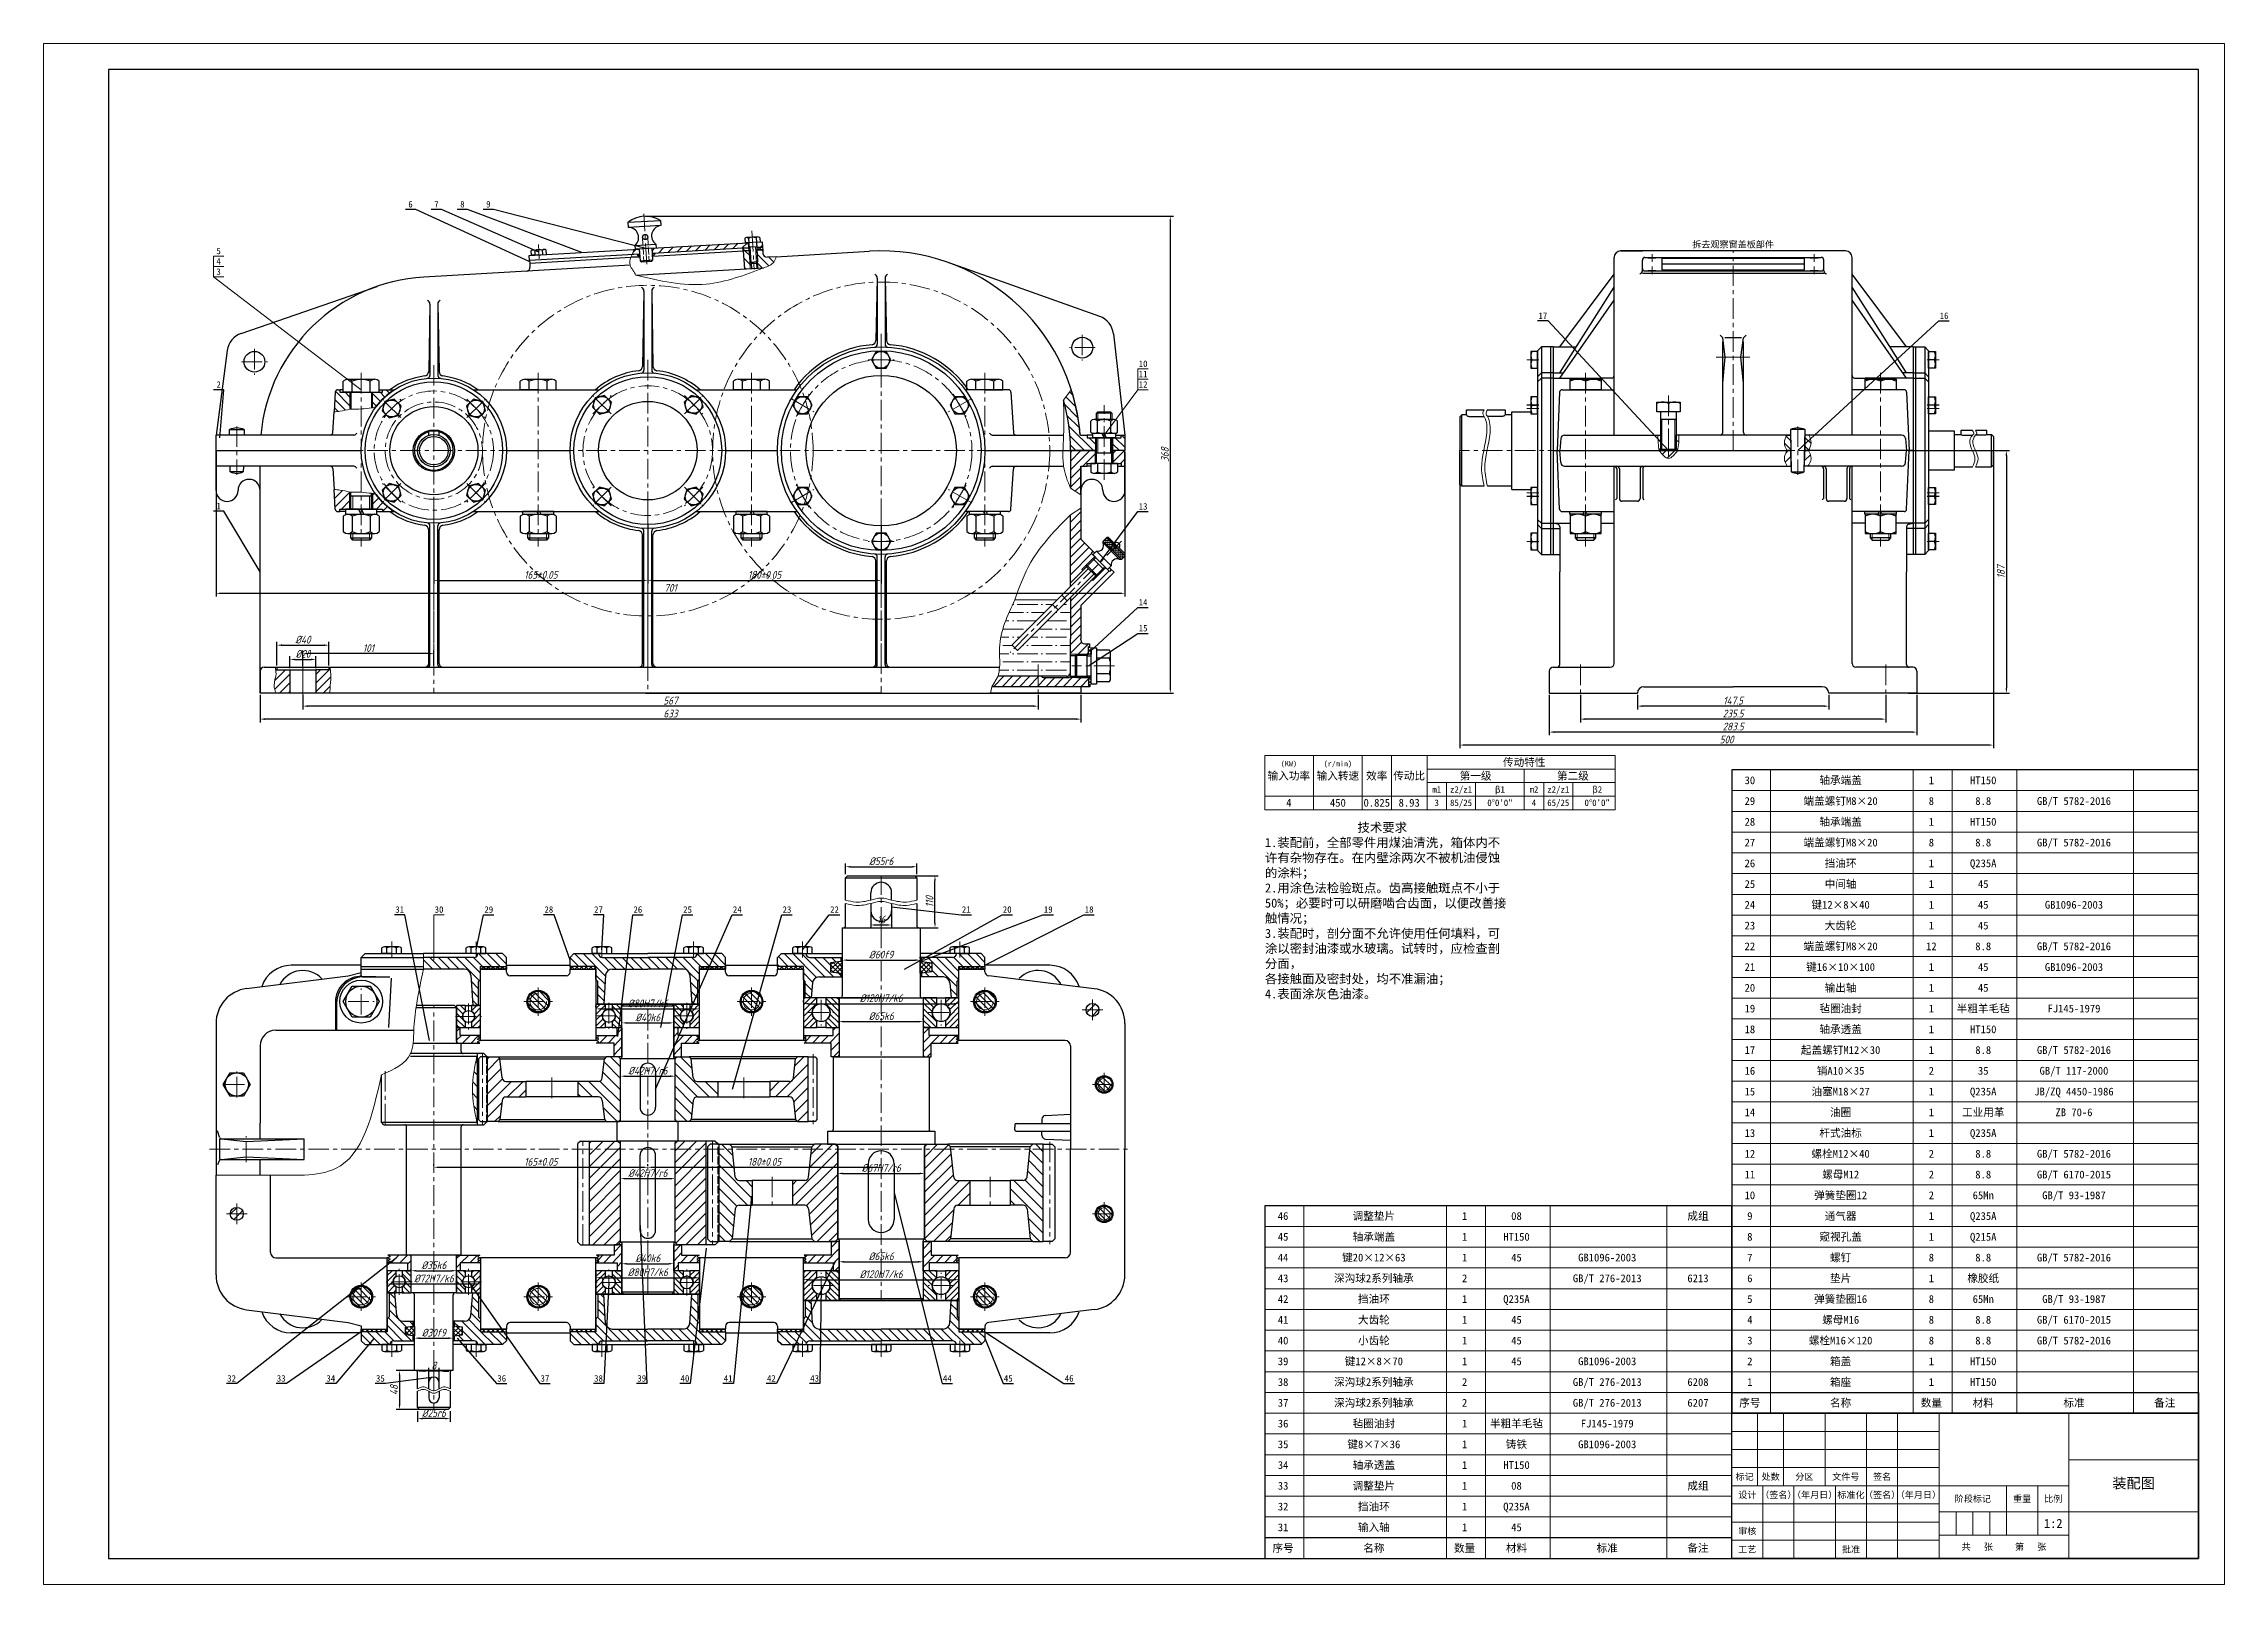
# Model space of a CAD drawing. Header units: millimetres. Extents: x 0 to 841, y 0 to 594.
import ezdxf
from ezdxf import colors
from ezdxf.entities.mleader import LeaderData, LeaderLine
from ezdxf.enums import TextEntityAlignment as Align
from ezdxf.math import Vec2, Vec3

# ---------------------------------------------------------------- set-up
doc = ezdxf.new("R2010")
doc.units = ezdxf.units.MM
doc.header["$LTSCALE"] = 0.25
doc.linetypes.add('ACAD_ISO02W100', pattern=[15, 12, -3])
doc.linetypes.add('CENTER', pattern=[50.8, 31.75, -6.35, 6.35, -6.35])
for name, color, linetype, lineweight in [('中心线', 1, 'CENTER', 15), ('剖面线', 4, 'Continuous', 15), ('尺寸', 3, 'Continuous', 15), ('文字', 7, 'Continuous', 15), ('标注', 7, 'Continuous', 15), ('粗实线', 7, 'Continuous', 30), ('细实线', 7, 'Continuous', 15), ('虚线', 6, 'ACAD_ISO02W100', 15)]:
    doc.layers.add(name, color=color, linetype=linetype, lineweight=lineweight)
doc.styles.add('fansong', font='simfang.ttf')
doc.styles.add('gbeitc', font='gbeitc.shx', dxfattribs={"bigfont": 'gbcbig.shx'})
doc.styles.get("Standard").update_dxf_attribs({"font": ''})
doc.styles.get('Standard').set_extended_font_data('SimSun')
doc.dimstyles.new('gbeitc', dxfattribs={"dimtxt": 3, "dimasz": 1.875, "dimexe": 1.25, "dimexo": 0.625, "dimtad": 1, "dimdec": 3, "dimlfac": 2, "dimdsep": 46, "dimtxsty": 'gbeitc', "dimcen": 2.5, "dimadec": 0, "dimazin": 0, "dimtfac": 1, "dimtdec": 3, "dimtmove": 0, "dimatfit": 3, "dimfxl": 1, "dimarcsym": 0})

msp = doc.modelspace()

# ---------------------------------------------------------------- texts
at = {"layer": '尺寸', "insert": (471, 293.58333), "char_height": 3.5, "width": 92.8571429, "attachment_point": 1, "style": 'fansong'}
msp.add_mtext('               技术要求^J1.装配前，全部零件用煤油清洗，箱体内不许有杂物存在。在内壁涂两次不被机油侵蚀的涂料；^J2.用涂色法检验斑点。齿高接触斑点不小于50%；必要时可以研磨啮合齿面，以便改善接触情况；^J3.装配时，剖分面不允许使用任何填料，可涂以密封油漆或水玻璃。试转时，应检查剖分面，^J各接触面及密封处，均不准漏油；^J4.表面涂灰色油漆。', dxfattribs=at)
at = {"layer": '文字', "style": 'fansong'}
for s, height, p in [('6', 2.5, (141.5, 532.08333)), ('7', 2.5, (151.5, 532.08333)), ('8', 2.5, (161.5, 532.08333)), ('9', 2.5, (171.5, 532.08333)), ('5', 2.5, (67.485, 514.08333)), ('拆去观察窗盖板部件', 2.5, (651.54167, 516.58333)), ('4', 2.5, (67.49, 510.08333)), ('3', 2.5, (67.495, 506.08333)), ('17', 2.5, (578.16667, 489.08333)), ('16', 2.5, (732.91667, 489.08333)), ('10', 2.5, (424.015, 470.58333)), ('2', 2.5, (67.5, 462.58333)), ('12', 2.5, (424.005, 462.58333)), ('11', 2.5, (424.01, 466.58333)), ('1', 2.5, (67.5, 415.70833)), ('13', 2.5, (424, 415.58333)), ('14', 2.5, (424, 378.63333)), ('15', 2.5, (424, 368.63333)), ('输入功率', 3, (480.21205, 311.73333)), ('(KW)', 2, (480.21205, 316.43333)), ('输入转速', 3, (499.125, 311.73333)), ('(r/min)', 2, (499.125, 316.43333)), ('效率', 3, (514.125, 311.73333)), ('传动比', 3, (526.625, 311.73333)), ('第一级', 3, (552.25, 311.70833)), ('传动特性', 3, (571, 316.95833)), ('第二级', 3, (589.75, 311.70833)), ('30', 3, (658, 310)), ('轴承端盖', 3, (693, 310)), ('1', 3, (728, 310)), ('HT150', 3, (748, 310)), ('450', 3, (499.125, 301.33333)), ('0.825', 3, (514.125, 301.33333)), ('8.93', 3, (526.625, 301.33333)), ('m1', 2.5, (537.25, 306.45833)), ('85/25', 2.5, (546.625, 301.33333)), ('z2/z1', 2.5, (546.625, 306.45833)), ('β1', 2.5, (561.625, 306.45833)), ('m2', 2.5, (574.75, 306.45833)), ('65/25', 2.5, (584.125, 301.33333)), ('z2/z1', 2.5, (584.125, 306.45833)), ('β2', 2.5, (599.125, 306.45833)), ('29', 3, (658, 302)), ('端盖螺钉M8×20', 3, (693, 302)), ('8', 3, (728, 302)), ('8.8', 3, (748, 302)), ('GB/T 5782-2016', 3, (783, 302)), ('4', 3, (480.21205, 301.33333)), ('3', 2.5, (537.25, 301.33333)), ('0°0\'0"', 2.5, (561.625, 301.33333)), ('4', 2.5, (574.75, 301.33333)), ('0°0\'0"', 2.5, (599.125, 301.33333)), ('28', 3, (658, 294)), ('轴承端盖', 3, (693, 294)), ('1', 3, (728, 294)), ('HT150', 3, (748, 294)), ('27', 3, (658, 286)), ('端盖螺钉M8×20', 3, (693, 286)), ('8', 3, (728, 286)), ('8.8', 3, (748, 286)), ('GB/T 5782-2016', 3, (783, 286)), ('26', 3, (658, 278)), ('挡油环', 3, (693, 278)), ('1', 3, (728, 278)), ('Q235A', 3, (748, 278)), ('25', 3, (658, 270)), ('中间轴', 3, (693, 270)), ('1', 3, (728, 270)), ('45', 3, (748, 270)), ('31', 2.5, (137.33333, 260.16667)), ('30', 2.5, (152.5, 260.16667)), ('29', 2.5, (171.66667, 260.16667)), ('28', 2.5, (194.83333, 260.16667)), ('27', 2.5, (214, 260.16667)), ('26', 2.5, (229.16667, 260.16667)), ('25', 2.5, (248.33333, 260.16667)), ('24', 2.5, (267.5, 260.16667)), ('23', 2.5, (286.66667, 260.16667)), ('22', 2.5, (305, 260.16667)), ('21', 2.5, (355.8, 260.16667)), ('20', 2.5, (371.6, 260.16667)), ('19', 2.5, (387.4, 260.16667)), ('18', 2.5, (403.2, 260.16667)), ('24', 3, (658, 262)), ('键12×8×40', 3, (693, 262)), ('1', 3, (728, 262)), ('45', 3, (748, 262)), ('GB1096-2003', 3, (783, 262)), ('23', 3, (658, 254)), ('大齿轮', 3, (693, 254)), ('1', 3, (728, 254)), ('45', 3, (748, 254)), ('22', 3, (658, 246)), ('端盖螺钉M8×20', 3, (693, 246)), ('12', 3, (728, 246)), ('8.8', 3, (748, 246)), ('GB/T 5782-2016', 3, (783, 246)), ('21', 3, (658, 238)), ('键16×10×100', 3, (693, 238)), ('1', 3, (728, 238)), ('45', 3, (748, 238)), ('GB1096-2003', 3, (783, 238)), ('20', 3, (658, 230)), ('输出轴', 3, (693, 230)), ('1', 3, (728, 230)), ('45', 3, (748, 230)), ('19', 3, (658, 222)), ('毡圈油封', 3, (693, 222)), ('1', 3, (728, 222)), ('半粗羊毛毡', 3, (748, 222)), ('FJ145-1979', 3, (783, 222)), ('18', 3, (658, 214)), ('轴承透盖', 3, (693, 214)), ('1', 3, (728, 214)), ('HT150', 3, (748, 214)), ('17', 3, (658, 206)), ('起盖螺钉M12×30', 3, (693, 206)), ('1', 3, (728, 206)), ('8.8', 3, (748, 206)), ('GB/T 5782-2016', 3, (783, 206)), ('16', 3, (658, 198)), ('销A10×35', 3, (693, 198)), ('2', 3, (728, 198)), ('35', 3, (748, 198)), ('GB/T 117-2000', 3, (783, 198)), ('15', 3, (658, 190)), ('油塞M18×27', 3, (693, 190)), ('1', 3, (728, 190)), ('Q235A', 3, (748, 190)), ('JB/ZQ 4450-1986', 3, (783, 190)), ('14', 3, (658, 182)), ('油圈', 3, (693, 182)), ('1', 3, (728, 182)), ('工业用革', 3, (748, 182)), ('ZB 70-6', 3, (783, 182)), ('13', 3, (658, 174)), ('杆式油标', 3, (693, 174)), ('1', 3, (728, 174)), ('Q235A', 3, (748, 174)), ('12', 3, (658, 166)), ('螺栓M12×40', 3, (693, 166)), ('螺母M12', 3, (693, 158)), ('2', 3, (728, 166)), ('8.8', 3, (748, 166)), ('GB/T 5782-2016', 3, (783, 166)), ('11', 3, (658, 158)), ('10', 3, (658, 150)), ('弹簧垫圈12', 3, (693, 150)), ('2', 3, (728, 158)), ('2', 3, (728, 150)), ('65Mn', 3, (748, 150)), ('8.8', 3, (748, 158)), ('GB/T 6170-2015', 3, (783, 158)), ('GB/T 93-1987', 3, (783, 150)), ('46', 3, (478, 142)), ('调整垫片', 3, (513, 142)), ('1', 3, (548, 142)), ('08', 3, (568, 142)), ('成组', 3, (638, 142)), ('9', 3, (658, 142)), ('通气器', 3, (693, 142)), ('1', 3, (728, 142)), ('Q235A', 3, (748, 142)), ('45', 3, (478, 134)), ('轴承端盖', 3, (513, 134)), ('1', 3, (548, 134)), ('HT150', 3, (568, 134)), ('8', 3, (658, 134)), ('窥视孔盖', 3, (693, 134)), ('1', 3, (728, 134)), ('Q215A', 3, (748, 134)), ('44', 3, (478, 126)), ('键20×12×63', 3, (513, 126)), ('1', 3, (548, 126)), ('45', 3, (568, 126)), ('GB1096-2003', 3, (603, 126)), ('7', 3, (658, 126)), ('螺钉', 3, (693, 126)), ('8', 3, (728, 126)), ('8.8', 3, (748, 126)), ('GB/T 5782-2016', 3, (783, 126)), ('43', 3, (478, 118)), ('深沟球2系列轴承', 3, (513, 118)), ('2', 3, (548, 118)), ('GB/T 276-2013', 3, (603, 118)), ('6213', 3, (638, 118)), ('6', 3, (658, 118)), ('垫片', 3, (693, 118)), ('1', 3, (728, 118)), ('橡胶纸', 3, (748, 118)), ('42', 3, (478, 110)), ('挡油环', 3, (513, 110)), ('1', 3, (548, 110)), ('Q235A', 3, (568, 110)), ('5', 3, (658, 110)), ('弹簧垫圈16', 3, (693, 110)), ('8', 3, (728, 110)), ('65Mn', 3, (748, 110)), ('GB/T 93-1987', 3, (783, 110)), ('41', 3, (478, 102)), ('大齿轮', 3, (513, 102)), ('1', 3, (548, 102)), ('45', 3, (568, 102)), ('4', 3, (658, 102)), ('螺母M16', 3, (693, 102)), ('8', 3, (728, 102)), ('8.8', 3, (748, 102)), ('GB/T 6170-2015', 3, (783, 102)), ('40', 3, (478, 94)), ('小齿轮', 3, (513, 94)), ('1', 3, (548, 94)), ('45', 3, (568, 94)), ('3', 3, (658, 94)), ('螺栓M16×120', 3, (693, 94)), ('8', 3, (728, 94)), ('8.8', 3, (748, 94)), ('GB/T 5782-2016', 3, (783, 94)), ('39', 3, (478, 86)), ('键12×8×70', 3, (513, 86)), ('1', 3, (548, 86)), ('45', 3, (568, 86)), ('GB1096-2003', 3, (603, 86)), ('2', 3, (658, 86)), ('箱盖', 3, (693, 86)), ('1', 3, (728, 86)), ('HT150', 3, (748, 86)), ('32', 2.5, (72.5, 79.41667)), ('33', 2.5, (91.625, 79.41667)), ('34', 2.5, (110.75, 79.41667)), ('35', 2.5, (129.875, 79.41667)), ('36', 2.5, (176.66667, 79.41667)), ('37', 2.5, (193.33333, 79.41667)), ('38', 2.5, (214, 79.41667)), ('39', 2.5, (230.66667, 79.41667)), ('40', 2.5, (247.33333, 79.41667)), ('41', 2.5, (264, 79.41667)), ('42', 2.5, (280.66667, 79.41667)), ('43', 2.5, (297.33333, 79.41667)), ('44', 2.5, (348.5, 79.41667)), ('45', 2.5, (372, 79.41667)), ('46', 2.5, (395.5, 79.41667)), ('38', 3, (478, 78)), ('深沟球2系列轴承', 3, (513, 78)), ('2', 3, (548, 78)), ('GB/T 276-2013', 3, (603, 78)), ('6208', 3, (638, 78)), ('1', 3, (658, 78)), ('箱座', 3, (693, 78)), ('1', 3, (728, 78)), ('HT150', 3, (748, 78)), ('37', 3, (478, 70)), ('深沟球2系列轴承', 3, (513, 70)), ('2', 3, (548, 70)), ('GB/T 276-2013', 3, (603, 70)), ('6207', 3, (638, 70)), ('序号', 3, (658, 70)), ('名称', 3, (693, 70)), ('数量', 3, (728, 70)), ('材料', 3, (748, 70)), ('标准', 3, (783, 70)), ('备注', 3, (818, 70)), ('36', 3, (478, 62)), ('毡圈油封', 3, (513, 62)), ('1', 3, (548, 62)), ('半粗羊毛毡', 3, (568, 62)), ('FJ145-1979', 3, (603, 62)), ('35', 3, (478, 54)), ('键8×7×36', 3, (513, 54)), ('1', 3, (548, 54)), ('铸铁', 3, (568, 54)), ('GB1096-2003', 3, (603, 54)), ('34', 3, (478, 46)), ('轴承透盖', 3, (513, 46)), ('1', 3, (548, 46)), ('HT150', 3, (568, 46)), ('标记', 2.5, (656, 41.5)), ('处数', 2.5, (666, 41.5)), ('分区', 2.5, (679, 41.5)), ('文件号', 2.5, (695, 41.5)), ('签名', 2.5, (709, 41.5)), ('33', 3, (478, 38)), ('调整垫片', 3, (513, 38)), ('1', 3, (548, 38)), ('08', 3, (568, 38)), ('成组', 3, (638, 38)), ('设计', 2.5, (657, 34.5)), ('（签名）', 2.5, (669, 34.5)), ('（年月日）', 2.5, (683, 34.5)), ('标准化', 2.5, (697, 34.5)), ('（签名）', 2.5, (709, 34.5)), ('（年月日）', 2.5, (723, 34.5)), ('阶段标记', 2.5, (744, 33)), ('重量', 2.5, (763, 33)), ('比例', 2.5, (775, 33)), ('装配图', 4, (806, 39)), ('32', 3, (478, 30)), ('挡油环', 3, (513, 30)), ('1', 3, (548, 30)), ('Q235A', 3, (568, 30)), ('31', 3, (478, 22)), ('输入轴', 3, (513, 22)), ('1', 3, (548, 22)), ('45', 3, (568, 22)), ('审核', 2.5, (657, 20.5)), ('1:2', 3.5, (775, 23.5)), ('序号', 3, (478, 14)), ('名称', 3, (513, 14)), ('数量', 3, (548, 14)), ('材料', 3, (568, 14)), ('标准', 3, (603, 14)), ('备注', 3, (638, 14)), ('工艺', 2.5, (657, 13.5)), ('批准', 2.5, (697, 13.5)), ('共   张     第   张', 2.5, (756, 14.5))]:
    msp.add_text(s, height=height, dxfattribs=at).set_placement(p, align=Align.MIDDLE_CENTER)

# ---------------------------------------------------------------- blocks, each defined once
blk = doc.blocks.new('*D261')
at = {"layer": 'Defpoints', "color": 0, "transparency": 16777216}
for p in [(105, 356.58), (95, 352.58), (105, 352.58)]:
    blk.add_point(p, dxfattribs=at)
at = {"layer": '尺寸', "color": 0, "lineweight": -2, "transparency": 16777216}
for p, q in [((95, 353.21), (95, 357.83)), ((96.88, 356.58), (103.12, 356.58)), ((105, 353.21), (105, 357.83))]:
    blk.add_line(p, q, dxfattribs=at)
at = {"layer": '尺寸', "color": 0, "transparency": 16777216}
for points in [[(96.88, 356.9), (96.88, 356.27), (95, 356.58)], [(103.12, 356.9), (103.12, 356.27), (105, 356.58)]]:
    blk.add_solid(points, dxfattribs=at)
at = {"layer": '尺寸', "color": 0, "transparency": 16777216, "insert": (100, 358.71), "char_height": 3, "attachment_point": 5, "style": 'gbeitc'}
blk.add_mtext('%%c20', dxfattribs=at)
blk = doc.blocks.new('*D262')
at = {"layer": 'Defpoints', "color": 0, "transparency": 16777216}
for p in [(110, 362.08), (90, 353.58), (110, 353.58)]:
    blk.add_point(p, dxfattribs=at)
at = {"layer": '尺寸', "color": 0, "lineweight": -2, "transparency": 16777216}
for p, q in [((90, 354.21), (90, 363.33)), ((91.88, 362.08), (108.12, 362.08)), ((110, 354.21), (110, 363.33))]:
    blk.add_line(p, q, dxfattribs=at)
at = {"layer": '尺寸', "color": 0, "transparency": 16777216}
for points in [[(91.88, 362.4), (91.88, 361.77), (90, 362.08)], [(108.12, 362.4), (108.12, 361.77), (110, 362.08)]]:
    blk.add_solid(points, dxfattribs=at)
at = {"layer": '尺寸', "color": 0, "transparency": 16777216, "insert": (100, 364.21), "char_height": 3, "attachment_point": 5, "style": 'gbeitc'}
blk.add_mtext('%%c40', dxfattribs=at)
blk = doc.blocks.new('*D263')
at = {"layer": 'Defpoints', "color": 0, "transparency": 16777216}
for p in [(100, 358.83), (100, 353.58), (150.5, 353.58)]:
    blk.add_point(p, dxfattribs=at)
at = {"layer": '尺寸', "color": 0, "lineweight": -2, "transparency": 16777216}
for p, q in [((100, 354.21), (100, 360.08)), ((148.62, 358.83), (101.88, 358.83)), ((150.5, 354.21), (150.5, 360.08))]:
    blk.add_line(p, q, dxfattribs=at)
at = {"layer": '尺寸', "color": 0, "transparency": 16777216}
for points in [[(101.88, 359.15), (101.88, 358.52), (100, 358.83)], [(148.62, 359.15), (148.62, 358.52), (150.5, 358.83)]]:
    blk.add_solid(points, dxfattribs=at)
at = {"layer": '尺寸', "color": 0, "transparency": 16777216, "insert": (125.25, 360.96), "char_height": 3, "attachment_point": 5, "style": 'gbeitc'}
blk.add_mtext('101', dxfattribs=at)
blk = doc.blocks.new('*D264')
at = {"layer": 'Defpoints', "color": 0, "transparency": 16777216}
for p in [(231.5, 527.43), (231.5, 343.58), (434.5, 343.58)]:
    blk.add_point(p, dxfattribs=at)
at = {"layer": '尺寸', "color": 0, "lineweight": -2, "transparency": 16777216}
for p, q in [((232.13, 527.43), (435.75, 527.43)), ((434.5, 525.56), (434.5, 345.46)), ((232.13, 343.58), (435.75, 343.58))]:
    blk.add_line(p, q, dxfattribs=at)
at = {"layer": '尺寸', "color": 0, "transparency": 16777216}
for points in [[(434.19, 525.56), (434.81, 525.56), (434.5, 527.43)], [(434.19, 345.46), (434.81, 345.46), (434.5, 343.58)]]:
    blk.add_solid(points, dxfattribs=at)
at = {"layer": '尺寸', "color": 0, "transparency": 16777216, "insert": (432.37, 435.51), "char_height": 3, "attachment_point": 5, "rotation": 90, "style": 'gbeitc'}
blk.add_mtext('368', dxfattribs=at)
blk = doc.blocks.new('*D265')
at = {"layer": 'Defpoints', "color": 0, "transparency": 16777216}
for p in [(150.5, 409.08), (233, 409.08), (233, 387.08)]:
    blk.add_point(p, dxfattribs=at)
at = {"layer": '尺寸', "color": 0, "lineweight": -2, "transparency": 16777216}
for p, q in [((150.5, 408.46), (150.5, 385.83)), ((233, 408.46), (233, 385.83)), ((152.38, 387.08), (231.12, 387.08))]:
    blk.add_line(p, q, dxfattribs=at)
at = {"layer": '尺寸', "color": 0, "transparency": 16777216}
for points in [[(152.38, 387.4), (152.38, 386.77), (150.5, 387.08)], [(231.12, 387.4), (231.12, 386.77), (233, 387.08)]]:
    blk.add_solid(points, dxfattribs=at)
at = {"layer": '尺寸', "color": 0, "transparency": 16777216, "insert": (191.75, 389.21), "char_height": 3, "attachment_point": 5, "style": 'gbeitc'}
blk.add_mtext('165±0.05', dxfattribs=at)
blk = doc.blocks.new('*D266')
at = {"layer": 'Defpoints', "color": 0, "transparency": 16777216}
for p in [(233, 409.08), (323, 409.08), (323, 387.08)]:
    blk.add_point(p, dxfattribs=at)
at = {"layer": '尺寸', "color": 0, "lineweight": -2, "transparency": 16777216}
for p, q in [((233, 408.46), (233, 385.83)), ((323, 408.46), (323, 385.83)), ((234.88, 387.08), (321.12, 387.08))]:
    blk.add_line(p, q, dxfattribs=at)
at = {"layer": '尺寸', "color": 0, "transparency": 16777216}
for points in [[(234.88, 387.4), (234.88, 386.77), (233, 387.08)], [(321.12, 387.4), (321.12, 386.77), (323, 387.08)]]:
    blk.add_solid(points, dxfattribs=at)
at = {"layer": '尺寸', "color": 0, "transparency": 16777216, "insert": (278, 389.21), "char_height": 3, "attachment_point": 5, "style": 'gbeitc'}
blk.add_mtext('180±0.05', dxfattribs=at)
blk = doc.blocks.new('*D267')
at = {"layer": 'Defpoints', "color": 0, "transparency": 16777216}
for p in [(100, 343.58), (100, 338.58), (383.5, 343.58)]:
    blk.add_point(p, dxfattribs=at)
at = {"layer": '尺寸', "color": 0, "lineweight": -2, "transparency": 16777216}
for p, q in [((100, 342.96), (100, 337.33)), ((381.62, 338.58), (101.88, 338.58)), ((383.5, 342.96), (383.5, 337.33))]:
    blk.add_line(p, q, dxfattribs=at)
at = {"layer": '尺寸', "color": 0, "transparency": 16777216}
for points in [[(101.88, 338.9), (101.88, 338.27), (100, 338.58)], [(381.62, 338.9), (381.62, 338.27), (383.5, 338.58)]]:
    blk.add_solid(points, dxfattribs=at)
at = {"layer": '尺寸', "color": 0, "transparency": 16777216, "insert": (241.75, 340.71), "char_height": 3, "attachment_point": 5, "style": 'gbeitc'}
blk.add_mtext('567', dxfattribs=at)
blk = doc.blocks.new('*D268')
at = {"layer": 'Defpoints', "color": 0, "transparency": 16777216}
for p in [(66.5, 437.08), (417, 437.08), (417, 382.08)]:
    blk.add_point(p, dxfattribs=at)
at = {"layer": '尺寸', "color": 0, "lineweight": -2, "transparency": 16777216}
for p, q in [((66.5, 436.46), (66.5, 380.83)), ((417, 436.46), (417, 380.83)), ((68.38, 382.08), (415.12, 382.08))]:
    blk.add_line(p, q, dxfattribs=at)
at = {"layer": '尺寸', "color": 0, "transparency": 16777216}
for points in [[(68.38, 382.4), (68.38, 381.77), (66.5, 382.08)], [(415.12, 382.4), (415.12, 381.77), (417, 382.08)]]:
    blk.add_solid(points, dxfattribs=at)
at = {"layer": '尺寸', "color": 0, "transparency": 16777216, "insert": (241.75, 384.21), "char_height": 3, "attachment_point": 5, "style": 'gbeitc'}
blk.add_mtext('701', dxfattribs=at)
blk = doc.blocks.new('*D269')
at = {"layer": 'Defpoints', "color": 0, "transparency": 16777216}
for p in [(83.5, 343.58), (400, 343.58), (83.5, 333.58)]:
    blk.add_point(p, dxfattribs=at)
at = {"layer": '尺寸', "color": 0, "lineweight": -2, "transparency": 16777216}
for p, q in [((83.5, 342.96), (83.5, 332.33)), ((400, 342.96), (400, 332.33)), ((398.12, 333.58), (85.38, 333.58))]:
    blk.add_line(p, q, dxfattribs=at)
at = {"layer": '尺寸', "color": 0, "transparency": 16777216}
for points in [[(85.38, 333.9), (85.38, 333.27), (83.5, 333.58)], [(398.12, 333.9), (398.12, 333.27), (400, 333.58)]]:
    blk.add_solid(points, dxfattribs=at)
at = {"layer": '尺寸', "color": 0, "transparency": 16777216, "insert": (241.75, 335.71), "char_height": 3, "attachment_point": 5, "style": 'gbeitc'}
blk.add_mtext('633', dxfattribs=at)
blk = doc.blocks.new('*D270')
at = {"layer": 'Defpoints', "color": 0, "transparency": 16777216}
for p in [(546.17, 437.08), (751.92, 437.08), (546.17, 323.58)]:
    blk.add_point(p, dxfattribs=at)
at = {"layer": '尺寸', "color": 0, "lineweight": -2, "transparency": 16777216}
for p, q in [((546.17, 436.46), (546.17, 322.33)), ((751.92, 436.46), (751.92, 322.33)), ((750.04, 323.58), (548.04, 323.58))]:
    blk.add_line(p, q, dxfattribs=at)
at = {"layer": '尺寸', "color": 0, "transparency": 16777216}
for points in [[(548.04, 323.9), (548.04, 323.27), (546.17, 323.58)], [(750.04, 323.9), (750.04, 323.27), (751.92, 323.58)]]:
    blk.add_solid(points, dxfattribs=at)
at = {"layer": '尺寸', "color": 0, "transparency": 16777216, "insert": (649.04, 325.71), "char_height": 3, "attachment_point": 5, "style": 'gbeitc'}
blk.add_mtext('500', dxfattribs=at)
blk = doc.blocks.new('*D271')
at = {"layer": 'Defpoints', "color": 0, "transparency": 16777216}
for p in [(718.42, 437.08), (718.42, 343.58), (756.92, 343.58)]:
    blk.add_point(p, dxfattribs=at)
at = {"layer": '尺寸', "color": 0, "lineweight": -2, "transparency": 16777216}
for p, q in [((719.04, 437.08), (758.17, 437.08)), ((756.92, 435.21), (756.92, 345.46)), ((719.04, 343.58), (758.17, 343.58))]:
    blk.add_line(p, q, dxfattribs=at)
at = {"layer": '尺寸', "color": 0, "transparency": 16777216}
for points in [[(756.6, 435.21), (757.23, 435.21), (756.92, 437.08)], [(756.6, 345.46), (757.23, 345.46), (756.92, 343.58)]]:
    blk.add_solid(points, dxfattribs=at)
at = {"layer": '尺寸', "color": 0, "transparency": 16777216, "insert": (754.79, 390.33), "char_height": 3, "attachment_point": 5, "rotation": 90, "style": 'gbeitc'}
blk.add_mtext('187', dxfattribs=at)
blk = doc.blocks.new('*D272')
at = {"layer": 'Defpoints', "color": 0, "transparency": 16777216}
for p in [(614.67, 343.58), (614.67, 338.58), (688.42, 343.58)]:
    blk.add_point(p, dxfattribs=at)
at = {"layer": '尺寸', "color": 0, "lineweight": -2, "transparency": 16777216}
for p, q in [((614.67, 342.96), (614.67, 337.33)), ((686.54, 338.58), (616.54, 338.58)), ((688.42, 342.96), (688.42, 337.33))]:
    blk.add_line(p, q, dxfattribs=at)
at = {"layer": '尺寸', "color": 0, "transparency": 16777216}
for points in [[(616.54, 338.9), (616.54, 338.27), (614.67, 338.58)], [(686.54, 338.9), (686.54, 338.27), (688.42, 338.58)]]:
    blk.add_solid(points, dxfattribs=at)
at = {"layer": '尺寸', "color": 0, "transparency": 16777216, "insert": (651.54, 340.71), "char_height": 3, "attachment_point": 5, "style": 'gbeitc'}
blk.add_mtext('147.5', dxfattribs=at)
blk = doc.blocks.new('*D273')
at = {"layer": 'Defpoints', "color": 0, "transparency": 16777216}
for p in [(592.67, 343.58), (710.42, 343.58), (592.67, 333.58)]:
    blk.add_point(p, dxfattribs=at)
at = {"layer": '尺寸', "color": 0, "lineweight": -2, "transparency": 16777216}
for p, q in [((592.67, 342.96), (592.67, 332.33)), ((710.42, 342.96), (710.42, 332.33)), ((708.54, 333.58), (594.54, 333.58))]:
    blk.add_line(p, q, dxfattribs=at)
at = {"layer": '尺寸', "color": 0, "transparency": 16777216}
for points in [[(594.54, 333.9), (594.54, 333.27), (592.67, 333.58)], [(708.54, 333.9), (708.54, 333.27), (710.42, 333.58)]]:
    blk.add_solid(points, dxfattribs=at)
at = {"layer": '尺寸', "color": 0, "transparency": 16777216, "insert": (651.54, 335.71), "char_height": 3, "attachment_point": 5, "style": 'gbeitc'}
blk.add_mtext('235.5', dxfattribs=at)
blk = doc.blocks.new('*D274')
at = {"layer": 'Defpoints', "color": 0, "transparency": 16777216}
for p in [(580.67, 343.58), (722.42, 343.58), (580.67, 328.58)]:
    blk.add_point(p, dxfattribs=at)
at = {"layer": '尺寸', "color": 0, "lineweight": -2, "transparency": 16777216}
for p, q in [((580.67, 342.96), (580.67, 327.33)), ((722.42, 342.96), (722.42, 327.33)), ((720.54, 328.58), (582.54, 328.58))]:
    blk.add_line(p, q, dxfattribs=at)
at = {"layer": '尺寸', "color": 0, "transparency": 16777216}
for points in [[(582.54, 328.9), (582.54, 328.27), (580.67, 328.58)], [(720.54, 328.9), (720.54, 328.27), (722.42, 328.58)]]:
    blk.add_solid(points, dxfattribs=at)
at = {"layer": '尺寸', "color": 0, "transparency": 16777216, "insert": (651.54, 330.71), "char_height": 3, "attachment_point": 5, "style": 'gbeitc'}
blk.add_mtext('283.5', dxfattribs=at)
blk = doc.blocks.new('*D275')
at = {"layer": 'Defpoints', "color": 0, "transparency": 16777216}
for p in [(144.25, 67.42), (156.75, 67.42), (144.25, 63.92)]:
    blk.add_point(p, dxfattribs=at)
at = {"layer": '尺寸', "color": 0, "lineweight": -2, "transparency": 16777216}
for p, q in [((144.25, 66.79), (144.25, 62.67)), ((154.88, 63.92), (146.12, 63.92)), ((156.75, 66.79), (156.75, 62.67))]:
    blk.add_line(p, q, dxfattribs=at)
at = {"layer": '尺寸', "color": 0, "transparency": 16777216}
for points in [[(146.12, 64.23), (146.12, 63.6), (144.25, 63.92)], [(154.88, 64.23), (154.88, 63.6), (156.75, 63.92)]]:
    blk.add_solid(points, dxfattribs=at)
at = {"layer": '尺寸', "color": 0, "transparency": 16777216, "insert": (150.5, 66.04), "char_height": 3, "attachment_point": 5, "style": 'gbeitc'}
blk.add_mtext('%%c25r6', dxfattribs=at)
blk = doc.blocks.new('*D276')
at = {"layer": 'Defpoints', "color": 0, "transparency": 16777216}
for p in [(150.5, 82.42), (137.25, 67.42), (150.5, 67.42)]:
    blk.add_point(p, dxfattribs=at)
at = {"layer": '尺寸', "color": 0, "lineweight": -2, "transparency": 16777216}
for p, q in [((149.88, 82.42), (136, 82.42)), ((137.25, 80.54), (137.25, 69.29)), ((149.88, 67.42), (136, 67.42))]:
    blk.add_line(p, q, dxfattribs=at)
at = {"layer": '尺寸', "color": 0, "transparency": 16777216}
for points in [[(136.94, 80.54), (137.56, 80.54), (137.25, 82.42)], [(136.94, 69.29), (137.56, 69.29), (137.25, 67.42)]]:
    blk.add_solid(points, dxfattribs=at)
at = {"layer": '尺寸', "color": 0, "transparency": 16777216, "insert": (135.12, 74.92), "char_height": 3, "attachment_point": 5, "rotation": 90, "style": 'gbeitc'}
blk.add_mtext('48', dxfattribs=at)
blk = doc.blocks.new('*D277')
at = {"layer": 'Defpoints', "color": 0, "transparency": 16777216}
for p in [(148.5, 82.23), (148.5, 77.42), (152.5, 77.42)]:
    blk.add_point(p, dxfattribs=at)
at = {"layer": '尺寸', "color": 0, "lineweight": -2, "transparency": 16777216}
for p, q in [((146.62, 82.23), (144.75, 82.23)), ((148.5, 78.04), (148.5, 83.48)), ((152.5, 82.23), (148.5, 82.23)), ((152.5, 78.04), (152.5, 83.48)), ((154.38, 82.23), (156.25, 82.23))]:
    blk.add_line(p, q, dxfattribs=at)
at = {"layer": '尺寸', "color": 0, "transparency": 16777216}
for points in [[(146.62, 82.54), (146.62, 81.91), (148.5, 82.23)], [(154.38, 82.54), (154.38, 81.91), (152.5, 82.23)]]:
    blk.add_solid(points, dxfattribs=at)
at = {"layer": '尺寸', "color": 0, "transparency": 16777216, "insert": (150.5, 84.35), "char_height": 3, "attachment_point": 5, "style": 'gbeitc'}
blk.add_mtext('8', dxfattribs=at)
blk = doc.blocks.new('*D278')
at = {"layer": 'Defpoints', "color": 0, "transparency": 16777216}
for p in [(309.25, 273.17), (336.75, 276.67), (336.75, 273.17)]:
    blk.add_point(p, dxfattribs=at)
at = {"layer": '尺寸', "color": 0, "lineweight": -2, "transparency": 16777216}
for p, q in [((309.25, 273.79), (309.25, 277.92)), ((336.75, 273.79), (336.75, 277.92)), ((311.12, 276.67), (334.88, 276.67))]:
    blk.add_line(p, q, dxfattribs=at)
at = {"layer": '尺寸', "color": 0, "transparency": 16777216}
for points in [[(311.12, 276.98), (311.12, 276.35), (309.25, 276.67)], [(334.88, 276.98), (334.88, 276.35), (336.75, 276.67)]]:
    blk.add_solid(points, dxfattribs=at)
at = {"layer": '尺寸', "color": 0, "transparency": 16777216, "insert": (323, 278.79), "char_height": 3, "attachment_point": 5, "style": 'gbeitc'}
blk.add_mtext('%%c55r6', dxfattribs=at)
blk = doc.blocks.new('*D279')
at = {"layer": 'Defpoints', "color": 0, "transparency": 16777216}
for p in [(323, 273.17), (343.75, 273.17), (323, 253.17)]:
    blk.add_point(p, dxfattribs=at)
at = {"layer": '尺寸', "color": 0, "lineweight": -2, "transparency": 16777216}
for p, q in [((323.62, 273.17), (345, 273.17)), ((343.75, 255.04), (343.75, 271.29)), ((323.62, 253.17), (345, 253.17))]:
    blk.add_line(p, q, dxfattribs=at)
at = {"layer": '尺寸', "color": 0, "transparency": 16777216}
for points in [[(343.44, 271.29), (344.06, 271.29), (343.75, 273.17)], [(343.44, 255.04), (344.06, 255.04), (343.75, 253.17)]]:
    blk.add_solid(points, dxfattribs=at)
at = {"layer": '尺寸', "color": 0, "transparency": 16777216, "insert": (341.62, 263.17), "char_height": 3, "attachment_point": 5, "rotation": 90, "style": 'gbeitc'}
blk.add_mtext('110', dxfattribs=at)
blk = doc.blocks.new('*D280')
at = {"layer": 'Defpoints', "color": 0, "transparency": 16777216}
for p in [(319, 260.67), (327, 260.67), (327, 254.21)]:
    blk.add_point(p, dxfattribs=at)
at = {"layer": '尺寸', "color": 0, "lineweight": -2, "transparency": 16777216}
for p, q in [((319, 260.04), (319, 252.96)), ((320.88, 254.21), (325.12, 254.21)), ((327, 260.04), (327, 252.96))]:
    blk.add_line(p, q, dxfattribs=at)
at = {"layer": '尺寸', "color": 0, "transparency": 16777216}
for points in [[(320.88, 254.52), (320.88, 253.89), (319, 254.21)], [(325.12, 254.52), (325.12, 253.89), (327, 254.21)]]:
    blk.add_solid(points, dxfattribs=at)
at = {"layer": '尺寸', "color": 0, "transparency": 16777216, "insert": (323, 256.33), "char_height": 3, "attachment_point": 5, "style": 'gbeitc'}
blk.add_mtext('16', dxfattribs=at)
blk = doc.blocks.new('*D281')
at = {"layer": 'Defpoints', "color": 0, "transparency": 16777216}
for p in [(132.5, 115.82), (168.5, 115.82), (168.5, 115.82)]:
    blk.add_point(p, dxfattribs=at)
at = {"layer": '尺寸', "color": 0, "lineweight": -2, "transparency": 16777216}
for p, q in [((132.5, 116.44), (132.5, 117.07)), ((134.38, 115.82), (166.62, 115.82)), ((168.5, 116.44), (168.5, 117.07))]:
    blk.add_line(p, q, dxfattribs=at)
at = {"layer": '尺寸', "color": 0, "transparency": 16777216}
for points in [[(134.38, 116.13), (134.38, 115.5), (132.5, 115.82)], [(166.62, 116.13), (166.62, 115.5), (168.5, 115.82)]]:
    blk.add_solid(points, dxfattribs=at)
at = {"layer": '尺寸', "color": 0, "transparency": 16777216, "insert": (150.5, 117.94), "char_height": 3, "attachment_point": 5, "style": 'gbeitc'}
blk.add_mtext('%%c72H7/k6', dxfattribs=at)
blk = doc.blocks.new('*D282')
at = {"layer": 'Defpoints', "color": 0, "transparency": 16777216}
for p in [(141.75, 120.92), (159.25, 120.92), (159.25, 120.92)]:
    blk.add_point(p, dxfattribs=at)
at = {"layer": '尺寸', "color": 0, "lineweight": -2, "transparency": 16777216}
for p, q in [((141.75, 121.54), (141.75, 122.17)), ((143.62, 120.92), (157.38, 120.92)), ((159.25, 121.54), (159.25, 122.17))]:
    blk.add_line(p, q, dxfattribs=at)
at = {"layer": '尺寸', "color": 0, "transparency": 16777216}
for points in [[(143.62, 121.23), (143.62, 120.6), (141.75, 120.92)], [(157.38, 121.23), (157.38, 120.6), (159.25, 120.92)]]:
    blk.add_solid(points, dxfattribs=at)
at = {"layer": '尺寸', "color": 0, "transparency": 16777216, "insert": (150.5, 123.04), "char_height": 3, "attachment_point": 5, "style": 'gbeitc'}
blk.add_mtext('%%c35k6', dxfattribs=at)
blk = doc.blocks.new('*D283')
at = {"layer": 'Defpoints', "color": 0, "transparency": 16777216}
for p in [(213, 118.22), (253, 118.22), (253, 118.22)]:
    blk.add_point(p, dxfattribs=at)
at = {"layer": '尺寸', "color": 0, "lineweight": -2, "transparency": 16777216}
for p, q in [((213, 118.84), (213, 119.47)), ((214.88, 118.22), (251.12, 118.22)), ((253, 118.84), (253, 119.47))]:
    blk.add_line(p, q, dxfattribs=at)
at = {"layer": '尺寸', "color": 0, "transparency": 16777216}
for points in [[(214.88, 118.53), (214.88, 117.9), (213, 118.22)], [(251.12, 118.53), (251.12, 117.9), (253, 118.22)]]:
    blk.add_solid(points, dxfattribs=at)
at = {"layer": '尺寸', "color": 0, "transparency": 16777216, "insert": (233, 120.34), "char_height": 3, "attachment_point": 5, "style": 'gbeitc'}
blk.add_mtext('%%c80H7/k6', dxfattribs=at)
blk = doc.blocks.new('*D284')
at = {"layer": 'Defpoints', "color": 0, "transparency": 16777216}
for p in [(223, 123.62), (243, 123.62), (243, 123.62)]:
    blk.add_point(p, dxfattribs=at)
at = {"layer": '尺寸', "color": 0, "lineweight": -2, "transparency": 16777216}
for p, q in [((223, 124.24), (223, 124.87)), ((224.88, 123.62), (241.12, 123.62)), ((243, 124.24), (243, 124.87))]:
    blk.add_line(p, q, dxfattribs=at)
at = {"layer": '尺寸', "color": 0, "transparency": 16777216}
for points in [[(224.88, 123.93), (224.88, 123.3), (223, 123.62)], [(241.12, 123.93), (241.12, 123.3), (243, 123.62)]]:
    blk.add_solid(points, dxfattribs=at)
at = {"layer": '尺寸', "color": 0, "transparency": 16777216, "insert": (233, 125.74), "char_height": 3, "attachment_point": 5, "style": 'gbeitc'}
blk.add_mtext('%%c40k6', dxfattribs=at)
blk = doc.blocks.new('*D285')
at = {"layer": 'Defpoints', "color": 0, "transparency": 16777216}
for p in [(223, 216.47), (243, 216.47), (243, 216.47)]:
    blk.add_point(p, dxfattribs=at)
at = {"layer": '尺寸', "color": 0, "lineweight": -2, "transparency": 16777216}
for p, q in [((223, 217.09), (223, 217.72)), ((224.88, 216.47), (241.12, 216.47)), ((243, 217.09), (243, 217.72))]:
    blk.add_line(p, q, dxfattribs=at)
at = {"layer": '尺寸', "color": 0, "transparency": 16777216}
for points in [[(224.88, 216.78), (224.88, 216.15), (223, 216.47)], [(241.12, 216.78), (241.12, 216.15), (243, 216.47)]]:
    blk.add_solid(points, dxfattribs=at)
at = {"layer": '尺寸', "color": 0, "transparency": 16777216, "insert": (233, 218.59), "char_height": 3, "attachment_point": 5, "style": 'gbeitc'}
blk.add_mtext('%%c40k6', dxfattribs=at)
blk = doc.blocks.new('*D286')
at = {"layer": 'Defpoints', "color": 0, "transparency": 16777216}
for p in [(213, 221.87), (253, 221.87), (253, 221.87)]:
    blk.add_point(p, dxfattribs=at)
at = {"layer": '尺寸', "color": 0, "lineweight": -2, "transparency": 16777216}
for p, q in [((213, 222.49), (213, 223.12)), ((214.88, 221.87), (251.12, 221.87)), ((253, 222.49), (253, 223.12))]:
    blk.add_line(p, q, dxfattribs=at)
at = {"layer": '尺寸', "color": 0, "transparency": 16777216}
for points in [[(214.88, 222.18), (214.88, 221.55), (213, 221.87)], [(251.12, 222.18), (251.12, 221.55), (253, 221.87)]]:
    blk.add_solid(points, dxfattribs=at)
at = {"layer": '尺寸', "color": 0, "transparency": 16777216, "insert": (233, 223.99), "char_height": 3, "attachment_point": 5, "style": 'gbeitc'}
blk.add_mtext('%%c80H7/k6', dxfattribs=at)
blk = doc.blocks.new('*D287')
at = {"layer": 'Defpoints', "color": 0, "transparency": 16777216}
for p in [(293, 117.47), (353, 117.47), (353, 117.47)]:
    blk.add_point(p, dxfattribs=at)
at = {"layer": '尺寸', "color": 0, "lineweight": -2, "transparency": 16777216}
for p, q in [((293, 118.09), (293, 118.72)), ((353, 118.09), (353, 118.72)), ((294.88, 117.47), (351.12, 117.47))]:
    blk.add_line(p, q, dxfattribs=at)
at = {"layer": '尺寸', "color": 0, "transparency": 16777216}
for points in [[(294.88, 117.78), (294.88, 117.15), (293, 117.47)], [(351.12, 117.78), (351.12, 117.15), (353, 117.47)]]:
    blk.add_solid(points, dxfattribs=at)
at = {"layer": '尺寸', "color": 0, "transparency": 16777216, "insert": (323, 119.59), "char_height": 3, "attachment_point": 5, "style": 'gbeitc'}
blk.add_mtext('%%c120H7/k6', dxfattribs=at)
blk = doc.blocks.new('*D288')
at = {"layer": 'Defpoints', "color": 0, "transparency": 16777216}
for p in [(306.75, 124.37), (339.25, 124.37), (339.25, 124.37)]:
    blk.add_point(p, dxfattribs=at)
at = {"layer": '尺寸', "color": 0, "lineweight": -2, "transparency": 16777216}
for p, q in [((306.75, 124.99), (306.75, 125.62)), ((308.62, 124.37), (337.38, 124.37)), ((339.25, 124.99), (339.25, 125.62))]:
    blk.add_line(p, q, dxfattribs=at)
at = {"layer": '尺寸', "color": 0, "transparency": 16777216}
for points in [[(308.62, 124.68), (308.62, 124.05), (306.75, 124.37)], [(337.38, 124.68), (337.38, 124.05), (339.25, 124.37)]]:
    blk.add_solid(points, dxfattribs=at)
at = {"layer": '尺寸', "color": 0, "transparency": 16777216, "insert": (323, 126.49), "char_height": 3, "attachment_point": 5, "style": 'gbeitc'}
blk.add_mtext('%%c65k6', dxfattribs=at)
blk = doc.blocks.new('*D289')
at = {"layer": 'Defpoints', "color": 0, "transparency": 16777216}
for p in [(306.75, 216.97), (339.25, 216.97), (339.25, 216.97)]:
    blk.add_point(p, dxfattribs=at)
at = {"layer": '尺寸', "color": 0, "lineweight": -2, "transparency": 16777216}
for p, q in [((306.75, 217.59), (306.75, 218.22)), ((308.62, 216.97), (337.38, 216.97)), ((339.25, 217.59), (339.25, 218.22))]:
    blk.add_line(p, q, dxfattribs=at)
at = {"layer": '尺寸', "color": 0, "transparency": 16777216}
for points in [[(308.62, 217.28), (308.62, 216.65), (306.75, 216.97)], [(337.38, 217.28), (337.38, 216.65), (339.25, 216.97)]]:
    blk.add_solid(points, dxfattribs=at)
at = {"layer": '尺寸', "color": 0, "transparency": 16777216, "insert": (323, 219.09), "char_height": 3, "attachment_point": 5, "style": 'gbeitc'}
blk.add_mtext('%%c65k6', dxfattribs=at)
blk = doc.blocks.new('*D290')
at = {"layer": 'Defpoints', "color": 0, "transparency": 16777216}
for p in [(293, 223.87), (353, 223.87), (353, 223.87)]:
    blk.add_point(p, dxfattribs=at)
at = {"layer": '尺寸', "color": 0, "lineweight": -2, "transparency": 16777216}
for p, q in [((293, 224.49), (293, 225.12)), ((294.88, 223.87), (351.12, 223.87)), ((353, 224.49), (353, 225.12))]:
    blk.add_line(p, q, dxfattribs=at)
at = {"layer": '尺寸', "color": 0, "transparency": 16777216}
for points in [[(294.88, 224.18), (294.88, 223.55), (293, 223.87)], [(351.12, 224.18), (351.12, 223.55), (353, 223.87)]]:
    blk.add_solid(points, dxfattribs=at)
at = {"layer": '尺寸', "color": 0, "transparency": 16777216, "insert": (323, 225.99), "char_height": 3, "attachment_point": 5, "style": 'gbeitc'}
blk.add_mtext('%%c120H7/k6', dxfattribs=at)
blk = doc.blocks.new('*D291')
at = {"layer": 'Defpoints', "color": 0, "transparency": 16777216}
for p in [(143, 94.92), (158, 94.92), (158, 94.92)]:
    blk.add_point(p, dxfattribs=at)
at = {"layer": '尺寸', "color": 0, "lineweight": -2, "transparency": 16777216}
for p, q in [((143, 95.54), (143, 96.17)), ((144.88, 94.92), (156.12, 94.92)), ((158, 95.54), (158, 96.17))]:
    blk.add_line(p, q, dxfattribs=at)
at = {"layer": '尺寸', "color": 0, "transparency": 16777216}
for points in [[(144.88, 95.23), (144.88, 94.6), (143, 94.92)], [(156.12, 95.23), (156.12, 94.6), (158, 94.92)]]:
    blk.add_solid(points, dxfattribs=at)
at = {"layer": '尺寸', "color": 0, "transparency": 16777216, "insert": (150.5, 97.04), "char_height": 3, "attachment_point": 5, "style": 'gbeitc'}
blk.add_mtext('%%c30f9', dxfattribs=at)
blk = doc.blocks.new('*D292')
at = {"layer": 'Defpoints', "color": 0, "transparency": 16777216}
for p in [(308, 240.67), (338, 240.67), (338, 240.67)]:
    blk.add_point(p, dxfattribs=at)
at = {"layer": '尺寸', "color": 0, "lineweight": -2, "transparency": 16777216}
for p, q in [((308, 241.29), (308, 241.92)), ((309.88, 240.67), (336.12, 240.67)), ((338, 241.29), (338, 241.92))]:
    blk.add_line(p, q, dxfattribs=at)
at = {"layer": '尺寸', "color": 0, "transparency": 16777216}
for points in [[(309.88, 240.98), (309.88, 240.35), (308, 240.67)], [(336.12, 240.98), (336.12, 240.35), (338, 240.67)]]:
    blk.add_solid(points, dxfattribs=at)
at = {"layer": '尺寸', "color": 0, "transparency": 16777216, "insert": (323, 242.79), "char_height": 3, "attachment_point": 5, "style": 'gbeitc'}
blk.add_mtext('%%c60f9', dxfattribs=at)
blk = doc.blocks.new('*D293')
at = {"layer": 'Defpoints', "color": 0, "transparency": 16777216}
for p in [(306.25, 158.42), (339.75, 158.42), (339.75, 158.42)]:
    blk.add_point(p, dxfattribs=at)
at = {"layer": '尺寸', "color": 0, "lineweight": -2, "transparency": 16777216}
for p, q in [((306.25, 159.04), (306.25, 159.67)), ((308.12, 158.42), (337.88, 158.42)), ((339.75, 159.04), (339.75, 159.67))]:
    blk.add_line(p, q, dxfattribs=at)
at = {"layer": '尺寸', "color": 0, "transparency": 16777216}
for points in [[(308.12, 158.73), (308.12, 158.1), (306.25, 158.42)], [(337.88, 158.73), (337.88, 158.1), (339.75, 158.42)]]:
    blk.add_solid(points, dxfattribs=at)
at = {"layer": '尺寸', "color": 0, "transparency": 16777216, "insert": (323, 160.54), "char_height": 3, "attachment_point": 5, "style": 'gbeitc'}
blk.add_mtext('%%c67H7/r6', dxfattribs=at)
blk = doc.blocks.new('*D294')
at = {"layer": 'Defpoints', "color": 0, "transparency": 16777216}
for p in [(222.5, 156.42), (243.5, 156.42), (243.5, 156.42)]:
    blk.add_point(p, dxfattribs=at)
at = {"layer": '尺寸', "color": 0, "lineweight": -2, "transparency": 16777216}
for p, q in [((222.5, 157.04), (222.5, 157.67)), ((224.38, 156.42), (241.62, 156.42)), ((243.5, 157.04), (243.5, 157.67))]:
    blk.add_line(p, q, dxfattribs=at)
at = {"layer": '尺寸', "color": 0, "transparency": 16777216}
for points in [[(224.38, 156.73), (224.38, 156.1), (222.5, 156.42)], [(241.62, 156.73), (241.62, 156.1), (243.5, 156.42)]]:
    blk.add_solid(points, dxfattribs=at)
at = {"layer": '尺寸', "color": 0, "transparency": 16777216, "insert": (233, 158.54), "char_height": 3, "attachment_point": 5, "style": 'gbeitc'}
blk.add_mtext('%%c42H7/r6', dxfattribs=at)
blk = doc.blocks.new('*D295')
at = {"layer": 'Defpoints', "color": 0, "transparency": 16777216}
for p in [(222.5, 195.92), (243.5, 195.92), (243.5, 195.92)]:
    blk.add_point(p, dxfattribs=at)
at = {"layer": '尺寸', "color": 0, "lineweight": -2, "transparency": 16777216}
for p, q in [((222.5, 196.54), (222.5, 197.17)), ((224.38, 195.92), (241.62, 195.92)), ((243.5, 196.54), (243.5, 197.17))]:
    blk.add_line(p, q, dxfattribs=at)
at = {"layer": '尺寸', "color": 0, "transparency": 16777216}
for points in [[(224.38, 196.23), (224.38, 195.6), (222.5, 195.92)], [(241.62, 196.23), (241.62, 195.6), (243.5, 195.92)]]:
    blk.add_solid(points, dxfattribs=at)
at = {"layer": '尺寸', "color": 0, "transparency": 16777216, "insert": (233, 198.04), "char_height": 3, "attachment_point": 5, "style": 'gbeitc'}
blk.add_mtext('%%c42H7/r6', dxfattribs=at)
blk = doc.blocks.new('*D296')
at = {"layer": 'Defpoints', "color": 0, "transparency": 16777216}
for p in [(150.5, 160.79), (233, 160.79), (233, 160.79)]:
    blk.add_point(p, dxfattribs=at)
at = {"layer": '尺寸', "color": 0, "lineweight": -2, "transparency": 16777216}
for p, q in [((150.5, 161.42), (150.5, 162.04)), ((152.38, 160.79), (231.12, 160.79)), ((233, 161.42), (233, 162.04))]:
    blk.add_line(p, q, dxfattribs=at)
at = {"layer": '尺寸', "color": 0, "transparency": 16777216}
for points in [[(152.38, 161.1), (152.38, 160.48), (150.5, 160.79)], [(231.12, 161.1), (231.12, 160.48), (233, 160.79)]]:
    blk.add_solid(points, dxfattribs=at)
at = {"layer": '尺寸', "color": 0, "transparency": 16777216, "insert": (191.75, 162.92), "char_height": 3, "attachment_point": 5, "style": 'gbeitc'}
blk.add_mtext('165±0.05', dxfattribs=at)
blk = doc.blocks.new('*D297')
at = {"layer": 'Defpoints', "color": 0, "transparency": 16777216}
for p in [(233, 160.79), (323, 160.79), (323, 160.79)]:
    blk.add_point(p, dxfattribs=at)
at = {"layer": '尺寸', "color": 0, "lineweight": -2, "transparency": 16777216}
for p, q in [((233, 161.42), (233, 162.04)), ((234.88, 160.79), (321.12, 160.79)), ((323, 161.42), (323, 162.04))]:
    blk.add_line(p, q, dxfattribs=at)
at = {"layer": '尺寸', "color": 0, "transparency": 16777216}
for points in [[(234.88, 161.1), (234.88, 160.48), (233, 160.79)], [(321.12, 161.1), (321.12, 160.48), (323, 160.79)]]:
    blk.add_solid(points, dxfattribs=at)
at = {"layer": '尺寸', "color": 0, "transparency": 16777216, "insert": (278, 162.92), "char_height": 3, "attachment_point": 5, "style": 'gbeitc'}
blk.add_mtext('180±0.05', dxfattribs=at)
blk = doc.blocks.new('_None')

# ---------------------------------------------------------------- dimensions: what is measured, and where the dimension line sits
at = {"layer": '尺寸'}
for base, p1, p2, text, picture, middle in [((434.5, 343.58333), (231.50362, 527.43114), (231.50362, 343.58333), '368', '*D264', (432.375, 435.50723)), ((343.75, 273.16667), (323, 253.16667), (323, 273.16667), '110', '*D279', (341.625, 263.16667)), ((137.25, 67.41667), (150.5, 82.41667), (150.5, 67.41667), '48', '*D276', (135.125, 74.91667))]:
    dim = msp.add_linear_dim(base=base, p1=p1, p2=p2, angle=90, text=text, dimstyle='gbeitc', override={"dimtxt": 3, "dimdec": 3, "dimpost": '<>'}, dxfattribs=at)
    dim.commit()
    dim.dimension.update_dxf_attribs({"geometry": picture, "text_midpoint": middle})
for base, p1, p2, override, picture, middle in [((417, 382.08333), (66.5, 437.08333), (417, 437.08333), {"dimtxt": 3, "dimdec": 3, "dimpost": '<>'}, '*D268', (241.75, 384.20833)), ((233, 387.08333), (150.5, 409.08333), (233, 409.08333), {"dimtxt": 3, "dimdec": 3, "dimpost": '<>±0.05'}, '*D265', (191.75, 389.20833)), ((323, 387.08333), (233, 409.08333), (323, 409.08333), {"dimtxt": 3, "dimdec": 3, "dimpost": '<>±0.05'}, '*D266', (278, 389.20833)), ((110, 362.08333), (90, 353.58333), (110, 353.58333), {"dimtxt": 3, "dimdec": 3, "dimpost": '%%c<>'}, '*D262', (100, 364.20833)), ((100, 358.83333), (150.5, 353.58333), (100, 353.58333), {"dimtxt": 3, "dimdec": 3, "dimpost": '<>'}, '*D263', (125.25, 360.95833)), ((105, 356.58333), (95, 352.58333), (105, 352.58333), {"dimtxt": 3, "dimdec": 3, "dimpost": '%%c<>'}, '*D261', (100, 358.70833)), ((83.5, 333.58333), (400, 343.58333), (83.5, 343.58333), {"dimtxt": 3, "dimdec": 3, "dimpost": '<>'}, '*D269', (241.75, 335.70833)), ((100, 338.58333), (383.5, 343.58333), (100, 343.58333), {"dimtxt": 3, "dimdec": 3, "dimpost": '<>'}, '*D267', (241.75, 340.70833)), ((580.66667, 328.58333), (722.41667, 343.58333), (580.66667, 343.58333), {"dimtxt": 3, "dimdec": 3, "dimpost": '<>'}, '*D274', (651.54167, 330.70833)), ((592.66667, 333.58333), (710.41667, 343.58333), (592.66667, 343.58333), {"dimtxt": 3, "dimdec": 3, "dimpost": '<>'}, '*D273', (651.54167, 335.70833)), ((614.66667, 338.58333), (688.41667, 343.58333), (614.66667, 343.58333), {"dimtxt": 3, "dimdec": 3, "dimpost": '<>'}, '*D272', (651.54167, 340.70833)), ((336.75, 276.66667), (309.25, 273.16667), (336.75, 273.16667), {"dimtxt": 3, "dimdec": 3, "dimpost": '%%c<>r6'}, '*D278', (323, 278.79167)), ((327, 254.20733), (319, 260.66667), (327, 260.66667), {"dimtxt": 3, "dimdec": 3, "dimpost": '<>'}, '*D280', (323, 256.33233)), ((338, 240.66667), (308, 240.66667), (338, 240.66667), {"dimtxt": 3, "dimdec": 3, "dimpost": '%%c<>f9'}, '*D292', (323, 242.79167)), ((353, 223.86667), (293, 223.86667), (353, 223.86667), {"dimtxt": 3, "dimdec": 3, "dimpost": '%%c<>H7/k6'}, '*D290', (323, 225.99167)), ((253, 221.86667), (213, 221.86667), (253, 221.86667), {"dimtxt": 3, "dimdec": 3, "dimpost": '%%c<>H7/k6'}, '*D286', (233, 223.99167)), ((243, 216.46667), (223, 216.46667), (243, 216.46667), {"dimtxt": 3, "dimdec": 3, "dimpost": '%%c<>k6'}, '*D285', (233, 218.59167)), ((339.25, 216.96667), (306.75, 216.96667), (339.25, 216.96667), {"dimtxt": 3, "dimdec": 3, "dimpost": '%%c<>k6'}, '*D289', (323, 219.09167)), ((243.5, 195.91667), (222.5, 195.91667), (243.5, 195.91667), {"dimtxt": 3, "dimdec": 3, "dimpost": '%%c<>H7/r6'}, '*D295', (233, 198.04167)), ((233, 160.79167), (150.5, 160.79167), (233, 160.79167), {"dimtxt": 3, "dimdec": 3, "dimpost": '<>±0.05'}, '*D296', (191.75, 162.91667)), ((243.5, 156.41667), (222.5, 156.41667), (243.5, 156.41667), {"dimtxt": 3, "dimdec": 3, "dimpost": '%%c<>H7/r6'}, '*D294', (233, 158.54167)), ((323, 160.79167), (233, 160.79167), (323, 160.79167), {"dimtxt": 3, "dimdec": 3, "dimpost": '<>±0.05'}, '*D297', (278, 162.91667)), ((339.75, 158.41667), (306.25, 158.41667), (339.75, 158.41667), {"dimtxt": 3, "dimdec": 3, "dimpost": '%%c<>H7/r6'}, '*D293', (323, 160.54167)), ((243, 123.61667), (223, 123.61667), (243, 123.61667), {"dimtxt": 3, "dimdec": 3, "dimpost": '%%c<>k6'}, '*D284', (233, 125.74167)), ((339.25, 124.36667), (306.75, 124.36667), (339.25, 124.36667), {"dimtxt": 3, "dimdec": 3, "dimpost": '%%c<>k6'}, '*D288', (323, 126.49167)), ((168.5, 115.81667), (132.5, 115.81667), (168.5, 115.81667), {"dimtxt": 3, "dimdec": 3, "dimpost": '%%c<>H7/k6'}, '*D281', (150.5, 117.94167)), ((159.25, 120.91667), (141.75, 120.91667), (159.25, 120.91667), {"dimtxt": 3, "dimdec": 3, "dimpost": '%%c<>k6'}, '*D282', (150.5, 123.04167)), ((253, 118.21667), (213, 118.21667), (253, 118.21667), {"dimtxt": 3, "dimdec": 3, "dimpost": '%%c<>H7/k6'}, '*D283', (233, 120.34167)), ((353, 117.46667), (293, 117.46667), (353, 117.46667), {"dimtxt": 3, "dimdec": 3, "dimpost": '%%c<>H7/k6'}, '*D287', (323, 119.59167)), ((158, 94.91667), (143, 94.91667), (158, 94.91667), {"dimtxt": 3, "dimdec": 3, "dimpost": '%%c<>f9'}, '*D291', (150.5, 97.04167)), ((148.5, 82.22732), (152.5, 77.41667), (148.5, 77.41667), {"dimtxt": 3, "dimdec": 3, "dimpost": '<>'}, '*D277', (150.5, 84.35232)), ((144.25, 63.91667), (156.75, 67.41667), (144.25, 67.41667), {"dimtxt": 3, "dimdec": 3, "dimpost": '%%c<>r6'}, '*D275', (150.5, 66.04167))]:
    dim = msp.add_linear_dim(base=base, p1=p1, p2=p2, dimstyle='gbeitc', override=override, dxfattribs=at)
    dim.commit()
    dim.dimension.update_dxf_attribs({"geometry": picture, "text_midpoint": middle})
dim = msp.add_linear_dim(base=(546.16667, 323.58333), p1=(751.91667, 437.08333), p2=(546.16667, 437.08333), text='500', dimstyle='gbeitc', override={"dimtxt": 3, "dimdec": 3, "dimpost": '<>'}, dxfattribs=at)
dim.commit()
dim.dimension.update_dxf_attribs({"geometry": '*D270', "text_midpoint": (649.04167, 325.70833)})
dim = msp.add_linear_dim(base=(756.91667, 343.58333), p1=(718.41667, 437.08333), p2=(718.41667, 343.58333), angle=90, dimstyle='gbeitc', override={"dimtxt": 3, "dimdec": 3, "dimpost": '<>'}, dxfattribs=at)
dim.commit()
dim.dimension.update_dxf_attribs({"geometry": '*D271', "text_midpoint": (754.79167, 390.33333)})

# ---------------------------------------------------------------- hatches: boundary and pattern name
at = {"layer": '剖面线'}
h = msp.add_hatch(dxfattribs=at)
h.set_pattern_fill('ANSI31', color=256, scale=0.75, style=0)
h.paths.add_polyline_path([(229.73247, 514.80723), (229.84841, 512.81059), (226.91647, 512.64034), (227.79885, 514.69495)], flags=16)
h = msp.add_hatch(dxfattribs=at)
h.set_pattern_fill('ANSI31', color=256, scale=0.75, style=0)
h.paths.add_polyline_path([(234.72406, 515.09709), (271.76166, 517.24781), (271.87761, 515.25117), (234.84, 513.10045)], flags=16)
h = msp.add_hatch(dxfattribs=at)
h.set_pattern_fill('ANSI37', color=256, scale=0.4, style=0)
h.paths.add_polyline_path([(234.84, 513.10045), (235.83832, 513.15842), (234.89797, 512.10213)], flags=16)
h = msp.add_hatch(dxfattribs=at)
h.set_pattern_fill('ANSI37', color=256, scale=0.75, angle=90, style=0)
h.paths.add_polyline_path([(269.78114, 515.12943), (271.87761, 515.25117), (271.93558, 514.25286), (269.83911, 514.13112)], flags=16)
h = msp.add_hatch(dxfattribs=at)
h.set_pattern_fill('ANSI31', color=256, scale=0.75, angle=90, style=0)
h.paths.add_polyline_path([(269.83911, 514.13112), (272.08533, 514.26155), (272.34619, 509.76912), (272.87434, 509.29895), (272.99028, 507.30231), (270.24491, 507.14289)], flags=16)
h = msp.add_hatch(dxfattribs=at)
h.set_pattern_fill('ANSI31', color=256, scale=0.75, angle=90, style=0)
edge = h.paths.add_edge_path(flags=16)
edge.add_line((275.08028, 514.43546), (277.3265, 514.5659))
edge.add_line((277.3265, 514.5659), (277.41345, 513.06842))
edge.add_arc((278.91093, 513.15538), 1.5, 183.32335767, 273.32335767)
edge.add_line((278.99789, 511.6579), (282.492, 511.8608))
edge.add_spline(control_points=[(282.492, 511.8608), (282.25656, 511.12369), (281.55023, 508.91236), (279.25947, 508.11155), (277.73229, 507.57767)], knot_values=[0, 0, 0, 0, 4.472135955, 13.416407865, 13.416407865, 13.416407865, 13.416407865], degree=3, periodic=0)
edge.add_line((277.73229, 507.57767), (274.98692, 507.41825))
edge.add_line((274.98692, 507.41825), (274.87098, 509.41489))
edge.add_line((274.87098, 509.41489), (275.34115, 509.94303))
edge.add_line((275.34115, 509.94303), (275.08028, 514.43546))
h = msp.add_hatch(dxfattribs=at)
h.set_pattern_fill('ANSI31', color=256, scale=0.75, style=0)
h.paths.add_polyline_path([(275.05611, 517.43911), (277.15258, 517.56085), (277.26852, 515.56422), (275.17206, 515.44248)], flags=16)
h = msp.add_hatch(dxfattribs=at)
h.set_pattern_fill('ANSI37', color=256, scale=0.75, angle=90, style=0)
h.paths.add_polyline_path([(275.17206, 515.44248), (277.26852, 515.56422), (277.3265, 514.5659), (275.23003, 514.44416)], flags=16)
h = msp.add_hatch(dxfattribs=at)
h.set_pattern_fill('ANSI37', color=256, scale=0.4, style=0)
h.paths.add_polyline_path([(229.84841, 512.81059), (228.85009, 512.75262), (229.90638, 511.81228)], flags=16)
h = msp.add_hatch(dxfattribs=at)
h.set_pattern_fill('ANSI31', color=256, scale=0.75, angle=90, style=0)
edge = h.paths.add_edge_path(flags=16)
edge.add_arc((113.44449, 459.58333), 1, 90, 176.72951208)
edge.add_line((112.44612, 459.64038), (112.01201, 452.04347))
edge.add_spline(control_points=[(112.01201, 452.04347), (112.75965, 452.11603), (114.81767, 452.31577), (116.83838, 452.76038), (118.125, 453.04347)], knot_values=[0, 0, 0, 0, 4.503824388, 12.39765109, 12.39765109, 12.39765109, 12.39765109], degree=3, periodic=0)
edge.add_line((118.125, 453.04347), (118.125, 459.58333))
edge.add_line((118.125, 459.58333), (114.25, 459.58333))
edge.add_line((114.25, 459.58333), (114.25, 460.58333))
edge.add_line((114.25, 460.58333), (113.44449, 460.58333))
h = msp.add_hatch(dxfattribs=at)
h.set_pattern_fill('ANSI31', color=256, scale=0.75, angle=90, style=0)
edge = h.paths.add_edge_path(flags=16)
edge.add_line((126.875, 453.54347), (126.875, 459.58333))
edge.add_line((126.875, 459.58333), (130.75, 459.58333))
edge.add_line((130.75, 459.58333), (130.75, 460.58333))
edge.add_line((130.75, 460.58333), (135.27666, 460.58333))
edge.add_arc((150.5, 437.08333), 28, 122.9352305, 142.71938447)
edge.add_spline(control_points=[(128.221, 454.04347), (127.77234, 453.87681), (127.32367, 453.71014), (126.875, 453.54347)], knot_values=[0, 0, 0, 0, 2.871741471, 2.871741471, 2.871741471, 2.871741471], degree=3, periodic=0)
h = msp.add_hatch(dxfattribs=at)
h.set_pattern_fill('ANSI31', color=256, scale=0.75, angle=90, style=0)
edge = h.paths.add_edge_path(flags=16)
edge.add_line((400, 443.08333), (402.5, 443.08333))
edge.add_line((402.5, 443.08333), (402.5, 442.08333))
edge.add_line((402.5, 442.08333), (405.625, 442.08333))
edge.add_line((405.625, 442.08333), (405.625, 437.08333))
edge.add_line((405.625, 437.08333), (396, 437.08333))
edge.add_arc((323, 437.08333), 73, 0, 15.49315716)
edge.add_line((393.34735, 456.58333), (396.32633, 460.58333))
edge.add_arc((323, 437.08333), 77, 4.46913666, 17.76988423, ccw=False)
edge.add_line((399.76588, 443.08333), (400, 443.08333))
h = msp.add_hatch(dxfattribs=at)
h.set_pattern_fill('ANSI31', color=256, scale=0.75, angle=90, style=0)
h.paths.add_polyline_path([(417, 443.08333), (417, 437.08333), (412.375, 437.08333), (412.375, 442.08333), (415.5, 442.08333), (415.5, 443.08333)], flags=16)
h = msp.add_hatch(dxfattribs=at)
h.set_pattern_fill('ANSI31', color=256, scale=0.75, angle=90, style=0)
edge = h.paths.add_edge_path(flags=16)
edge.add_line((623.60417, 437.08333), (623.06147, 437.08333))
edge.add_arc((650.06147, 442.35417), 27.50967, 178.4811496, 191.04613378, ccw=False)
edge.add_line((622.56147, 443.08333), (623.60417, 443.08333))
edge.add_line((623.60417, 443.08333), (623.60417, 437.68333))
edge.add_line((623.60417, 437.68333), (623.60417, 437.08333))
h = msp.add_hatch(dxfattribs=at)
h.set_pattern_fill('ANSI31', color=256, scale=0.75, angle=90, style=0)
edge = h.paths.add_edge_path(flags=16)
edge.add_line((629.60417, 437.68333), (629.60417, 443.08333))
edge.add_line((629.60417, 443.08333), (630.64686, 443.08333))
edge.add_arc((603.14686, 442.35417), 27.50967, -11.04613378, 1.5188504, ccw=False)
edge.add_line((630.14686, 437.08333), (629.60417, 437.08333))
edge.add_line((629.60417, 437.08333), (629.60417, 437.68333))
h = msp.add_hatch(dxfattribs=at)
h.set_pattern_fill('ANSI31', color=256, scale=0.75, angle=90, style=0)
edge = h.paths.add_edge_path(flags=16)
edge.add_line((672.19617, 443.08333), (673.69617, 443.08333))
edge.add_line((673.69617, 443.08333), (673.81617, 437.08333))
edge.add_line((673.81617, 437.08333), (672.31617, 437.08333))
edge.add_spline(control_points=[(672.31617, 437.08333), (671.82551, 438.08045), (670.84976, 440.0634), (671.74907, 442.08052), (672.19617, 443.08333)], knot_values=[0, 0, 0, 0, 6.323192496, 12.57478701, 12.57478701, 12.57478701, 12.57478701], degree=3, periodic=0)
h = msp.add_hatch(dxfattribs=at)
h.set_pattern_fill('ANSI31', color=256, scale=0.75, angle=90, style=0)
edge = h.paths.add_edge_path(flags=16)
edge.add_line((680.76217, 443.08333), (679.26217, 443.08333))
edge.add_line((679.26217, 443.08333), (679.14217, 437.08333))
edge.add_line((679.14217, 437.08333), (680.64217, 437.08333))
edge.add_spline(control_points=[(680.64217, 437.08333), (681.13228, 438.08046), (682.10696, 440.06342), (681.20873, 442.08052), (680.76217, 443.08333)], knot_values=[0, 0, 0, 0, 6.322512077, 12.573501191, 12.573501191, 12.573501191, 12.573501191], degree=3, periodic=0)
h = msp.add_hatch(dxfattribs=at)
h.set_pattern_fill('ANSI31', color=256, scale=0.75, style=0)
h.paths.add_polyline_path([(400, 431.08333), (402.5, 431.08333), (402.5, 432.08333), (405.625, 432.08333), (405.625, 437.08333), (396, 437.08333), (396, 422.58333), (400, 420.08333)], flags=16)
h = msp.add_hatch(dxfattribs=at)
h.set_pattern_fill('ANSI31', color=256, scale=0.75, style=0)
h.paths.add_polyline_path([(417, 431.08333), (417, 437.08333), (412.375, 437.08333), (412.375, 432.08333), (415.5, 432.08333), (415.5, 431.08333)], flags=16)
h = msp.add_hatch(dxfattribs=at)
h.set_pattern_fill('ANSI31', color=256, scale=0.75, style=0)
edge = h.paths.add_edge_path(flags=16)
edge.add_spline(control_points=[(630.14686, 437.08333), (628.96596, 435.58333), (626.60417, 432.58333), (624.24237, 435.58333), (623.06147, 437.08333)], knot_values=[0, 0, 0, 0, 9.284541731, 18.569083462, 18.569083462, 18.569083462, 18.569083462], degree=3, periodic=0)
edge.add_line((623.06147, 437.08333), (630.14686, 437.08333))
h = msp.add_hatch(dxfattribs=at)
h.set_pattern_fill('ANSI31', color=256, scale=0.75, style=0)
edge = h.paths.add_edge_path(flags=16)
edge.add_line((672.43617, 431.08333), (673.93617, 431.08333))
edge.add_line((673.93617, 431.08333), (673.81617, 437.08333))
edge.add_line((673.81617, 437.08333), (672.31617, 437.08333))
edge.add_spline(control_points=[(672.31617, 437.08333), (671.81004, 436.08024), (670.7914, 434.0614), (671.88563, 432.08016), (672.43617, 431.08333)], knot_values=[0, 0, 0, 0, 6.322512077, 12.724750202, 12.724750202, 12.724750202, 12.724750202], degree=3, periodic=0)
h = msp.add_hatch(dxfattribs=at)
h.set_pattern_fill('ANSI31', color=256, scale=0.75, style=0)
edge = h.paths.add_edge_path(flags=16)
edge.add_line((680.52217, 431.08333), (679.02217, 431.08333))
edge.add_line((679.02217, 431.08333), (679.14217, 437.08333))
edge.add_line((679.14217, 437.08333), (680.64217, 437.08333))
edge.add_spline(control_points=[(680.64217, 437.08333), (681.14883, 436.08024), (682.16855, 434.06139), (681.07325, 432.08016), (680.52217, 431.08333)], knot_values=[0, 0, 0, 0, 6.323192496, 12.726183414, 12.726183414, 12.726183414, 12.726183414], degree=3, periodic=0)
h = msp.add_hatch(dxfattribs=at)
h.set_pattern_fill('ANSI31', color=256, scale=0.75, style=0)
edge = h.paths.add_edge_path(flags=16)
edge.add_arc((113.44449, 414.58333), 1, 183.27048792, 270)
edge.add_line((113.44449, 413.58333), (114.25, 413.58333))
edge.add_line((114.25, 413.58333), (114.25, 414.58333))
edge.add_line((114.25, 414.58333), (118.125, 414.58333))
edge.add_line((118.125, 414.58333), (118.125, 421.12319))
edge.add_spline(control_points=[(118.125, 421.12319), (116.83838, 421.40629), (114.81767, 421.85089), (112.75965, 422.05063), (112.01201, 422.12319)], knot_values=[0, 0, 0, 0, 7.893826702, 12.39765109, 12.39765109, 12.39765109, 12.39765109], degree=3, periodic=0)
edge.add_line((112.01201, 422.12319), (112.44612, 414.52628))
h = msp.add_hatch(dxfattribs=at)
h.set_pattern_fill('ANSI31', color=256, scale=0.75, style=0)
edge = h.paths.add_edge_path(flags=16)
edge.add_line((126.875, 420.62319), (126.875, 414.58333))
edge.add_line((126.875, 414.58333), (130.75, 414.58333))
edge.add_line((130.75, 414.58333), (130.75, 413.58333))
edge.add_line((130.75, 413.58333), (135.27666, 413.58333))
edge.add_arc((150.5, 437.08333), 28, 217.28061553, 237.0647695, ccw=False)
edge.add_spline(control_points=[(128.221, 420.12319), (127.77234, 420.28986), (127.32367, 420.45653), (126.875, 420.62319)], knot_values=[0, 0, 0, 0, 2.871741471, 2.871741471, 2.871741471, 2.871741471], degree=3, periodic=0)
h = msp.add_hatch(dxfattribs=at)
h.set_pattern_fill('ANSI31', color=256, scale=0.75, style=0)
h.paths.add_polyline_path([(400, 414.85296), (396, 412.35296), (396, 386.11887), (402.1967, 392.31557), (402.1967, 393.02267), (404.67157, 395.49755), (405.02513, 395.14399), (405.73223, 395.8511), (403.96447, 397.61887), (404.67157, 398.32597), (400, 402.99755)], flags=16)
h = msp.add_hatch(dxfattribs=at)
h.set_pattern_fill('ANSI37', color=256, scale=0.25, angle=45, style=0)
h.paths.add_polyline_path([(415.63173, 395.14399), (417.04594, 396.55821), (409.97487, 403.62927), (408.56066, 402.21506)], flags=16)
h = msp.add_hatch(dxfattribs=at)
h.set_pattern_fill('ANSI31', color=256, scale=0.75, style=0)
edge = h.paths.add_edge_path(flags=16)
edge.add_line((411.74264, 391.25491), (411.03553, 390.5478))
edge.add_line((411.03553, 390.5478), (409.26777, 392.31557))
edge.add_line((409.26777, 392.31557), (408.56066, 391.60846))
edge.add_line((408.56066, 391.60846), (408.91421, 391.25491))
edge.add_line((408.91421, 391.25491), (406.43934, 388.78003))
edge.add_line((406.43934, 388.78003), (405.73223, 388.78003))
edge.add_line((405.73223, 388.78003), (396, 379.0478))
edge.add_line((396, 379.0478), (396, 364.58333))
edge.add_line((396, 364.58333), (396, 358.08333))
edge.add_line((396, 358.08333), (398, 358.08333))
edge.add_line((398, 358.08333), (398.5, 358.58333))
edge.add_line((398.5, 358.58333), (403, 358.58333))
edge.add_line((403, 358.58333), (403, 361.58333))
edge.add_line((403, 361.58333), (403.5, 361.58333))
edge.add_line((403.5, 361.58333), (403.5, 362.58333))
edge.add_line((403.5, 362.58333), (401.5, 362.58333))
edge.add_arc((401.5, 364.08333), 1.5, 180, 270, ccw=False)
edge.add_line((400, 364.08333), (400, 364.58333))
edge.add_line((400, 364.58333), (400, 377.39095))
edge.add_line((400, 377.39095), (412.8033, 390.19425))
edge.add_line((412.8033, 390.19425), (411.74264, 391.25491))
h = msp.add_hatch(dxfattribs=at)
h.set_pattern_fill('ANSI36', color=256, angle=135, style=0)
edge = h.paths.add_edge_path(flags=16)
edge.add_line((396, 364.58333), (396, 379.0478))
edge.add_line((396, 379.0478), (396, 380.46201))
edge.add_line((396, 380.46201), (375.73744, 360.19945))
edge.add_arc((375.56066, 360.37623), 0.25, 225, 315, ccw=False)
edge.add_line((375.38388, 360.19945), (374.5, 361.08333))
edge.add_line((374.5, 361.08333), (373.61612, 361.96722))
edge.add_arc((373.79289, 362.14399), 0.25, 135, 225, ccw=False)
edge.add_line((373.61612, 362.32077), (390.87868, 379.58333))
edge.add_line((390.87868, 379.58333), (374.5, 379.58333))
edge.add_spline(control_points=[(374.5, 379.58333), (371.69343, 373.53902), (367.80204, 365.15839), (368.98509, 354.87803), (368.35139, 351.24672), (368.14836, 350.08333)], knot_values=[0, 0, 0, 0, 38.806784926, 53.806784926, 60.877852738, 60.877852738, 60.877852738, 60.877852738], degree=3, periodic=0)
edge.add_line((368.14836, 350.08333), (394.5, 350.08333))
edge.add_arc((394.5, 351.58333), 1.5, 270, 360)
edge.add_line((396, 351.58333), (396, 364.58333))
h = msp.add_hatch(dxfattribs=at)
h.set_pattern_fill('ANSI31', color=256, scale=0.75, style=0)
edge = h.paths.add_edge_path(flags=16)
edge.add_line((90, 353.58333), (90, 352.58333))
edge.add_line((90, 352.58333), (95, 352.58333))
edge.add_line((95, 352.58333), (95, 343.58333))
edge.add_line((95, 343.58333), (89.62635, 343.58333))
edge.add_spline(control_points=[(89.62635, 343.58333), (89.26081, 344.5798), (88.35592, 347.04652), (89.99995, 350.41427), (89.44911, 352.75038), (89.25271, 353.58333)], knot_values=[0, 0, 0, 0, 6.183346194, 15.306600556, 20.362136387, 20.362136387, 20.362136387, 20.362136387], degree=3, periodic=0)
edge.add_line((89.25271, 353.58333), (90, 353.58333))
h = msp.add_hatch(dxfattribs=at)
h.set_pattern_fill('ANSI31', color=256, scale=0.75, style=0)
edge = h.paths.add_edge_path(flags=16)
edge.add_line((110, 353.58333), (110, 352.58333))
edge.add_line((110, 352.58333), (105, 352.58333))
edge.add_line((105, 352.58333), (105, 343.58333))
edge.add_line((105, 343.58333), (110.37365, 343.58333))
edge.add_spline(control_points=[(110.37365, 343.58333), (110.42706, 344.58238), (110.5605, 347.07837), (110.96067, 350.43849), (110.52887, 352.75175), (110.37365, 353.58333)], knot_values=[0, 0, 0, 0, 6.011622962, 15.019375769, 20.0749116, 20.0749116, 20.0749116, 20.0749116], degree=3, periodic=0)
edge.add_line((110.37365, 353.58333), (110, 353.58333))
h = msp.add_hatch(dxfattribs=at)
h.set_pattern_fill('ANSI37', color=256, scale=0.4, angle=90, style=0)
h.paths.add_polyline_path([(403, 360.33333), (404, 360.33333), (404, 358.58333), (403, 358.58333)], flags=16)
h = msp.add_hatch(dxfattribs=at)
h.set_pattern_fill('ANSI31', color=256, scale=0.75, style=0)
edge = h.paths.add_edge_path(flags=16)
edge.add_line((365.64836, 346.08333), (368.14836, 350.08333))
edge.add_line((368.14836, 350.08333), (385, 350.08333))
edge.add_arc((385.5, 350.08333), 0.5, 180, 270)
edge.add_line((385.5, 349.58333), (395.5, 349.58333))
edge.add_line((395.5, 349.58333), (396, 350.08333))
edge.add_line((396, 350.08333), (398, 350.08333))
edge.add_line((398, 350.08333), (398.5, 349.58333))
edge.add_line((398.5, 349.58333), (403, 349.58333))
edge.add_line((403, 349.58333), (403, 346.58333))
edge.add_line((403, 346.58333), (403.5, 346.58333))
edge.add_line((403.5, 346.58333), (403.5, 346.08333))
edge.add_line((403.5, 346.08333), (365.64836, 346.08333))
h = msp.add_hatch(dxfattribs=at)
h.set_pattern_fill('ANSI37', color=256, scale=0.4, angle=90, style=0)
h.paths.add_polyline_path([(403, 347.83333), (404, 347.83333), (404, 349.58333), (403, 349.58333)], flags=16)
h = msp.add_hatch(dxfattribs=at)
h.set_pattern_fill('ANSI31', color=256, scale=0.75, angle=90, style=0)
edge = h.paths.add_edge_path(flags=16)
edge.add_arc((162.22778, 234.66667), 2.5, 3.81407483, 90)
edge.add_line((162.22778, 237.16667), (146.5, 237.16667))
edge.add_line((146.5, 237.16667), (146.5, 241.66667))
edge.add_line((146.5, 241.66667), (150.5, 241.66667))
edge.add_line((150.5, 241.66667), (166, 241.66667))
edge.add_arc((166, 243.16667), 1.5, 270, 360)
edge.add_line((167.5, 243.16667), (171.25, 243.16667))
edge.add_line((171.25, 243.16667), (175.75, 243.16667))
edge.add_line((175.75, 243.16667), (177, 243.16667))
edge.add_line((177, 243.16667), (178.5, 241.66667))
edge.add_line((178.5, 241.66667), (178.5, 238.16667))
edge.add_line((178.5, 238.16667), (175.75, 238.16667))
edge.add_line((175.75, 238.16667), (171.25, 238.16667))
edge.add_line((171.25, 238.16667), (168.5, 238.16667))
edge.add_line((168.5, 238.16667), (168.5, 237.16667))
edge.add_line((168.5, 237.16667), (168.5, 233.16667))
edge.add_line((168.5, 233.16667), (167.75, 232.41667))
edge.add_line((167.75, 232.41667), (167.75, 223.16667))
edge.add_line((167.75, 223.16667), (165.5, 223.16667))
edge.add_line((165.5, 223.16667), (164.72225, 234.83296))
h = msp.add_hatch(dxfattribs=at)
h.set_pattern_fill('ANSI37', color=256, scale=0.4, style=0)
h.paths.add_polyline_path([(178.5, 238.16667), (178.5, 237.16667), (168.5, 237.16667), (168.5, 238.16667)], flags=16)
h = msp.add_hatch(dxfattribs=at)
h.set_pattern_fill('ANSI31', color=256, scale=0.75, angle=90, style=0)
edge = h.paths.add_edge_path(flags=16)
edge.add_arc((219.23888, 234.66667), 2.5, 90, 176.18592517)
edge.add_line((216.74442, 234.83296), (216, 223.66667))
edge.add_line((216, 223.66667), (213.75, 223.66667))
edge.add_line((213.75, 223.66667), (213.75, 232.41667))
edge.add_line((213.75, 232.41667), (213, 233.16667))
edge.add_line((213, 233.16667), (213, 237.16667))
edge.add_line((213, 237.16667), (213, 238.16667))
edge.add_line((213, 238.16667), (210.25, 238.16667))
edge.add_line((210.25, 238.16667), (205.75, 238.16667))
edge.add_line((205.75, 238.16667), (203, 238.16667))
edge.add_line((203, 238.16667), (203, 241.66667))
edge.add_line((203, 241.66667), (204.5, 243.16667))
edge.add_line((204.5, 243.16667), (205.75, 243.16667))
edge.add_line((205.75, 243.16667), (210.25, 243.16667))
edge.add_line((210.25, 243.16667), (214, 243.16667))
edge.add_arc((215.5, 243.16667), 1.5, 180, 270)
edge.add_line((215.5, 241.66667), (233, 241.66667))
edge.add_line((233, 241.66667), (250.5, 241.66667))
edge.add_arc((250.5, 243.16667), 1.5, 270, 360)
edge.add_line((252, 243.16667), (255.75, 243.16667))
edge.add_line((255.75, 243.16667), (260.25, 243.16667))
edge.add_line((260.25, 243.16667), (261.5, 243.16667))
edge.add_line((261.5, 243.16667), (263, 241.66667))
edge.add_line((263, 241.66667), (263, 238.16667))
edge.add_line((263, 238.16667), (260.25, 238.16667))
edge.add_line((260.25, 238.16667), (255.75, 238.16667))
edge.add_line((255.75, 238.16667), (253, 238.16667))
edge.add_line((253, 238.16667), (253, 237.16667))
edge.add_line((253, 237.16667), (253, 233.16667))
edge.add_line((253, 233.16667), (252.25, 232.41667))
edge.add_line((252.25, 232.41667), (252.25, 223.66667))
edge.add_line((252.25, 223.66667), (250, 223.66667))
edge.add_line((250, 223.66667), (249.25558, 234.83296))
edge.add_arc((246.76112, 234.66667), 2.5, 3.81407483, 90)
edge.add_line((246.76112, 237.16667), (233, 237.16667))
edge.add_line((233, 237.16667), (219.23888, 237.16667))
h = msp.add_hatch(dxfattribs=at)
h.set_pattern_fill('ANSI37', color=256, scale=0.4, style=0)
h.paths.add_polyline_path([(203, 238.16667), (203, 237.16667), (213, 237.16667), (213, 238.16667)], flags=16)
h = msp.add_hatch(dxfattribs=at)
h.set_pattern_fill('ANSI37', color=256, scale=0.4, style=0)
h.paths.add_polyline_path([(263, 238.16667), (263, 237.16667), (253, 237.16667), (253, 238.16667)], flags=16)
h = msp.add_hatch(dxfattribs=at)
h.set_pattern_fill('ANSI31', color=256, scale=0.75, angle=90, style=0)
edge = h.paths.add_edge_path(flags=16)
edge.add_arc((299.01465, 231.66667), 2.5, 90, 174.76252393)
edge.add_line((296.52509, 231.89488), (296, 226.16667))
edge.add_line((296, 226.16667), (293.75, 226.16667))
edge.add_line((293.75, 226.16667), (293.75, 232.41667))
edge.add_line((293.75, 232.41667), (293, 233.16667))
edge.add_line((293, 233.16667), (293, 237.16667))
edge.add_line((293, 237.16667), (293, 238.16667))
edge.add_line((293, 238.16667), (290.25, 238.16667))
edge.add_line((290.25, 238.16667), (285.75, 238.16667))
edge.add_line((285.75, 238.16667), (283, 238.16667))
edge.add_line((283, 238.16667), (283, 241.66667))
edge.add_line((283, 241.66667), (284.5, 243.16667))
edge.add_line((284.5, 243.16667), (285.75, 243.16667))
edge.add_line((285.75, 243.16667), (290.25, 243.16667))
edge.add_line((290.25, 243.16667), (294, 243.16667))
edge.add_arc((295.5, 243.16667), 1.5, 180, 270)
edge.add_line((295.5, 241.66667), (307.5, 241.66667))
edge.add_line((307.5, 241.66667), (307.5, 240.1578))
edge.add_line((307.5, 240.1578), (303.5, 239.66667))
edge.add_line((303.5, 239.66667), (303.5, 236.16667))
edge.add_line((303.5, 236.16667), (307.5, 235.67553))
edge.add_line((307.5, 235.67553), (307.5, 234.16667))
edge.add_line((307.5, 234.16667), (299.01465, 234.16667))
h = msp.add_hatch(dxfattribs=at)
h.set_pattern_fill('ANSI37', color=256, scale=0.4, style=0)
h.paths.add_polyline_path([(283, 238.16667), (283, 237.16667), (293, 237.16667), (293, 238.16667)], flags=16)
h = msp.add_hatch(dxfattribs=at)
h.set_pattern_fill('ANSI37', color=256, scale=0.4, style=0)
h.paths.add_polyline_path([(308, 237.91667), (308, 240.1578), (307.5, 240.1578), (303.5, 239.66667), (303.5, 236.16667), (307.5, 235.67553), (308, 235.67553)], flags=16)
h = msp.add_hatch(dxfattribs=at)
h.set_pattern_fill('ANSI37', color=256, scale=0.4, style=0)
h.paths.add_polyline_path([(338, 237.91667), (338, 240.1578), (338.5, 240.1578), (342.5, 239.66667), (342.5, 236.16667), (338.5, 235.67553), (338, 235.67553)], flags=16)
h = msp.add_hatch(dxfattribs=at)
h.set_pattern_fill('ANSI31', color=256, scale=0.75, angle=90, style=0)
edge = h.paths.add_edge_path(flags=16)
edge.add_arc((346.98535, 231.66667), 2.5, 5.23747607, 90)
edge.add_line((346.98535, 234.16667), (338.5, 234.16667))
edge.add_line((338.5, 234.16667), (338.5, 235.67553))
edge.add_line((338.5, 235.67553), (342.5, 236.16667))
edge.add_line((342.5, 236.16667), (342.5, 239.66667))
edge.add_line((342.5, 239.66667), (338.5, 240.1578))
edge.add_line((338.5, 240.1578), (338.5, 241.66667))
edge.add_line((338.5, 241.66667), (350.5, 241.66667))
edge.add_arc((350.5, 243.16667), 1.5, 270, 360)
edge.add_line((352, 243.16667), (355.75, 243.16667))
edge.add_line((355.75, 243.16667), (360.25, 243.16667))
edge.add_line((360.25, 243.16667), (361.5, 243.16667))
edge.add_line((361.5, 243.16667), (363, 241.66667))
edge.add_line((363, 241.66667), (363, 238.16667))
edge.add_line((363, 238.16667), (360.25, 238.16667))
edge.add_line((360.25, 238.16667), (355.75, 238.16667))
edge.add_line((355.75, 238.16667), (353, 238.16667))
edge.add_line((353, 238.16667), (353, 237.16667))
edge.add_line((353, 237.16667), (353, 233.16667))
edge.add_line((353, 233.16667), (352.25, 232.41667))
edge.add_line((352.25, 232.41667), (352.25, 226.16667))
edge.add_line((352.25, 226.16667), (350, 226.16667))
edge.add_line((350, 226.16667), (349.47491, 231.89488))
h = msp.add_hatch(dxfattribs=at)
h.set_pattern_fill('ANSI37', color=256, scale=0.4, style=0)
h.paths.add_polyline_path([(363, 238.16667), (363, 237.16667), (353, 237.16667), (353, 238.16667)], flags=16)
h = msp.add_hatch(dxfattribs=at)
h.set_pattern_fill('ANSI31', color=256, scale=0.5, angle=90, style=0)
edge = h.paths.add_edge_path(flags=16)
edge.add_arc((190.75, 224.66667), 4, 0, 360)
h = msp.add_hatch(dxfattribs=at)
h.set_pattern_fill('ANSI31', color=256, scale=0.5, angle=90, style=0)
edge = h.paths.add_edge_path(flags=16)
edge.add_arc((273, 224.66667), 4, 0, 360)
h = msp.add_hatch(dxfattribs=at)
h.set_pattern_fill('ANSI31', color=256, scale=0.5, angle=90, style=0)
edge = h.paths.add_edge_path(flags=16)
edge.add_arc((363, 224.66667), 4, 0, 360)
h = msp.add_hatch(dxfattribs=at)
h.set_pattern_fill('ANSI31', color=256, scale=0.5, angle=90, style=0)
edge = h.paths.add_edge_path(flags=16)
edge.add_line((159.25, 218.91667), (159.25, 214.66667))
edge.add_line((159.25, 214.66667), (162.71875, 214.66667))
edge.add_line((162.71875, 214.66667), (162.71875, 216.91398))
edge.add_arc((163.875, 218.91667), 2.3125, 120, 240, ccw=False)
edge.add_line((162.71875, 220.91935), (162.71875, 223.16667))
edge.add_line((162.71875, 223.16667), (159.25, 223.16667))
edge.add_line((159.25, 223.16667), (159.25, 218.91667))
h = msp.add_hatch(dxfattribs=at)
h.set_pattern_fill('ANSI31', color=256, scale=0.5, style=0)
edge = h.paths.add_edge_path(flags=16)
edge.add_line((168.5, 218.91667), (168.5, 223.16667))
edge.add_line((168.5, 223.16667), (165.03125, 223.16667))
edge.add_line((165.03125, 223.16667), (165.03125, 220.91935))
edge.add_arc((163.875, 218.91667), 2.3125, -60, 60, ccw=False)
edge.add_line((165.03125, 216.91398), (165.03125, 214.66667))
edge.add_line((165.03125, 214.66667), (168.5, 214.66667))
edge.add_line((168.5, 214.66667), (168.5, 218.91667))
h = msp.add_hatch(dxfattribs=at)
h.set_pattern_fill('ANSI31', color=256, scale=0.5, style=0)
edge = h.paths.add_edge_path(flags=16)
edge.add_line((213, 219.16667), (213, 214.66667))
edge.add_line((213, 214.66667), (216.75, 214.66667))
edge.add_line((216.75, 214.66667), (216.75, 217.0016))
edge.add_arc((218, 219.16667), 2.5, 120, 240, ccw=False)
edge.add_line((216.75, 221.33173), (216.75, 223.66667))
edge.add_line((216.75, 223.66667), (213, 223.66667))
edge.add_line((213, 223.66667), (213, 219.16667))
h = msp.add_hatch(dxfattribs=at)
h.set_pattern_fill('ANSI31', color=256, scale=0.5, angle=90, style=0)
edge = h.paths.add_edge_path(flags=16)
edge.add_line((223, 219.16667), (223, 223.66667))
edge.add_line((223, 223.66667), (219.25, 223.66667))
edge.add_line((219.25, 223.66667), (219.25, 221.33173))
edge.add_arc((218, 219.16667), 2.5, -60, 60, ccw=False)
edge.add_line((219.25, 217.0016), (219.25, 214.66667))
edge.add_line((219.25, 214.66667), (223, 214.66667))
edge.add_line((223, 214.66667), (223, 219.16667))
h = msp.add_hatch(dxfattribs=at)
h.set_pattern_fill('ANSI31', color=256, scale=0.5, angle=90, style=0)
edge = h.paths.add_edge_path(flags=16)
edge.add_line((243, 219.16667), (243, 214.66667))
edge.add_line((243, 214.66667), (246.75, 214.66667))
edge.add_line((246.75, 214.66667), (246.75, 217.0016))
edge.add_arc((248, 219.16667), 2.5, 120, 240, ccw=False)
edge.add_line((246.75, 221.33173), (246.75, 223.66667))
edge.add_line((246.75, 223.66667), (243, 223.66667))
edge.add_line((243, 223.66667), (243, 219.16667))
h = msp.add_hatch(dxfattribs=at)
h.set_pattern_fill('ANSI31', color=256, scale=0.5, style=0)
edge = h.paths.add_edge_path(flags=16)
edge.add_line((253, 219.16667), (253, 223.66667))
edge.add_line((253, 223.66667), (249.25, 223.66667))
edge.add_line((249.25, 223.66667), (249.25, 221.33173))
edge.add_arc((248, 219.16667), 2.5, -60, 60, ccw=False)
edge.add_line((249.25, 217.0016), (249.25, 214.66667))
edge.add_line((249.25, 214.66667), (253, 214.66667))
edge.add_line((253, 214.66667), (253, 219.16667))
h = msp.add_hatch(dxfattribs=at)
h.set_pattern_fill('ANSI31', color=256, scale=0.5, style=0)
edge = h.paths.add_edge_path(flags=16)
edge.add_line((293, 220.41667), (293, 214.66667))
edge.add_line((293, 214.66667), (298.15625, 214.66667))
edge.add_line((298.15625, 214.66667), (298.15625, 217.4397))
edge.add_arc((299.875, 220.41667), 3.4375, 120, 240, ccw=False)
edge.add_line((298.15625, 223.39363), (298.15625, 226.16667))
edge.add_line((298.15625, 226.16667), (293, 226.16667))
edge.add_line((293, 226.16667), (293, 220.41667))
h = msp.add_hatch(dxfattribs=at)
h.set_pattern_fill('ANSI31', color=256, scale=0.5, angle=90, style=0)
edge = h.paths.add_edge_path(flags=16)
edge.add_line((306.75, 220.41667), (306.75, 226.16667))
edge.add_line((306.75, 226.16667), (301.59375, 226.16667))
edge.add_line((301.59375, 226.16667), (301.59375, 223.39363))
edge.add_arc((299.875, 220.41667), 3.4375, -60, 60, ccw=False)
edge.add_line((301.59375, 217.4397), (301.59375, 214.66667))
edge.add_line((301.59375, 214.66667), (306.75, 214.66667))
edge.add_line((306.75, 214.66667), (306.75, 220.41667))
h = msp.add_hatch(dxfattribs=at)
h.set_pattern_fill('ANSI31', color=256, scale=0.5, angle=90, style=0)
edge = h.paths.add_edge_path(flags=16)
edge.add_line((339.25, 220.41667), (339.25, 214.66667))
edge.add_line((339.25, 214.66667), (344.40625, 214.66667))
edge.add_line((344.40625, 214.66667), (344.40625, 217.4397))
edge.add_arc((346.125, 220.41667), 3.4375, 120, 240, ccw=False)
edge.add_line((344.40625, 223.39363), (344.40625, 226.16667))
edge.add_line((344.40625, 226.16667), (339.25, 226.16667))
edge.add_line((339.25, 226.16667), (339.25, 220.41667))
h = msp.add_hatch(dxfattribs=at)
h.set_pattern_fill('ANSI31', color=256, scale=0.5, style=0)
edge = h.paths.add_edge_path(flags=16)
edge.add_line((353, 220.41667), (353, 226.16667))
edge.add_line((353, 226.16667), (347.84375, 226.16667))
edge.add_line((347.84375, 226.16667), (347.84375, 223.39363))
edge.add_arc((346.125, 220.41667), 3.4375, -60, 60, ccw=False)
edge.add_line((347.84375, 217.4397), (347.84375, 214.66667))
edge.add_line((347.84375, 214.66667), (353, 214.66667))
edge.add_line((353, 214.66667), (353, 220.41667))
h = msp.add_hatch(dxfattribs=at)
h.set_pattern_fill('ANSI31', color=256, scale=0.75, style=0)
edge = h.paths.add_edge_path(flags=16)
edge.add_arc((404.5, 221.44955), 2.5, 0, 360)
h = msp.add_hatch(dxfattribs=at)
h.set_pattern_fill('ANSI31', color=256, scale=0.75, style=0)
h.paths.add_polyline_path([(159.25, 208.66667), (162.08333, 208.66667), (168.25, 208.66667), (167.385, 209.16667), (168.25, 209.66667), (167.385, 210.16667), (168.25, 210.66667), (167.385, 211.16667), (168.25, 211.66667), (160.66667, 211.66667), (160.66667, 214.66667), (159.25, 214.66667)], flags=16)
h = msp.add_hatch(dxfattribs=at)
h.set_pattern_fill('ANSI31', color=256, scale=0.75, angle=1.5, style=0)
h.paths.add_polyline_path([(223, 203.41667), (220, 203.41667), (220, 208.66667), (213.25, 208.66667), (214.115, 209.16667), (213.25, 209.66667), (214.115, 210.16667), (213.25, 210.66667), (214.115, 211.16667), (213.25, 211.66667), (221.25, 211.66667), (221.25, 214.66667), (223, 214.66667)], flags=16)
h = msp.add_hatch(dxfattribs=at)
h.set_pattern_fill('ANSI31', color=256, scale=0.75, angle=1.5, style=0)
h.paths.add_polyline_path([(243, 203.41667), (246, 203.41667), (246, 208.66667), (252.75, 208.66667), (251.885, 209.16667), (252.75, 209.66667), (251.885, 210.16667), (252.75, 210.66667), (251.885, 211.16667), (252.75, 211.66667), (244.75, 211.66667), (244.75, 214.66667), (243, 214.66667)], flags=16)
h = msp.add_hatch(dxfattribs=at)
h.set_pattern_fill('ANSI31', color=256, scale=0.75, angle=1.5, style=0)
h.paths.add_polyline_path([(306.75, 203.41667), (303.75, 203.41667), (303.75, 208.66667), (293.25, 208.66667), (294.115, 209.16667), (293.25, 209.66667), (294.115, 210.16667), (293.25, 210.66667), (294.115, 211.16667), (293.25, 211.66667), (304.5, 211.66667), (304.5, 214.66667), (306.75, 214.66667)], flags=16)
h = msp.add_hatch(dxfattribs=at)
h.set_pattern_fill('ANSI31', color=256, scale=0.75, angle=1.5, style=0)
h.paths.add_polyline_path([(339.25, 203.41667), (342.25, 203.41667), (342.25, 208.66667), (352.75, 208.66667), (351.885, 209.16667), (352.75, 209.66667), (351.885, 210.16667), (352.75, 210.66667), (351.885, 211.16667), (352.75, 211.66667), (341.5, 211.66667), (341.5, 214.66667), (339.25, 214.66667)], flags=16)
h = msp.add_hatch(dxfattribs=at)
h.set_pattern_fill('ANSI31', color=256, angle=90, style=0)
edge = h.paths.add_edge_path(flags=16)
edge.add_line((167.375, 177.16667), (167.375, 204.66667))
edge.add_spline(control_points=[(167.375, 204.66667), (167.29103, 204.3336), (166.15863, 199.84203), (164.64948, 190.91667), (166.15863, 181.9913), (167.29103, 177.49974), (167.375, 177.16667)], knot_values=[0, 0, 0, 0, 2.061552813, 27.800628165, 53.539703518, 55.601256331, 55.601256331, 55.601256331, 55.601256331], degree=3, periodic=0)
h = msp.add_hatch(dxfattribs=at)
h.set_pattern_fill('ANSI31', color=256, style=0)
edge = h.paths.add_edge_path(flags=16)
edge.add_line((175.25, 203.41667), (176, 202.66667))
edge.add_line((176, 202.66667), (176.80472, 195.25476))
edge.add_arc((178.29596, 195.41667), 1.5, 186.19641343, 270)
edge.add_line((178.29596, 193.91667), (186, 193.91667))
edge.add_line((186, 193.91667), (186, 187.91667))
edge.add_line((186, 187.91667), (178.29596, 187.91667))
edge.add_arc((178.29596, 186.41667), 1.5, 90, 173.80358657)
edge.add_line((176.80472, 186.57857), (176, 179.16667))
edge.add_line((176, 179.16667), (175.25, 178.41667))
edge.add_line((175.25, 178.41667), (171.125, 178.41667))
edge.add_line((171.125, 178.41667), (171.125, 203.41667))
edge.add_line((171.125, 203.41667), (175.25, 203.41667))
h = msp.add_hatch(dxfattribs=at)
h.set_pattern_fill('ANSI31', color=256, angle=90, style=0)
edge = h.paths.add_edge_path(flags=16)
edge.add_line((222.5, 202.66667), (221.75, 203.41667))
edge.add_line((221.75, 203.41667), (217, 203.41667))
edge.add_line((217, 203.41667), (216.25, 202.66667))
edge.add_line((216.25, 202.66667), (215.44528, 195.25476))
edge.add_arc((213.95404, 195.41667), 1.5, 270, 353.80358657, ccw=False)
edge.add_line((213.95404, 193.91667), (206, 193.91667))
edge.add_line((206, 193.91667), (206, 187.91667))
edge.add_line((206, 187.91667), (213.95404, 187.91667))
edge.add_arc((213.95404, 186.41667), 1.5, 6.19641343, 90, ccw=False)
edge.add_line((215.44528, 186.57857), (216.25, 179.16667))
edge.add_line((216.25, 179.16667), (217, 178.41667))
edge.add_line((217, 178.41667), (221.75, 178.41667))
edge.add_line((221.75, 178.41667), (222.5, 179.16667))
edge.add_line((222.5, 179.16667), (222.5, 202.66667))
h = msp.add_hatch(dxfattribs=at)
h.set_pattern_fill('ANSI31', color=256, angle=90, style=0)
edge = h.paths.add_edge_path(flags=16)
edge.add_line((243.5, 202.66667), (244.25, 203.41667))
edge.add_line((244.25, 203.41667), (249, 203.41667))
edge.add_line((249, 203.41667), (249.75, 202.66667))
edge.add_line((249.75, 202.66667), (250.55472, 195.25476))
edge.add_arc((252.04596, 195.41667), 1.5, 186.19641343, 270)
edge.add_line((252.04596, 193.91667), (260, 193.91667))
edge.add_line((260, 193.91667), (260, 187.91667))
edge.add_line((260, 187.91667), (252.04596, 187.91667))
edge.add_arc((252.04596, 186.41667), 1.5, 90, 173.80358657)
edge.add_line((250.55472, 186.57857), (249.75, 179.16667))
edge.add_line((249.75, 179.16667), (249, 178.41667))
edge.add_line((249, 178.41667), (244.25, 178.41667))
edge.add_line((244.25, 178.41667), (243.5, 179.16667))
edge.add_line((243.5, 179.16667), (243.5, 202.66667))
h = msp.add_hatch(dxfattribs=at)
h.set_pattern_fill('ANSI31', color=256, style=0)
edge = h.paths.add_edge_path(flags=16)
edge.add_line((290.75, 203.41667), (290, 202.66667))
edge.add_line((290, 202.66667), (289.19528, 195.25476))
edge.add_arc((287.70404, 195.41667), 1.5, 270, 353.80358657, ccw=False)
edge.add_line((287.70404, 193.91667), (280, 193.91667))
edge.add_line((280, 193.91667), (280, 187.91667))
edge.add_line((280, 187.91667), (287.70404, 187.91667))
edge.add_arc((287.70404, 186.41667), 1.5, 6.19641343, 90, ccw=False)
edge.add_line((289.19528, 186.57857), (290, 179.16667))
edge.add_line((290, 179.16667), (290.75, 178.41667))
edge.add_line((290.75, 178.41667), (294.875, 178.41667))
edge.add_line((294.875, 178.41667), (294.875, 203.41667))
edge.add_line((294.875, 203.41667), (290.75, 203.41667))
h = msp.add_hatch(dxfattribs=at)
h.set_pattern_fill('ANSI31', color=256, scale=0.5, angle=90, style=0)
edge = h.paths.add_edge_path(flags=16)
edge.add_arc((409, 192.72917), 3, 0, 360)
h = msp.add_hatch(dxfattribs=at)
h.set_pattern_fill('ANSI31', color=256, angle=180, style=0)
h.paths.add_polyline_path([(210.5, 130.91667), (210.5, 170.91667), (221.5, 170.91667), (222.5, 169.91667), (222.5, 131.91667), (221.5, 130.91667)], flags=16)
h = msp.add_hatch(dxfattribs=at)
h.set_pattern_fill('ANSI31', color=256, angle=180, style=0)
h.paths.add_polyline_path([(255.5, 130.91667), (255.5, 170.91667), (244.5, 170.91667), (243.5, 169.91667), (243.5, 131.91667), (244.5, 130.91667)], flags=16)
h = msp.add_hatch(dxfattribs=at)
h.set_pattern_fill('ANSI31', color=256, angle=90, style=0)
edge = h.paths.add_edge_path(flags=16)
edge.add_line((264.5, 169.66667), (265.5, 168.66667))
edge.add_line((265.5, 168.66667), (266.75576, 157.00606))
edge.add_arc((268.24713, 157.16667), 1.5, 186.14662566, 270)
edge.add_line((268.24713, 155.66667), (273.25, 155.66667))
edge.add_line((273.25, 155.66667), (273.25, 146.16667))
edge.add_line((273.25, 146.16667), (268.24713, 146.16667))
edge.add_arc((268.24713, 144.66667), 1.5, 90, 173.85337434)
edge.add_line((266.75576, 144.82728), (265.5, 133.16667))
edge.add_line((265.5, 133.16667), (264.5, 132.16667))
edge.add_line((264.5, 132.16667), (260.5, 132.16667))
edge.add_line((260.5, 132.16667), (260.5, 169.66667))
edge.add_line((260.5, 169.66667), (264.5, 169.66667))
h = msp.add_hatch(dxfattribs=at)
h.set_pattern_fill('ANSI31', color=256, angle=180, style=0)
edge = h.paths.add_edge_path(flags=16)
edge.add_line((306.25, 168.66667), (305.25, 169.66667))
edge.add_line((305.25, 169.66667), (297.25, 169.66667))
edge.add_line((297.25, 169.66667), (296.25, 168.66667))
edge.add_line((296.25, 168.66667), (294.99424, 157.00606))
edge.add_arc((293.50287, 157.16667), 1.5, 270, 353.85337434, ccw=False)
edge.add_line((293.50287, 155.66667), (288.75, 155.66667))
edge.add_line((288.75, 155.66667), (288.75, 146.16667))
edge.add_line((288.75, 146.16667), (293.50287, 146.16667))
edge.add_arc((293.50287, 144.66667), 1.5, 6.14662566, 90, ccw=False)
edge.add_line((294.99424, 144.82728), (296.25, 133.16667))
edge.add_line((296.25, 133.16667), (297.25, 132.16667))
edge.add_line((297.25, 132.16667), (305.25, 132.16667))
edge.add_line((305.25, 132.16667), (306.25, 133.16667))
edge.add_line((306.25, 133.16667), (306.25, 168.66667))
h = msp.add_hatch(dxfattribs=at)
h.set_pattern_fill('ANSI31', color=256, angle=180, style=0)
edge = h.paths.add_edge_path(flags=16)
edge.add_line((339.75, 168.66667), (340.75, 169.66667))
edge.add_line((340.75, 169.66667), (348.75, 169.66667))
edge.add_line((348.75, 169.66667), (349.75, 168.66667))
edge.add_line((349.75, 168.66667), (351.00576, 157.00606))
edge.add_arc((352.49713, 157.16667), 1.5, 186.14662566, 270)
edge.add_line((352.49713, 155.66667), (357.25, 155.66667))
edge.add_line((357.25, 155.66667), (357.25, 146.16667))
edge.add_line((357.25, 146.16667), (352.49713, 146.16667))
edge.add_arc((352.49713, 144.66667), 1.5, 90, 173.85337434)
edge.add_line((351.00576, 144.82728), (349.75, 133.16667))
edge.add_line((349.75, 133.16667), (348.75, 132.16667))
edge.add_line((348.75, 132.16667), (340.75, 132.16667))
edge.add_line((340.75, 132.16667), (339.75, 133.16667))
edge.add_line((339.75, 133.16667), (339.75, 168.66667))
h = msp.add_hatch(dxfattribs=at)
h.set_pattern_fill('ANSI31', color=256, angle=90, style=0)
edge = h.paths.add_edge_path(flags=16)
edge.add_line((381.5, 169.66667), (380.5, 168.66667))
edge.add_line((380.5, 168.66667), (379.24424, 157.00606))
edge.add_arc((377.75287, 157.16667), 1.5, 270, 353.85337434, ccw=False)
edge.add_line((377.75287, 155.66667), (372.75, 155.66667))
edge.add_line((372.75, 155.66667), (372.75, 146.16667))
edge.add_line((372.75, 146.16667), (377.75287, 146.16667))
edge.add_arc((377.75287, 144.66667), 1.5, 6.14662566, 90, ccw=False)
edge.add_line((379.24424, 144.82728), (380.5, 133.16667))
edge.add_line((380.5, 133.16667), (381.5, 132.16667))
edge.add_line((381.5, 132.16667), (385.5, 132.16667))
edge.add_line((385.5, 132.16667), (385.5, 169.66667))
edge.add_line((385.5, 169.66667), (381.5, 169.66667))
h = msp.add_hatch(dxfattribs=at)
h.set_pattern_fill('ANSI31', color=256, scale=0.75, style=0)
edge = h.paths.add_edge_path(flags=16)
edge.add_arc((74.5, 142.85417), 2.5, 0, 360)
h = msp.add_hatch(dxfattribs=at)
h.set_pattern_fill('ANSI31', color=256, scale=0.5, angle=90, style=0)
edge = h.paths.add_edge_path(flags=16)
edge.add_arc((409, 142.85417), 3, 0, 360)
h = msp.add_hatch(dxfattribs=at)
h.set_pattern_fill('ANSI31', color=256, scale=0.75, style=0)
h.paths.add_polyline_path([(141.75, 126.91667), (138.91667, 126.91667), (132.75, 126.91667), (133.615, 126.41667), (132.75, 125.91667), (133.615, 125.41667), (132.75, 124.91667), (133.615, 124.41667), (132.75, 123.91667), (140.33333, 123.91667), (140.33333, 120.91667), (141.75, 120.91667)], flags=16)
h = msp.add_hatch(dxfattribs=at)
h.set_pattern_fill('ANSI31', color=256, scale=0.75, style=0)
h.paths.add_polyline_path([(159.25, 126.91667), (162.08333, 126.91667), (168.25, 126.91667), (167.385, 126.41667), (168.25, 125.91667), (167.385, 125.41667), (168.25, 124.91667), (167.385, 124.41667), (168.25, 123.91667), (160.66667, 123.91667), (160.66667, 120.91667), (159.25, 120.91667)], flags=16)
h = msp.add_hatch(dxfattribs=at)
h.set_pattern_fill('ANSI31', color=256, scale=0.75, angle=1.5, style=0)
h.paths.add_polyline_path([(223, 130.91667), (220, 130.91667), (220, 126.91667), (213.25, 126.91667), (214.115, 126.41667), (213.25, 125.91667), (214.115, 125.41667), (213.25, 124.91667), (214.115, 124.41667), (213.25, 123.91667), (221.25, 123.91667), (221.25, 120.91667), (223, 120.91667)], flags=16)
h = msp.add_hatch(dxfattribs=at)
h.set_pattern_fill('ANSI31', color=256, scale=0.75, angle=1.5, style=0)
h.paths.add_polyline_path([(243, 130.91667), (246, 130.91667), (246, 126.91667), (252.75, 126.91667), (251.885, 126.41667), (252.75, 125.91667), (251.885, 125.41667), (252.75, 124.91667), (251.885, 124.41667), (252.75, 123.91667), (244.75, 123.91667), (244.75, 120.91667), (243, 120.91667)], flags=16)
h = msp.add_hatch(dxfattribs=at)
h.set_pattern_fill('ANSI31', color=256, scale=0.75, angle=1.5, style=0)
h.paths.add_polyline_path([(306.75, 132.16667), (303.75, 132.16667), (303.75, 126.91667), (293.25, 126.91667), (294.115, 126.41667), (293.25, 125.91667), (294.115, 125.41667), (293.25, 124.91667), (294.115, 124.41667), (293.25, 123.91667), (304.5, 123.91667), (304.5, 120.91667), (306.75, 120.91667)], flags=16)
h = msp.add_hatch(dxfattribs=at)
h.set_pattern_fill('ANSI31', color=256, scale=0.75, angle=1.5, style=0)
h.paths.add_polyline_path([(339.25, 132.16667), (342.25, 132.16667), (342.25, 126.91667), (352.75, 126.91667), (351.885, 126.41667), (352.75, 125.91667), (351.885, 125.41667), (352.75, 124.91667), (351.885, 124.41667), (352.75, 123.91667), (341.5, 123.91667), (341.5, 120.91667), (339.25, 120.91667)], flags=16)
h = msp.add_hatch(dxfattribs=at)
h.set_pattern_fill('ANSI31', color=256, scale=0.5, style=0)
edge = h.paths.add_edge_path(flags=16)
edge.add_line((132.5, 116.66667), (132.5, 112.41667))
edge.add_line((132.5, 112.41667), (135.96875, 112.41667))
edge.add_line((135.96875, 112.41667), (135.96875, 114.66398))
edge.add_arc((137.125, 116.66667), 2.3125, 120, 240, ccw=False)
edge.add_line((135.96875, 118.66935), (135.96875, 120.91667))
edge.add_line((135.96875, 120.91667), (132.5, 120.91667))
edge.add_line((132.5, 120.91667), (132.5, 116.66667))
h = msp.add_hatch(dxfattribs=at)
h.set_pattern_fill('ANSI31', color=256, scale=0.5, angle=90, style=0)
edge = h.paths.add_edge_path(flags=16)
edge.add_line((141.75, 116.66667), (141.75, 120.91667))
edge.add_line((141.75, 120.91667), (138.28125, 120.91667))
edge.add_line((138.28125, 120.91667), (138.28125, 118.66935))
edge.add_arc((137.125, 116.66667), 2.3125, -60, 60, ccw=False)
edge.add_line((138.28125, 114.66398), (138.28125, 112.41667))
edge.add_line((138.28125, 112.41667), (141.75, 112.41667))
edge.add_line((141.75, 112.41667), (141.75, 116.66667))
h = msp.add_hatch(dxfattribs=at)
h.set_pattern_fill('ANSI31', color=256, scale=0.5, angle=90, style=0)
edge = h.paths.add_edge_path(flags=16)
edge.add_line((159.25, 116.66667), (159.25, 112.41667))
edge.add_line((159.25, 112.41667), (162.71875, 112.41667))
edge.add_line((162.71875, 112.41667), (162.71875, 114.66398))
edge.add_arc((163.875, 116.66667), 2.3125, 120, 240, ccw=False)
edge.add_line((162.71875, 118.66935), (162.71875, 120.91667))
edge.add_line((162.71875, 120.91667), (159.25, 120.91667))
edge.add_line((159.25, 120.91667), (159.25, 116.66667))
h = msp.add_hatch(dxfattribs=at)
h.set_pattern_fill('ANSI31', color=256, scale=0.5, style=0)
edge = h.paths.add_edge_path(flags=16)
edge.add_line((168.5, 116.66667), (168.5, 120.91667))
edge.add_line((168.5, 120.91667), (165.03125, 120.91667))
edge.add_line((165.03125, 120.91667), (165.03125, 118.66935))
edge.add_arc((163.875, 116.66667), 2.3125, -60, 60, ccw=False)
edge.add_line((165.03125, 114.66398), (165.03125, 112.41667))
edge.add_line((165.03125, 112.41667), (168.5, 112.41667))
edge.add_line((168.5, 112.41667), (168.5, 116.66667))
h = msp.add_hatch(dxfattribs=at)
h.set_pattern_fill('ANSI31', color=256, scale=0.5, style=0)
edge = h.paths.add_edge_path(flags=16)
edge.add_line((213, 116.41667), (213, 111.91667))
edge.add_line((213, 111.91667), (216.75, 111.91667))
edge.add_line((216.75, 111.91667), (216.75, 114.2516))
edge.add_arc((218, 116.41667), 2.5, 120, 240, ccw=False)
edge.add_line((216.75, 118.58173), (216.75, 120.91667))
edge.add_line((216.75, 120.91667), (213, 120.91667))
edge.add_line((213, 120.91667), (213, 116.41667))
h = msp.add_hatch(dxfattribs=at)
h.set_pattern_fill('ANSI31', color=256, scale=0.5, angle=90, style=0)
edge = h.paths.add_edge_path(flags=16)
edge.add_line((223, 116.41667), (223, 120.91667))
edge.add_line((223, 120.91667), (219.25, 120.91667))
edge.add_line((219.25, 120.91667), (219.25, 118.58173))
edge.add_arc((218, 116.41667), 2.5, -60, 60, ccw=False)
edge.add_line((219.25, 114.2516), (219.25, 111.91667))
edge.add_line((219.25, 111.91667), (223, 111.91667))
edge.add_line((223, 111.91667), (223, 116.41667))
h = msp.add_hatch(dxfattribs=at)
h.set_pattern_fill('ANSI31', color=256, scale=0.5, angle=90, style=0)
edge = h.paths.add_edge_path(flags=16)
edge.add_line((243, 116.41667), (243, 111.91667))
edge.add_line((243, 111.91667), (246.75, 111.91667))
edge.add_line((246.75, 111.91667), (246.75, 114.2516))
edge.add_arc((248, 116.41667), 2.5, 120, 240, ccw=False)
edge.add_line((246.75, 118.58173), (246.75, 120.91667))
edge.add_line((246.75, 120.91667), (243, 120.91667))
edge.add_line((243, 120.91667), (243, 116.41667))
h = msp.add_hatch(dxfattribs=at)
h.set_pattern_fill('ANSI31', color=256, scale=0.5, style=0)
edge = h.paths.add_edge_path(flags=16)
edge.add_line((253, 116.41667), (253, 120.91667))
edge.add_line((253, 120.91667), (249.25, 120.91667))
edge.add_line((249.25, 120.91667), (249.25, 118.58173))
edge.add_arc((248, 116.41667), 2.5, -60, 60, ccw=False)
edge.add_line((249.25, 114.2516), (249.25, 111.91667))
edge.add_line((249.25, 111.91667), (253, 111.91667))
edge.add_line((253, 111.91667), (253, 116.41667))
h = msp.add_hatch(dxfattribs=at)
h.set_pattern_fill('ANSI31', color=256, scale=0.5, style=0)
edge = h.paths.add_edge_path(flags=16)
edge.add_line((293, 115.16667), (293, 109.41667))
edge.add_line((293, 109.41667), (298.15625, 109.41667))
edge.add_line((298.15625, 109.41667), (298.15625, 112.1897))
edge.add_arc((299.875, 115.16667), 3.4375, 120, 240, ccw=False)
edge.add_line((298.15625, 118.14363), (298.15625, 120.91667))
edge.add_line((298.15625, 120.91667), (293, 120.91667))
edge.add_line((293, 120.91667), (293, 115.16667))
h = msp.add_hatch(dxfattribs=at)
h.set_pattern_fill('ANSI31', color=256, scale=0.5, angle=90, style=0)
edge = h.paths.add_edge_path(flags=16)
edge.add_line((306.75, 115.16667), (306.75, 120.91667))
edge.add_line((306.75, 120.91667), (301.59375, 120.91667))
edge.add_line((301.59375, 120.91667), (301.59375, 118.14363))
edge.add_arc((299.875, 115.16667), 3.4375, -60, 60, ccw=False)
edge.add_line((301.59375, 112.1897), (301.59375, 109.41667))
edge.add_line((301.59375, 109.41667), (306.75, 109.41667))
edge.add_line((306.75, 109.41667), (306.75, 115.16667))
h = msp.add_hatch(dxfattribs=at)
h.set_pattern_fill('ANSI31', color=256, scale=0.5, angle=90, style=0)
edge = h.paths.add_edge_path(flags=16)
edge.add_line((339.25, 115.16667), (339.25, 109.41667))
edge.add_line((339.25, 109.41667), (344.40625, 109.41667))
edge.add_line((344.40625, 109.41667), (344.40625, 112.1897))
edge.add_arc((346.125, 115.16667), 3.4375, 120, 240, ccw=False)
edge.add_line((344.40625, 118.14363), (344.40625, 120.91667))
edge.add_line((344.40625, 120.91667), (339.25, 120.91667))
edge.add_line((339.25, 120.91667), (339.25, 115.16667))
h = msp.add_hatch(dxfattribs=at)
h.set_pattern_fill('ANSI31', color=256, scale=0.5, style=0)
edge = h.paths.add_edge_path(flags=16)
edge.add_line((353, 115.16667), (353, 120.91667))
edge.add_line((353, 120.91667), (347.84375, 120.91667))
edge.add_line((347.84375, 120.91667), (347.84375, 118.14363))
edge.add_arc((346.125, 115.16667), 3.4375, -60, 60, ccw=False)
edge.add_line((347.84375, 112.1897), (347.84375, 109.41667))
edge.add_line((347.84375, 109.41667), (353, 109.41667))
edge.add_line((353, 109.41667), (353, 115.16667))
h = msp.add_hatch(dxfattribs=at)
h.set_pattern_fill('ANSI31', color=256, scale=0.5, angle=90, style=0)
edge = h.paths.add_edge_path(flags=16)
edge.add_arc((122.5, 110.91667), 4, 0, 360)
h = msp.add_hatch(dxfattribs=at)
h.set_pattern_fill('ANSI31', color=256, scale=0.75, angle=90, style=0)
edge = h.paths.add_edge_path(flags=16)
edge.add_arc((138.7302, 103.91667), 2.5, 184.8498439, 270)
edge.add_line((138.7302, 101.41667), (142.5, 101.41667))
edge.add_line((142.5, 101.41667), (142.5, 99.53502))
edge.add_line((142.5, 99.53502), (139.5, 99.16667))
edge.add_line((139.5, 99.16667), (139.5, 96.16667))
edge.add_line((139.5, 96.16667), (142.5, 95.79831))
edge.add_line((142.5, 95.79831), (142.5, 93.91667))
edge.add_line((142.5, 93.91667), (135, 93.91667))
edge.add_arc((135, 92.41667), 1.5, 90, 180)
edge.add_line((133.5, 92.41667), (129.75, 92.41667))
edge.add_line((129.75, 92.41667), (125.25, 92.41667))
edge.add_line((125.25, 92.41667), (124, 92.41667))
edge.add_line((124, 92.41667), (122.5, 93.91667))
edge.add_line((122.5, 93.91667), (122.5, 97.41667))
edge.add_line((122.5, 97.41667), (125.25, 97.41667))
edge.add_line((125.25, 97.41667), (129.75, 97.41667))
edge.add_line((129.75, 97.41667), (132.5, 97.41667))
edge.add_line((132.5, 97.41667), (132.5, 98.41667))
edge.add_line((132.5, 98.41667), (132.5, 102.41667))
edge.add_line((132.5, 102.41667), (133.25, 103.16667))
edge.add_line((133.25, 103.16667), (133.25, 112.41667))
edge.add_line((133.25, 112.41667), (135.5, 112.41667))
edge.add_line((135.5, 112.41667), (136.23915, 103.7053))
h = msp.add_hatch(dxfattribs=at)
h.set_pattern_fill('ANSI31', color=256, scale=0.75, angle=90, style=0)
edge = h.paths.add_edge_path(flags=16)
edge.add_arc((162.2698, 103.91667), 2.5, 270, 355.1501561)
edge.add_line((164.76085, 103.7053), (165.5, 112.41667))
edge.add_line((165.5, 112.41667), (167.75, 112.41667))
edge.add_line((167.75, 112.41667), (167.75, 103.16667))
edge.add_line((167.75, 103.16667), (168.5, 102.41667))
edge.add_line((168.5, 102.41667), (168.5, 98.41667))
edge.add_line((168.5, 98.41667), (168.5, 97.41667))
edge.add_line((168.5, 97.41667), (171.25, 97.41667))
edge.add_line((171.25, 97.41667), (175.75, 97.41667))
edge.add_line((175.75, 97.41667), (178.5, 97.41667))
edge.add_line((178.5, 97.41667), (178.5, 93.91667))
edge.add_line((178.5, 93.91667), (177, 92.41667))
edge.add_line((177, 92.41667), (175.75, 92.41667))
edge.add_line((175.75, 92.41667), (171.25, 92.41667))
edge.add_line((171.25, 92.41667), (167.5, 92.41667))
edge.add_arc((166, 92.41667), 1.5, 0, 90)
edge.add_line((166, 93.91667), (158.5, 93.91667))
edge.add_line((158.5, 93.91667), (158.5, 95.79831))
edge.add_line((158.5, 95.79831), (161.5, 96.16667))
edge.add_line((161.5, 96.16667), (161.5, 99.16667))
edge.add_line((161.5, 99.16667), (158.5, 99.53502))
edge.add_line((158.5, 99.53502), (158.5, 101.41667))
edge.add_line((158.5, 101.41667), (162.2698, 101.41667))
h = msp.add_hatch(dxfattribs=at)
h.set_pattern_fill('ANSI31', color=256, scale=0.5, angle=90, style=0)
edge = h.paths.add_edge_path(flags=16)
edge.add_arc((190.75, 110.91667), 4, 0, 360)
h = msp.add_hatch(dxfattribs=at)
h.set_pattern_fill('ANSI31', color=256, scale=0.75, angle=90, style=0)
edge = h.paths.add_edge_path(flags=16)
edge.add_arc((246.76112, 100.91667), 2.5, 270, 356.18592517)
edge.add_line((249.25558, 100.75037), (250, 111.91667))
edge.add_line((250, 111.91667), (252.25, 111.91667))
edge.add_line((252.25, 111.91667), (252.25, 103.16667))
edge.add_line((252.25, 103.16667), (253, 102.41667))
edge.add_line((253, 102.41667), (253, 98.41667))
edge.add_line((253, 98.41667), (253, 97.41667))
edge.add_line((253, 97.41667), (255.75, 97.41667))
edge.add_line((255.75, 97.41667), (260.25, 97.41667))
edge.add_line((260.25, 97.41667), (263, 97.41667))
edge.add_line((263, 97.41667), (263, 93.91667))
edge.add_line((263, 93.91667), (261.5, 92.41667))
edge.add_line((261.5, 92.41667), (260.25, 92.41667))
edge.add_line((260.25, 92.41667), (255.75, 92.41667))
edge.add_line((255.75, 92.41667), (252, 92.41667))
edge.add_arc((250.5, 92.41667), 1.5, 0, 90)
edge.add_line((250.5, 93.91667), (233, 93.91667))
edge.add_line((233, 93.91667), (215.5, 93.91667))
edge.add_arc((215.5, 92.41667), 1.5, 90, 180)
edge.add_line((214, 92.41667), (210.25, 92.41667))
edge.add_line((210.25, 92.41667), (205.75, 92.41667))
edge.add_line((205.75, 92.41667), (204.5, 92.41667))
edge.add_line((204.5, 92.41667), (203, 93.91667))
edge.add_line((203, 93.91667), (203, 97.41667))
edge.add_line((203, 97.41667), (205.75, 97.41667))
edge.add_line((205.75, 97.41667), (210.25, 97.41667))
edge.add_line((210.25, 97.41667), (213, 97.41667))
edge.add_line((213, 97.41667), (213, 98.41667))
edge.add_line((213, 98.41667), (213, 102.41667))
edge.add_line((213, 102.41667), (213.75, 103.16667))
edge.add_line((213.75, 103.16667), (213.75, 111.91667))
edge.add_line((213.75, 111.91667), (216, 111.91667))
edge.add_line((216, 111.91667), (216.74442, 100.75037))
edge.add_arc((219.23888, 100.91667), 2.5, 183.81407483, 270)
edge.add_line((219.23888, 98.41667), (233, 98.41667))
edge.add_line((233, 98.41667), (246.76112, 98.41667))
h = msp.add_hatch(dxfattribs=at)
h.set_pattern_fill('ANSI31', color=256, scale=0.5, angle=90, style=0)
edge = h.paths.add_edge_path(flags=16)
edge.add_arc((273, 110.91667), 4, 0, 360)
h = msp.add_hatch(dxfattribs=at)
h.set_pattern_fill('ANSI31', color=256, scale=0.75, angle=90, style=0)
edge = h.paths.add_edge_path(flags=16)
edge.add_arc((346.92778, 100.91667), 2.5, 270, 356.18592517)
edge.add_line((349.42225, 100.75037), (350, 109.41667))
edge.add_line((350, 109.41667), (352.25, 109.41667))
edge.add_line((352.25, 109.41667), (352.25, 103.16667))
edge.add_line((352.25, 103.16667), (353, 102.41667))
edge.add_line((353, 102.41667), (353, 98.41667))
edge.add_line((353, 98.41667), (353, 97.41667))
edge.add_line((353, 97.41667), (355.75, 97.41667))
edge.add_line((355.75, 97.41667), (360.25, 97.41667))
edge.add_line((360.25, 97.41667), (363, 97.41667))
edge.add_line((363, 97.41667), (363, 93.91667))
edge.add_line((363, 93.91667), (361.5, 92.41667))
edge.add_line((361.5, 92.41667), (360.25, 92.41667))
edge.add_line((360.25, 92.41667), (355.75, 92.41667))
edge.add_line((355.75, 92.41667), (352, 92.41667))
edge.add_arc((350.5, 92.41667), 1.5, 0, 90)
edge.add_line((350.5, 93.91667), (323, 93.91667))
edge.add_line((323, 93.91667), (295.5, 93.91667))
edge.add_arc((295.5, 92.41667), 1.5, 90, 180)
edge.add_line((294, 92.41667), (290.25, 92.41667))
edge.add_line((290.25, 92.41667), (285.75, 92.41667))
edge.add_line((285.75, 92.41667), (284.5, 92.41667))
edge.add_line((284.5, 92.41667), (283, 93.91667))
edge.add_line((283, 93.91667), (283, 97.41667))
edge.add_line((283, 97.41667), (285.75, 97.41667))
edge.add_line((285.75, 97.41667), (290.25, 97.41667))
edge.add_line((290.25, 97.41667), (293, 97.41667))
edge.add_line((293, 97.41667), (293, 98.41667))
edge.add_line((293, 98.41667), (293, 102.41667))
edge.add_line((293, 102.41667), (293.75, 103.16667))
edge.add_line((293.75, 103.16667), (293.75, 109.41667))
edge.add_line((293.75, 109.41667), (296, 109.41667))
edge.add_line((296, 109.41667), (296.57775, 100.75037))
edge.add_arc((299.07222, 100.91667), 2.5, 183.81407483, 270)
edge.add_line((299.07222, 98.41667), (323, 98.41667))
edge.add_line((323, 98.41667), (346.92778, 98.41667))
h = msp.add_hatch(dxfattribs=at)
h.set_pattern_fill('ANSI31', color=256, scale=0.5, angle=90, style=0)
edge = h.paths.add_edge_path(flags=16)
edge.add_arc((363, 110.91667), 4, 0, 360)
h = msp.add_hatch(dxfattribs=at)
h.set_pattern_fill('ANSI37', color=256, scale=0.4, style=0)
h.paths.add_polyline_path([(122.5, 97.41667), (122.5, 98.41667), (132.5, 98.41667), (132.5, 97.41667)], flags=16)
h = msp.add_hatch(dxfattribs=at)
h.set_pattern_fill('ANSI37', color=256, scale=0.4, style=0)
h.paths.add_polyline_path([(143, 97.66667), (143, 95.79831), (142.5, 95.79831), (139.5, 96.16667), (139.5, 99.16667), (142.5, 99.53502), (143, 99.53502)], flags=16)
h = msp.add_hatch(dxfattribs=at)
h.set_pattern_fill('ANSI37', color=256, scale=0.4, style=0)
h.paths.add_polyline_path([(158, 97.66667), (158, 95.79831), (158.5, 95.79831), (161.5, 96.16667), (161.5, 99.16667), (158.5, 99.53502), (158, 99.53502)], flags=16)
h = msp.add_hatch(dxfattribs=at)
h.set_pattern_fill('ANSI37', color=256, scale=0.4, style=0)
h.paths.add_polyline_path([(178.5, 97.41667), (178.5, 98.41667), (168.5, 98.41667), (168.5, 97.41667)], flags=16)
h = msp.add_hatch(dxfattribs=at)
h.set_pattern_fill('ANSI37', color=256, scale=0.4, style=0)
h.paths.add_polyline_path([(203, 97.41667), (203, 98.41667), (213, 98.41667), (213, 97.41667)], flags=16)
h = msp.add_hatch(dxfattribs=at)
h.set_pattern_fill('ANSI37', color=256, scale=0.4, style=0)
h.paths.add_polyline_path([(263, 97.41667), (263, 98.41667), (253, 98.41667), (253, 97.41667)], flags=16)
h = msp.add_hatch(dxfattribs=at)
h.set_pattern_fill('ANSI37', color=256, scale=0.4, style=0)
h.paths.add_polyline_path([(283, 97.41667), (283, 98.41667), (293, 98.41667), (293, 97.41667)], flags=16)
h = msp.add_hatch(dxfattribs=at)
h.set_pattern_fill('ANSI37', color=256, scale=0.4, style=0)
h.paths.add_polyline_path([(363, 97.41667), (363, 98.41667), (353, 98.41667), (353, 97.41667)], flags=16)

# ---------------------------------------------------------------- linework, layer by layer
at = {"layer": '中心线'}
for p, q in [((232.57609, 508.96225), (231.44565, 528.42945)), ((273.14802, 521.83589), (274.01759, 506.86112)), ((190.81575, 516.55413), (191.13459, 511.06338)), ((651.54167, 437.08333), (651.54167, 514.08333)), ((621.79167, 511.35355), (618.79167, 511.35355)), ((621.79167, 506.57094), (618.79167, 506.57094)), ((620.29167, 512.85355), (620.29167, 509.85355)), ((620.29167, 508.07094), (620.29167, 505.07094)), ((684.29167, 511.35355), (681.29167, 511.35355)), ((684.29167, 506.57094), (681.29167, 506.57094)), ((682.79167, 512.85355), (682.79167, 509.85355)), ((682.79167, 508.07094), (682.79167, 505.07094)), ((323, 482.08333), (323, 392.08333)), ((400.57488, 481.78696), (400.57488, 471.78696)), ((76.31596, 471.35998), (86.31596, 471.35998)), ((81.31596, 476.35998), (81.31596, 466.35998)), ((233, 472.08333), (233, 402.08333)), ((318, 472.08333), (328, 472.08333)), ((323, 477.08333), (323, 467.08333)), ((405.57488, 476.78696), (395.57488, 476.78696)), ((572.01667, 472.08333), (576.66667, 472.08333)), ((651.54167, 473.08333), (645.04167, 473.08333)), ((658.04167, 473.08333), (651.54167, 473.08333)), ((731.06667, 472.08333), (726.41667, 472.08333)), ((122.5, 467.08333), (122.5, 400.13333)), ((150.5, 470.08333), (150.5, 404.08333)), ((190.75, 467.08333), (190.75, 400.13333)), ((273, 467.08333), (273, 400.13333)), ((363, 467.08333), (363, 400.13333)), ((594.66667, 467.08333), (594.66667, 400.13333)), ((708.41667, 467.08333), (708.41667, 400.13333)), ((137.77208, 449.81126), (130.70101, 456.88232)), ((130.70101, 449.81126), (137.77208, 456.88232)), ((163.22792, 449.81126), (170.29899, 456.88232)), ((163.22792, 456.88232), (170.29899, 449.81126)), ((218.85786, 451.22547), (211.7868, 458.29654)), ((211.7868, 451.22547), (218.85786, 458.29654)), ((247.14214, 451.22547), (254.2132, 458.29654)), ((247.14214, 458.29654), (254.2132, 451.22547)), ((288.35898, 457.08333), (297.01924, 452.08333)), ((290.18911, 450.25321), (295.18911, 458.91346)), ((357.64102, 457.08333), (348.98076, 452.08333)), ((350.81089, 458.91346), (355.81089, 450.25321)), ((409, 425.83333), (409, 454.58333)), ((572.01667, 454.761), (576.66667, 454.761)), ((572.01667, 454.58333), (576.66667, 454.58333)), ((626.60417, 458.33333), (626.60417, 434.58333)), ((731.06667, 454.761), (726.41667, 454.761)), ((731.06667, 454.58333), (726.41667, 454.58333)), ((74.5, 446.43333), (74.5, 427.73333)), ((572.01667, 453.34679), (576.66667, 453.34679)), ((676.47917, 446.43333), (676.47917, 427.73333)), ((731.06667, 453.34679), (726.41667, 453.34679)), ((626.60417, 436.08333), (626.60417, 444.08333)), ((183.5, 437.08333), (117.5, 437.08333)), ((268, 437.08333), (198, 437.08333)), ((368, 437.08333), (278, 437.08333)), ((651.54167, 437.08333), (546.16667, 437.08333)), ((651.54167, 437.08333), (751.91667, 437.08333)), ((137.77208, 424.35541), (130.70101, 417.28434)), ((137.77208, 417.28434), (130.70101, 424.35541)), ((163.22792, 424.35541), (170.29899, 417.28434)), ((170.29899, 424.35541), (163.22792, 417.28434)), ((218.85786, 422.9412), (211.7868, 415.87013)), ((218.85786, 415.87013), (211.7868, 422.9412)), ((247.14214, 422.9412), (254.2132, 415.87013)), ((254.2132, 422.9412), (247.14214, 415.87013)), ((288.35898, 417.08333), (297.01924, 422.08333)), ((295.18911, 415.25321), (290.18911, 423.91346)), ((357.64102, 417.08333), (348.98076, 422.08333)), ((355.81089, 423.91346), (350.81089, 415.25321)), ((572.01667, 420.81988), (576.66667, 420.81988)), ((731.06667, 420.81988), (726.41667, 420.81988)), ((150.5, 413.58333), (150.5, 352.58333)), ((233, 413.58333), (233, 352.58333)), ((323, 413.58333), (323, 352.58333)), ((572.01667, 419.58333), (576.66667, 419.58333)), ((572.01667, 419.40566), (576.66667, 419.40566)), ((731.06667, 419.58333), (726.41667, 419.58333)), ((731.06667, 419.40566), (726.41667, 419.40566)), ((150.5, 409.08333), (150.5, 343.58333)), ((233, 407.08333), (233, 343.58333)), ((323, 397.08333), (323, 407.08333)), ((328, 402.08333), (318, 402.08333)), ((323, 397.08333), (323, 343.58333)), ((415.63173, 402.21506), (372.73223, 359.31557)), ((572.01667, 402.08333), (576.66667, 402.08333)), ((731.06667, 402.08333), (726.41667, 402.08333)), ((100, 341.58333), (100, 355.58333)), ((100, 354.58333), (100, 342.58333)), ((383.5, 354.58333), (383.5, 342.58333)), ((413, 354.08333), (396.5, 354.08333)), ((592.66667, 354.58333), (592.66667, 342.58333)), ((710.41667, 354.58333), (710.41667, 342.58333)), ((323, 253.16667), (323, 273.16667)), ((323, 253.16667), (323, 109.41667)), ((134.23654, 247.81667), (134.23654, 241.66667)), ((166.76346, 247.81667), (166.76346, 241.66667)), ((215.32233, 247.81667), (215.32233, 241.66667)), ((250.67767, 247.81667), (250.67767, 241.66667)), ((292.68911, 247.81667), (292.68911, 241.66667)), ((353.31089, 247.81667), (353.31089, 241.66667)), ((122.5, 219.66667), (122.5, 229.66667)), ((190.75, 230.16667), (190.75, 219.16667)), ((273, 230.16667), (273, 219.16667)), ((363, 230.16667), (363, 219.16667)), ((117.5, 224.66667), (127.5, 224.66667)), ((150.5, 82.41667), (150.5, 223.16667)), ((158.875, 218.91667), (168.875, 218.91667)), ((163.875, 223.91667), (163.875, 213.91667)), ((185.25, 224.66667), (196.25, 224.66667)), ((213, 219.16667), (223, 219.16667)), ((218, 224.16667), (218, 214.16667)), ((233, 111.91667), (233, 223.66667)), ((243, 219.16667), (253, 219.16667)), ((248, 224.16667), (248, 214.16667)), ((267.5, 224.66667), (278.5, 224.66667)), ((294.875, 220.41667), (304.875, 220.41667)), ((299.875, 225.41667), (299.875, 215.41667)), ((341.125, 220.41667), (351.125, 220.41667)), ((346.125, 225.41667), (346.125, 215.41667)), ((357.5, 224.66667), (368.5, 224.66667)), ((400.5, 221.44955), (408.5, 221.44955)), ((404.5, 225.44955), (404.5, 217.44955)), ((169.25, 204.41667), (169.25, 177.41667)), ((296.75, 204.41667), (296.75, 177.41667)), ((74.5, 187.72917), (74.5, 197.72917)), ((131.75, 197.91667), (131.75, 177.16667)), ((196, 195.41667), (196, 186.41667)), ((270, 195.41667), (270, 186.41667)), ((409, 197.22917), (409, 188.22917)), ((69.5, 192.72917), (79.5, 192.72917)), ((404.5, 192.72917), (413.5, 192.72917)), ((150.5, 82.41667), (150.5, 177.16667)), ((78.16667, 162.79167), (78.16667, 172.79167)), ((208, 130.91667), (208, 170.91667)), ((258, 170.66667), (258, 131.16667)), ((388, 170.66667), (388, 131.16667)), ((64, 167.79167), (419.5, 167.79167)), ((281, 157.16667), (281, 144.66667)), ((365, 157.16667), (365, 144.66667)), ((74.5, 146.85417), (74.5, 138.85417)), ((409, 147.35417), (409, 138.35417)), ((70.5, 142.85417), (78.5, 142.85417)), ((404.5, 142.85417), (413.5, 142.85417)), ((137.125, 111.66667), (137.125, 121.66667)), ((163.875, 111.66667), (163.875, 121.66667)), ((218, 111.41667), (218, 121.41667)), ((248, 111.41667), (248, 121.41667)), ((299.875, 110.16667), (299.875, 120.16667)), ((346.125, 110.16667), (346.125, 120.16667)), ((117, 110.91667), (128, 110.91667)), ((122.5, 116.41667), (122.5, 105.41667)), ((142.125, 116.66667), (132.125, 116.66667)), ((168.875, 116.66667), (158.875, 116.66667)), ((185.25, 110.91667), (196.25, 110.91667)), ((190.75, 116.41667), (190.75, 105.41667)), ((223, 116.41667), (213, 116.41667)), ((253, 116.41667), (243, 116.41667)), ((267.5, 110.91667), (278.5, 110.91667)), ((273, 116.41667), (273, 105.41667)), ((304.875, 115.16667), (294.875, 115.16667)), ((351.125, 115.16667), (341.125, 115.16667)), ((357.5, 110.91667), (368.5, 110.91667)), ((363, 116.41667), (363, 105.41667)), ((134.23654, 87.76667), (134.23654, 93.91667)), ((166.76346, 87.76667), (166.76346, 93.91667)), ((215.32233, 87.76667), (215.32233, 93.91667)), ((250.67767, 87.76667), (250.67767, 93.91667)), ((292.68911, 87.76667), (292.68911, 93.91667)), ((323, 87.76667), (323, 93.91667)), ((353.31089, 87.76667), (353.31089, 93.91667)), ((150.5, 82.41667), (150.5, 67.41667))]:
    msp.add_line(p, q, dxfattribs=at)
for centre, radius in [((233, 437.08333), 63.75), ((323, 437.08333), 65), ((323, 437.08333), 35), ((150.5, 437.08333), 23), ((150.5, 437.08333), 18.75), ((233, 437.08333), 25), ((233, 437.08333), 25)]:
    msp.add_circle(centre, radius, dxfattribs=at)
at = {"layer": '文字'}
for p, q in [((841, 594), (0, 594)), ((0, 594), (0, 0)), ((841, 0), (841, 594)), ((0, 0), (841, 0))]:
    msp.add_line(p, q, dxfattribs=at)
at = {"layer": '标注'}
for p, q in [((65.49, 508.08333), (65.485, 512.08333)), ((65.485, 512.08333), (69.485, 512.08333)), ((65.5, 504.08333), (65.49, 508.08333)), ((65.49, 508.08333), (69.49, 508.08333)), ((122.5, 460.58333), (65.495, 504.08333)), ((65.495, 504.08333), (69.495, 504.08333)), ((422.005, 460.58333), (422.01, 464.58333)), ((422.01, 464.58333), (422.015, 468.58333)), ((422.01, 464.58333), (426.01, 464.58333)), ((422.015, 468.58333), (426.015, 468.58333)), ((409, 443.08333), (422.005, 460.58333)), ((422.005, 460.58333), (426.005, 460.58333)), ((150.5, 240.66667), (150.5, 258.16667)), ((150.5, 258.16667), (154.5, 258.16667))]:
    msp.add_line(p, q, dxfattribs=at)
at = {"layer": '粗实线'}
for p, q in [((831, 584), (25, 584)), ((25, 584), (25, 10)), ((831, 10), (831, 584)), ((225.37707, 525.12403), (237.85604, 525.84866)), ((225.49301, 523.12739), (225.37707, 525.12403)), ((237.97199, 523.85203), (225.49301, 523.12739)), ((237.85604, 525.84866), (237.97199, 523.85203)), ((187.30394, 512.34346), (229.73247, 514.80723)), ((188.16574, 512.39351), (188.06712, 514.09171)), ((188.77027, 514.43198), (193.09311, 514.683)), ((189.60668, 512.47718), (189.50807, 514.17539)), ((192.48858, 512.64453), (192.38997, 514.34273)), ((193.92953, 512.7282), (193.83092, 514.42641)), ((227.79885, 514.69495), (229.73247, 514.80723)), ((228.14803, 516.21775), (236.13458, 516.68152)), ((228.23499, 514.72027), (228.14803, 516.21775)), ((236.22153, 515.18404), (228.23499, 514.72027)), ((229.73247, 514.80723), (229.84841, 512.81059)), ((229.73247, 514.80723), (229.84841, 512.81059)), ((229.73247, 514.80723), (229.99333, 510.3148)), ((234.72406, 515.09709), (271.76166, 517.24781)), ((234.84, 513.10045), (234.72406, 515.09709)), ((234.98493, 510.60465), (234.72406, 515.09709)), ((271.87761, 515.25117), (234.84, 513.10045)), ((234.84, 513.10045), (235.83832, 513.15842)), ((234.89797, 512.10213), (234.84, 513.10045)), ((234.89797, 512.10213), (269.83911, 514.13112)), ((235.83832, 513.15842), (234.89797, 512.10213)), ((236.13458, 516.68152), (236.22153, 515.18404)), ((269.78114, 515.12943), (271.87761, 515.25117)), ((269.83911, 514.13112), (269.78114, 515.12943)), ((269.83911, 514.13112), (272.08533, 514.26155)), ((271.93558, 514.25286), (269.83911, 514.13112)), ((269.83911, 514.13112), (270.24491, 507.14289)), ((270.43134, 518.82334), (270.52699, 517.17611)), ((276.29079, 517.51081), (270.52699, 517.17611)), ((275.48263, 519.46725), (271.10326, 519.21295)), ((271.76166, 517.24781), (271.87761, 515.25117)), ((271.81576, 518.90373), (271.91141, 517.25651)), ((271.87761, 515.25117), (272.02735, 515.25987)), ((271.87761, 515.25117), (271.93558, 514.25286)), ((271.91141, 517.25651), (272.34619, 509.76912)), ((272.00417, 515.6592), (274.99912, 515.83311)), ((272.08533, 514.26155), (272.34619, 509.76912)), ((274.81071, 519.07764), (274.90637, 517.43042)), ((274.90637, 517.43042), (275.34115, 509.94303)), ((275.17206, 515.44248), (275.02231, 515.43378)), ((275.05611, 517.43911), (277.15258, 517.56085)), ((275.17206, 515.44248), (275.05611, 517.43911)), ((275.08028, 514.43546), (277.3265, 514.5659)), ((275.08028, 514.43546), (275.34115, 509.94303)), ((277.26852, 515.56422), (275.17206, 515.44248)), ((275.17206, 515.44248), (277.26852, 515.56422)), ((275.23003, 514.44416), (275.17206, 515.44248)), ((277.3265, 514.5659), (275.23003, 514.44416)), ((276.19513, 519.15804), (276.29079, 517.51081)), ((277.15258, 517.56085), (277.26852, 515.56422)), ((277.26852, 515.56422), (277.3265, 514.5659)), ((277.3265, 514.5659), (277.41345, 513.06842)), ((282.492, 511.8608), (318.53623, 513.95384)), ((608.16667, 514.08333), (616.54167, 514.08333)), ((694.91667, 514.08333), (608.16667, 514.08333)), ((694.91667, 514.08333), (686.54167, 514.08333)), ((226.15004, 508.5891), (146.61594, 503.97066)), ((187.41988, 510.34683), (187.30394, 512.34346)), ((229.84841, 512.81059), (187.41988, 510.34683)), ((187.41988, 510.34683), (187.47785, 509.34851)), ((187.47785, 509.34851), (226.47528, 511.61304)), ((187.47785, 509.34851), (187.56481, 507.85103)), ((191.04763, 512.56085), (188.16574, 512.39351)), ((191.04763, 512.56085), (193.92953, 512.7282)), ((226.47528, 511.61304), (229.90638, 511.81228)), ((229.90638, 511.81228), (226.47528, 511.61304)), ((229.84841, 512.81059), (226.91647, 512.64034)), ((228.34705, 504.70994), (277.73229, 507.57767)), ((229.84841, 512.81059), (228.85009, 512.75262)), ((228.85009, 512.75262), (229.90638, 511.81228)), ((229.90638, 511.81228), (229.84841, 512.81059)), ((229.99333, 510.3148), (234.98493, 510.60465)), ((229.99333, 510.3148), (230.52148, 509.84462)), ((230.52148, 509.84462), (234.51475, 510.07651)), ((234.51475, 510.07651), (234.98493, 510.60465)), ((270.24491, 507.14289), (272.99028, 507.30231)), ((272.34619, 509.76912), (275.34115, 509.94303)), ((272.34619, 509.76912), (272.87434, 509.29895)), ((272.34619, 509.76912), (272.87434, 509.29895)), ((272.87434, 509.29895), (274.87098, 509.41489)), ((272.87434, 509.29895), (272.99028, 507.30231)), ((275.34115, 509.94303), (274.87098, 509.41489)), ((275.34115, 509.94303), (274.87098, 509.41489)), ((274.87098, 509.41489), (274.98692, 507.41825)), ((274.98692, 507.41825), (277.73229, 507.57767)), ((282.492, 511.8608), (278.99789, 511.6579)), ((407.29709, 488.80756), (348.82418, 509.62375)), ((584.66667, 477.08333), (605.66667, 505.08333)), ((605.66667, 443.08333), (605.66667, 511.58333)), ((616.54167, 506.35355), (616.54167, 510.57094)), ((686.54167, 505.35355), (616.54167, 505.35355)), ((617.54167, 511.57094), (685.54167, 511.57094)), ((617.54167, 506.35355), (685.54167, 506.35355)), ((679.04167, 511.13616), (624.04167, 511.13616)), ((624.04167, 511.13616), (624.04167, 506.78834)), ((679.04167, 508.96225), (624.04167, 508.96225)), ((624.04167, 506.78834), (679.04167, 506.78834)), ((679.04167, 506.78834), (679.04167, 511.13616)), ((686.54167, 506.35355), (686.54167, 510.57094)), ((697.41667, 443.08333), (697.41667, 511.58333)), ((718.41667, 477.08333), (697.41667, 505.08333)), ((76.1615, 482.24728), (128.57927, 500.3959)), ((231.5, 498.58333), (231, 469.58333)), ((231.5, 498.58333), (231.5, 468.08333)), ((234.5, 498.58333), (235, 469.58333)), ((234.5, 498.58333), (234.5, 468.08333)), ((321.5, 503.58333), (321, 479.58333)), ((321.5, 503.58333), (321.5, 478.08333)), ((324.5, 503.58333), (325, 479.58333)), ((324.5, 503.58333), (324.5, 478.08333)), ((584.66667, 467.08333), (605.66667, 500.08333)), ((718.41667, 467.08333), (697.41667, 500.08333)), ((149, 493.58333), (148.5, 467.58333)), ((149, 493.58333), (149, 466.08333)), ((152, 493.58333), (152.5, 467.58333)), ((152, 493.58333), (152, 466.08333)), ((584.66667, 465.08333), (605.66667, 495.08333)), ((584.66667, 465.08333), (605.66667, 495.08333)), ((718.41667, 465.08333), (697.41667, 495.08333)), ((718.41667, 465.08333), (697.41667, 495.08333)), ((412.56302, 482.17315), (417, 443.08333)), ((647.54167, 480.58333), (646.54167, 481.58333)), ((648.54167, 473.08333), (647.54167, 480.58333)), ((651.54167, 480.58333), (648.29167, 480.58333)), ((654.79167, 480.58333), (651.54167, 480.58333)), ((654.54167, 473.08333), (655.54167, 480.58333)), ((655.54167, 480.58333), (656.54167, 481.58333)), ((70.84889, 475.7435), (66.5, 443.08333)), ((321.12361, 475.33333), (319.24722, 472.08333)), ((319.24722, 472.08333), (321.12361, 468.83333)), ((324.87639, 475.33333), (321.12361, 475.33333)), ((326.75278, 472.08333), (324.87639, 475.33333)), ((324.87639, 468.83333), (326.75278, 472.08333)), ((576.16667, 475.33333), (573.51667, 475.33333)), ((573.51667, 475.33333), (573.51667, 468.83333)), ((573.90528, 472.08333), (576.16667, 472.08333)), ((577.66667, 477.08333), (576.16667, 475.58333)), ((576.16667, 475.58333), (576.16667, 398.58333)), ((576.16667, 472.08333), (576.16667, 475.33333)), ((576.16667, 468.83333), (576.16667, 472.08333)), ((581.16667, 477.08333), (577.66667, 477.08333)), ((577.66667, 477.08333), (577.66667, 397.08333)), ((582.16667, 477.08333), (581.16667, 477.08333)), ((581.16667, 477.08333), (581.16667, 397.08333)), ((582.16667, 477.08333), (591.0303, 477.08333)), ((582.16667, 477.08333), (582.16667, 437.08333)), ((647.54167, 444.08333), (647.54167, 479.08333)), ((647.54167, 463.08333), (648.54167, 473.08333)), ((655.54167, 463.08333), (654.54167, 473.08333)), ((655.54167, 444.08333), (655.54167, 479.08333)), ((720.91667, 477.08333), (712.05303, 477.08333)), ((720.91667, 477.08333), (720.91667, 437.08333)), ((720.91667, 477.08333), (721.91667, 477.08333)), ((721.91667, 477.08333), (725.41667, 477.08333)), ((721.91667, 477.08333), (721.91667, 397.08333)), ((725.41667, 477.08333), (726.91667, 475.58333)), ((725.41667, 477.08333), (725.41667, 397.08333)), ((726.91667, 475.58333), (726.91667, 398.58333)), ((726.91667, 472.08333), (726.91667, 475.33333)), ((726.91667, 475.33333), (729.56667, 475.33333)), ((726.91667, 468.83333), (726.91667, 472.08333)), ((729.17805, 472.08333), (726.91667, 472.08333)), ((729.56667, 475.33333), (729.56667, 468.83333)), ((115.5718, 459.58333), (115.5718, 463.86589)), ((117.30385, 464.58333), (127.69615, 464.58333)), ((119.0359, 459.58333), (119.0359, 463.86589)), ((125.9641, 459.58333), (125.9641, 463.86589)), ((129.4282, 459.58333), (129.4282, 463.86589)), ((183.8218, 460.58333), (183.8218, 463.86589)), ((185.55385, 464.58333), (195.94615, 464.58333)), ((187.2859, 460.58333), (187.2859, 463.86589)), ((194.2141, 460.58333), (194.2141, 463.86589)), ((197.6782, 460.58333), (197.6782, 463.86589)), ((266.0718, 460.58333), (266.0718, 463.86589)), ((267.80385, 464.58333), (278.19615, 464.58333)), ((269.5359, 460.58333), (269.5359, 463.86589)), ((276.4641, 460.58333), (276.4641, 463.86589)), ((279.9282, 460.58333), (279.9282, 463.86589)), ((321.12361, 468.83333), (324.87639, 468.83333)), ((356.0718, 460.58333), (356.0718, 463.86589)), ((357.80385, 464.58333), (368.19615, 464.58333)), ((359.5359, 460.58333), (359.5359, 463.86589)), ((366.4641, 460.58333), (366.4641, 463.86589)), ((369.9282, 460.58333), (369.9282, 463.86589)), ((573.51667, 468.83333), (576.16667, 468.83333)), ((577.66667, 467.08333), (576.16667, 465.58333)), ((577.66667, 465.08333), (576.16667, 463.58333)), ((581.16667, 467.08333), (577.66667, 467.08333)), ((581.16667, 465.08333), (577.66667, 465.08333)), ((582.16667, 467.08333), (581.16667, 467.08333)), ((582.16667, 465.08333), (581.16667, 465.08333)), ((582.16667, 467.08333), (586.06667, 467.08333)), ((582.16667, 465.08333), (588.66667, 465.08333)), ((588.66667, 465.08333), (600.66667, 465.08333)), ((588.66667, 460.58333), (588.66667, 464.58333)), ((588.66667, 464.58333), (600.66667, 464.58333)), ((594.66667, 463.86589), (594.66667, 460.58333)), ((604.66667, 465.08333), (600.66667, 465.08333)), ((600.66667, 464.58333), (600.66667, 460.58333)), ((605.66667, 466.08333), (605.66667, 466.08333)), ((697.41667, 466.08333), (697.41667, 466.08333)), ((698.41667, 465.08333), (702.41667, 465.08333)), ((714.41667, 465.08333), (702.41667, 465.08333)), ((702.41667, 460.58333), (702.41667, 464.58333)), ((702.41667, 464.58333), (714.41667, 464.58333)), ((708.41667, 463.86589), (708.41667, 460.58333)), ((720.91667, 465.08333), (714.41667, 465.08333)), ((714.41667, 464.58333), (714.41667, 460.58333)), ((720.91667, 467.08333), (717.01667, 467.08333)), ((720.91667, 467.08333), (721.91667, 467.08333)), ((720.91667, 465.08333), (721.91667, 465.08333)), ((721.91667, 467.08333), (725.41667, 467.08333)), ((721.91667, 465.08333), (725.41667, 465.08333)), ((725.41667, 467.08333), (726.91667, 465.58333)), ((725.41667, 465.08333), (726.91667, 463.58333)), ((729.56667, 468.83333), (726.91667, 468.83333)), ((112.44612, 459.64038), (112.01201, 452.04347)), ((113.44449, 460.58333), (114.25, 460.58333)), ((115.5718, 460.58333), (114.25, 460.58333)), ((114.25, 460.58333), (114.25, 459.58333)), ((114.25, 459.58333), (118.125, 459.58333)), ((122.5, 459.58333), (115.5718, 459.58333)), ((118.125, 459.58333), (118.125, 453.04347)), ((118.125, 459.58333), (126.875, 459.58333)), ((118.5, 459.58333), (118.5, 453.04847)), ((122.5, 459.58333), (129.4282, 459.58333)), ((126.5, 459.58333), (126.5, 453.53847)), ((126.875, 453.54347), (126.875, 459.58333)), ((126.875, 459.58333), (130.75, 459.58333)), ((129.4282, 460.58333), (130.75, 460.58333)), ((131.58293, 456.0004), (130.61164, 452.3755)), ((130.75, 459.58333), (130.75, 460.58333)), ((130.75, 460.58333), (135.27666, 460.58333)), ((135.20783, 456.97169), (131.58293, 456.0004)), ((137.86145, 454.31808), (135.20783, 456.97169)), ((136.89016, 450.69318), (137.86145, 454.31808)), ((165.79217, 456.97169), (163.13855, 454.31808)), ((163.13855, 454.31808), (164.10984, 450.69318)), ((165.72334, 460.58333), (214.35194, 460.58333)), ((169.41707, 456.0004), (165.79217, 456.97169)), ((170.38836, 452.3755), (169.41707, 456.0004)), ((190.75, 460.58333), (183.8218, 460.58333)), ((190.75, 460.58333), (197.6782, 460.58333)), ((212.66872, 457.41462), (211.69743, 453.78971)), ((216.29362, 458.38591), (212.66872, 457.41462)), ((218.94723, 455.73229), (216.29362, 458.38591)), ((217.97594, 452.10739), (218.94723, 455.73229)), ((249.70638, 458.38591), (247.05277, 455.73229)), ((247.05277, 455.73229), (248.02406, 452.10739)), ((253.33128, 457.41462), (249.70638, 458.38591)), ((251.64806, 460.58333), (290.63103, 460.58333)), ((254.30257, 453.78971), (253.33128, 457.41462)), ((273, 460.58333), (266.0718, 460.58333)), ((273, 460.58333), (279.9282, 460.58333)), ((290.81272, 457.83333), (288.93633, 454.58333)), ((288.93633, 454.58333), (290.81272, 451.33333)), ((294.5655, 457.83333), (290.81272, 457.83333)), ((296.44189, 454.58333), (294.5655, 457.83333)), ((294.5655, 451.33333), (296.44189, 454.58333)), ((351.4345, 457.83333), (349.55811, 454.58333)), ((349.55811, 454.58333), (351.4345, 451.33333)), ((355.18728, 457.83333), (351.4345, 457.83333)), ((357.06367, 454.58333), (355.18728, 457.83333)), ((355.18728, 451.33333), (357.06367, 454.58333)), ((372.05877, 460.58333), (355.36897, 460.58333)), ((363, 460.58333), (356.0718, 460.58333)), ((363, 460.58333), (369.9282, 460.58333)), ((373.05694, 459.64383), (374, 444.08333)), ((576.16667, 457.83333), (573.51667, 457.83333)), ((573.51667, 457.83333), (573.51667, 451.33333)), ((573.90528, 454.58333), (576.16667, 454.58333)), ((576.16667, 454.58333), (576.16667, 457.83333)), ((576.16667, 451.33333), (576.16667, 454.58333)), ((584.62592, 459.62585), (583.66667, 437.08333)), ((585.62502, 460.58333), (594.66667, 460.58333)), ((594.66667, 460.58333), (588.66667, 460.58333)), ((594.66667, 460.58333), (605.66667, 460.58333)), ((600.66667, 460.58333), (594.66667, 460.58333)), ((622.10417, 452.08333), (622.10417, 455.83333)), ((622.10417, 455.83333), (631.10417, 455.83333)), ((626.60417, 455.29525), (626.60417, 452.08333)), ((631.10417, 455.83333), (631.10417, 452.08333)), ((708.41667, 460.58333), (697.41667, 460.58333)), ((708.41667, 460.58333), (702.41667, 460.58333)), ((717.45831, 460.58333), (708.41667, 460.58333)), ((714.41667, 460.58333), (708.41667, 460.58333)), ((718.45741, 459.62585), (719.41667, 437.08333)), ((726.91667, 454.58333), (726.91667, 457.83333)), ((726.91667, 457.83333), (729.56667, 457.83333)), ((726.91667, 451.33333), (726.91667, 454.58333)), ((729.17805, 454.58333), (726.91667, 454.58333)), ((729.56667, 457.83333), (729.56667, 451.33333)), ((111.55388, 444.02628), (112.01201, 452.04347)), ((130.61164, 452.3755), (133.26525, 449.72189)), ((133.26525, 449.72189), (136.89016, 450.69318)), ((164.10984, 450.69318), (167.73475, 449.72189)), ((167.73475, 449.72189), (170.38836, 452.3755)), ((211.69743, 453.78971), (214.35104, 451.1361)), ((214.35104, 451.1361), (217.97594, 452.10739)), ((248.02406, 452.10739), (251.64896, 451.1361)), ((251.64896, 451.1361), (254.30257, 453.78971)), ((290.81272, 451.33333), (294.5655, 451.33333)), ((351.4345, 451.33333), (355.18728, 451.33333)), ((403.80385, 444.17141), (403.80385, 448.49525)), ((412.89711, 449.03333), (405.10289, 449.03333)), ((406, 451.48333), (406.6, 452.08333)), ((406, 449.03333), (406, 451.48333)), ((412, 451.48333), (406, 451.48333)), ((406.40192, 444.17141), (406.40192, 448.49525)), ((406.6, 452.08333), (411.4, 452.08333)), ((411.4, 452.08333), (412, 451.48333)), ((411.59808, 444.17141), (411.59808, 448.49525)), ((412, 451.48333), (412, 449.03333)), ((414.19615, 444.17141), (414.19615, 448.49525)), ((546.91667, 450.83333), (546.16667, 450.08333)), ((546.16667, 450.08333), (546.16667, 437.08333)), ((548.66667, 450.83333), (546.91667, 450.83333)), ((546.91667, 423.33333), (546.91667, 450.83333)), ((548.66667, 450.83333), (548.66667, 452.83333)), ((548.66667, 452.83333), (555.52987, 452.83333)), ((549.66667, 450.23866), (555.52987, 450.23866)), ((556.80346, 452.83333), (563.66667, 452.83333)), ((562.66667, 450.23866), (556.80346, 450.23866)), ((563.66667, 452.83333), (563.66667, 450.83333)), ((566.16667, 450.83333), (563.66667, 450.83333)), ((566.16667, 452.08333), (573.51667, 452.08333)), ((566.16667, 422.08333), (566.16667, 452.08333)), ((573.51667, 451.33333), (576.16667, 451.33333)), ((626.60417, 452.08333), (622.10417, 452.08333)), ((623.60417, 452.08333), (623.60417, 437.58333)), ((629.60417, 449.08333), (623.60417, 449.08333)), ((631.10417, 452.08333), (626.60417, 452.08333)), ((629.60417, 452.08333), (629.60417, 437.58333)), ((729.56667, 451.33333), (726.91667, 451.33333)), ((66.5, 437.08333), (66.5, 443.08333)), ((119.68195, 443.08333), (66.5, 443.08333)), ((71.674, 445.23333), (77.326, 445.23333)), ((71.717, 443.08333), (71.674, 445.23333)), ((77.326, 445.23333), (77.283, 443.08333)), ((110.55551, 443.08333), (110.5, 443.08333)), ((120.22489, 443.30823), (120.76783, 443.85116)), ((148.5, 443.00469), (148.5, 444.75469)), ((148.5, 444.75469), (152.5, 444.75469)), ((152.5, 443.00469), (152.5, 444.75469)), ((365.27511, 443.30823), (364.73217, 443.85116)), ((365.81805, 443.08333), (393.34825, 443.08333)), ((374, 444.08333), (374, 444.08333)), ((375, 443.08333), (375, 443.08333)), ((400, 443.08333), (399.76588, 443.08333)), ((400, 443.08333), (402.5, 443.08333)), ((402.5, 443.08333), (402.5, 442.08333)), ((404.45, 443.08333), (402.5, 443.08333)), ((402.5, 442.08333), (405.625, 442.08333)), ((413.55, 443.63333), (404.45, 443.63333)), ((404.45, 443.63333), (404.45, 442.08333)), ((404.45, 442.08333), (413.55, 442.08333)), ((413.55, 442.08333), (404.45, 442.08333)), ((412.89711, 443.63333), (405.10289, 443.63333)), ((405.625, 442.08333), (405.625, 437.08333)), ((406, 432.08333), (406, 442.08333)), ((409, 442.08333), (408.225, 443.63333)), ((409, 443.63333), (409.775, 442.08333)), ((412, 432.08333), (412, 442.08333)), ((412.375, 437.08333), (412.375, 442.08333)), ((412.375, 442.08333), (415.5, 442.08333)), ((413.55, 442.08333), (413.55, 443.63333)), ((413.55, 443.08333), (415.5, 443.08333)), ((415.5, 442.08333), (415.5, 443.08333)), ((415.5, 443.08333), (417, 443.08333)), ((417, 443.08333), (417, 437.08333)), ((585.05205, 441.7079), (584.66667, 437.08333)), ((586.54687, 443.08333), (623.60417, 443.08333)), ((623.60417, 443.08333), (623.60417, 437.68333)), ((623.60417, 437.58333), (624.10417, 437.08333)), ((629.60417, 437.58333), (623.60417, 437.58333)), ((629.60417, 437.58333), (629.10417, 437.08333)), ((673.47917, 443.08333), (629.60417, 443.08333)), ((629.60417, 437.68333), (629.60417, 443.08333)), ((672.19617, 443.08333), (673.69617, 443.08333)), ((679.30517, 445.23333), (673.65317, 445.23333)), ((673.65317, 445.23333), (673.97917, 428.93333)), ((673.69617, 443.08333), (673.81617, 437.08333)), ((678.97917, 428.93333), (679.30517, 445.23333)), ((679.26217, 443.08333), (679.14217, 437.08333)), ((680.76217, 443.08333), (679.26217, 443.08333)), ((716.53647, 443.08333), (679.47917, 443.08333)), ((718.03129, 441.7079), (718.41667, 437.08333)), ((736.91667, 444.58333), (726.91667, 444.58333)), ((736.91667, 429.58333), (736.91667, 444.58333)), ((736.91667, 443.33333), (739.41667, 443.33333)), ((743.82472, 444.83333), (739.41667, 444.83333)), ((739.41667, 444.83333), (739.41667, 443.33333)), ((740.41667, 443.00469), (743.82472, 443.00469)), ((749.41667, 444.83333), (745.00861, 444.83333)), ((748.41667, 443.00469), (745.00861, 443.00469)), ((749.41667, 443.33333), (749.41667, 444.83333)), ((749.41667, 443.33333), (751.16667, 443.33333)), ((751.16667, 443.33333), (751.91667, 442.58333)), ((751.16667, 430.83333), (751.16667, 443.33333)), ((751.91667, 442.58333), (751.91667, 437.08333)), ((66.5, 437.08333), (122.5, 437.08333)), ((66.5, 437.08333), (66.5, 431.08333)), ((66.5, 431.08333), (66.5, 437.08333)), ((119.68195, 431.08333), (66.5, 431.08333)), ((66.5, 421.73333), (66.5, 431.08333)), ((72, 428.93333), (71.957, 431.08333)), ((77, 428.93333), (72, 428.93333)), ((77.043, 431.08333), (77, 428.93333)), ((83.5, 343.58333), (83.5, 431.08333)), ((110.55551, 431.08333), (110.5, 431.08333)), ((111.55388, 430.14038), (112.01201, 422.12319)), ((120.22489, 430.85844), (120.76783, 430.3155)), ((178.5, 437.08333), (203, 437.08333)), ((178.5, 437.08333), (203, 437.08333)), ((263, 437.08333), (283, 437.08333)), ((263, 437.08333), (283, 437.08333)), ((363, 437.08333), (397.09825, 437.08333)), ((365.27511, 430.85844), (364.73217, 430.3155)), ((365.81805, 431.08333), (393.34825, 431.08333)), ((373.05694, 414.52284), (374, 430.08333)), ((374, 430.08333), (374, 430.08333)), ((375, 431.08333), (375, 431.08333)), ((393.09825, 437.08333), (406, 437.08333)), ((405.625, 437.08333), (396, 437.08333)), ((396, 437.08333), (396, 422.58333)), ((405.625, 437.08333), (396, 437.08333)), ((400, 431.08333), (400, 414.85296)), ((400, 431.08333), (402.5, 431.08333)), ((400, 420.08333), (400, 431.08333)), ((402.5, 431.08333), (402.5, 432.08333)), ((402.5, 432.08333), (405.625, 432.08333)), ((403.80385, 431.08333), (402.5, 431.08333)), ((409, 432.08333), (403.80385, 432.08333)), ((403.80385, 432.08333), (403.80385, 428.87141)), ((414.19615, 432.08333), (403.80385, 432.08333)), ((405.625, 432.08333), (405.625, 437.08333)), ((412, 436.08333), (406, 436.08333)), ((406.40192, 432.08333), (406.40192, 428.87141)), ((409, 432.08333), (414.19615, 432.08333)), ((411.59808, 432.08333), (411.59808, 428.87141)), ((417, 437.08333), (412, 437.08333)), ((417, 437.08333), (412.375, 437.08333)), ((412.375, 437.08333), (412.375, 432.08333)), ((417, 437.08333), (412.375, 437.08333)), ((412.375, 432.08333), (415.5, 432.08333)), ((414.19615, 432.08333), (414.19615, 428.87141)), ((414.19615, 431.08333), (415.5, 431.08333)), ((415.5, 432.08333), (415.5, 431.08333)), ((415.5, 431.08333), (417, 431.08333)), ((417, 431.08333), (417, 437.08333)), ((417, 431.08333), (417, 437.08333)), ((417, 421.73333), (417, 431.08333)), ((546.16667, 424.08333), (546.16667, 437.08333)), ((582.16667, 437.08333), (582.16667, 409.08333)), ((582.16667, 437.08333), (673.47917, 437.08333)), ((584.62592, 414.54082), (583.66667, 437.08333)), ((585.05205, 432.45877), (584.66667, 437.08333)), ((586.54687, 431.08333), (673.47917, 431.08333)), ((605.66667, 355.08333), (605.66667, 431.08333)), ((606.66667, 430.08333), (606.66667, 418.58333)), ((607.66667, 430.08333), (607.66667, 418.58333)), ((615.66667, 430.08333), (615.66667, 418.58333)), ((616.66667, 430.08333), (616.66667, 418.58333)), ((629.60417, 437.08333), (623.60417, 437.08333)), ((629.10417, 437.08333), (624.10417, 437.08333)), ((673.81617, 437.08333), (672.31617, 437.08333)), ((673.81617, 437.08333), (672.31617, 437.08333)), ((672.43617, 431.08333), (673.93617, 431.08333)), ((673.93617, 431.08333), (673.81617, 437.08333)), ((673.97917, 428.93333), (678.97917, 428.93333)), ((679.02217, 431.08333), (679.14217, 437.08333)), ((680.52217, 431.08333), (679.02217, 431.08333)), ((679.14217, 437.08333), (680.64217, 437.08333)), ((679.14217, 437.08333), (680.64217, 437.08333)), ((720.91667, 437.08333), (679.47917, 437.08333)), ((716.53647, 431.08333), (679.47917, 431.08333)), ((686.41667, 430.08333), (686.41667, 418.58333)), ((687.41667, 430.08333), (687.41667, 418.58333)), ((695.41667, 430.08333), (695.41667, 418.58333)), ((696.41667, 430.08333), (696.41667, 418.58333)), ((697.41667, 355.08333), (697.41667, 431.08333)), ((718.03129, 432.45877), (718.41667, 437.08333)), ((718.45741, 414.54082), (719.41667, 437.08333)), ((720.91667, 437.08333), (720.91667, 409.08333)), ((736.91667, 429.58333), (726.91667, 429.58333)), ((736.91667, 430.83333), (743.82472, 430.83333)), ((745.00861, 430.83333), (751.16667, 430.83333)), ((751.16667, 430.83333), (751.91667, 431.58333)), ((751.91667, 431.58333), (751.91667, 437.08333)), ((112.44612, 414.52628), (112.01201, 422.12319)), ((118.125, 414.58333), (118.125, 421.12319)), ((118.5, 414.58333), (118.5, 421.11819)), ((126.5, 414.58333), (126.5, 420.62819)), ((126.875, 420.62319), (126.875, 414.58333)), ((133.26525, 424.44478), (130.61164, 421.79117)), ((130.61164, 421.79117), (131.58293, 418.16626)), ((136.89016, 423.47349), (133.26525, 424.44478)), ((137.86145, 419.84859), (136.89016, 423.47349)), ((164.10984, 423.47349), (163.13855, 419.84859)), ((167.73475, 424.44478), (164.10984, 423.47349)), ((170.38836, 421.79117), (167.73475, 424.44478)), ((169.41707, 418.16626), (170.38836, 421.79117)), ((214.35104, 423.03057), (211.69743, 420.37695)), ((217.97594, 422.05928), (214.35104, 423.03057)), ((218.94723, 418.43437), (217.97594, 422.05928)), ((248.02406, 422.05928), (247.05277, 418.43437)), ((251.64896, 423.03057), (248.02406, 422.05928)), ((254.30257, 420.37695), (251.64896, 423.03057)), ((290.81272, 422.83333), (288.93633, 419.58333)), ((294.5655, 422.83333), (290.81272, 422.83333)), ((296.44189, 419.58333), (294.5655, 422.83333)), ((351.4345, 422.83333), (349.55811, 419.58333)), ((355.18728, 422.83333), (351.4345, 422.83333)), ((357.06367, 419.58333), (355.18728, 422.83333)), ((412.89711, 428.33333), (405.10289, 428.33333)), ((546.91667, 423.33333), (546.16667, 424.08333)), ((555.52987, 423.33333), (546.91667, 423.33333)), ((566.16667, 423.33333), (556.80346, 423.33333)), ((566.16667, 422.08333), (573.51667, 422.08333)), ((576.16667, 422.83333), (573.51667, 422.83333)), ((573.51667, 422.83333), (573.51667, 416.33333)), ((576.16667, 419.58333), (576.16667, 422.83333)), ((726.91667, 419.58333), (726.91667, 422.83333)), ((726.91667, 422.83333), (729.56667, 422.83333)), ((729.56667, 422.83333), (729.56667, 416.33333)), ((113.44449, 413.58333), (114.25, 413.58333)), ((114.25, 413.58333), (114.25, 414.58333)), ((114.25, 414.58333), (118.125, 414.58333)), ((116.45, 413.58333), (114.25, 413.58333)), ((128.55, 414.58333), (116.45, 414.58333)), ((116.45, 414.58333), (116.45, 412.53333)), ((116.45, 412.53333), (128.55, 412.53333)), ((117.30385, 412.53333), (127.69615, 412.53333)), ((118.125, 414.58333), (126.875, 414.58333)), ((126.5, 419.58333), (118.5, 419.58333)), ((122.5, 412.53333), (121.475, 414.58333)), ((122.5, 414.58333), (123.525, 412.53333)), ((126.875, 414.58333), (130.75, 414.58333)), ((128.55, 412.53333), (128.55, 414.58333)), ((128.55, 413.58333), (130.75, 413.58333)), ((130.75, 414.58333), (130.75, 413.58333)), ((130.75, 413.58333), (135.27666, 413.58333)), ((131.58293, 418.16626), (135.20783, 417.19497)), ((135.20783, 417.19497), (137.86145, 419.84859)), ((163.13855, 419.84859), (165.79217, 417.19497)), ((165.72334, 413.58333), (214.35194, 413.58333)), ((165.79217, 417.19497), (169.41707, 418.16626)), ((196.8, 413.58333), (184.7, 413.58333)), ((184.7, 413.58333), (184.7, 412.53333)), ((184.7, 412.53333), (196.8, 412.53333)), ((185.55385, 412.53333), (195.94615, 412.53333)), ((190.75, 412.53333), (190.225, 413.58333)), ((191.25, 413.58333), (191.775, 412.53333)), ((196.8, 412.53333), (196.8, 413.58333)), ((211.69743, 420.37695), (212.66872, 416.75205)), ((212.66872, 416.75205), (216.29362, 415.78076)), ((216.29362, 415.78076), (218.94723, 418.43437)), ((247.05277, 418.43437), (249.70638, 415.78076)), ((249.70638, 415.78076), (253.33128, 416.75205)), ((251.64806, 413.58333), (290.63103, 413.58333)), ((253.33128, 416.75205), (254.30257, 420.37695)), ((279.05, 413.58333), (266.95, 413.58333)), ((266.95, 413.58333), (266.95, 412.53333)), ((266.95, 412.53333), (279.05, 412.53333)), ((267.80385, 412.53333), (278.19615, 412.53333)), ((273, 412.53333), (272.475, 413.58333)), ((273.5, 413.58333), (274.025, 412.53333)), ((279.05, 412.53333), (279.05, 413.58333)), ((288.93633, 419.58333), (290.81272, 416.33333)), ((290.81272, 416.33333), (294.5655, 416.33333)), ((294.5655, 416.33333), (296.44189, 419.58333)), ((349.55811, 419.58333), (351.4345, 416.33333)), ((351.4345, 416.33333), (355.18728, 416.33333)), ((355.18728, 416.33333), (357.06367, 419.58333)), ((372.05877, 413.58333), (355.36897, 413.58333)), ((369.05, 413.58333), (356.95, 413.58333)), ((356.95, 413.58333), (356.95, 412.53333)), ((356.95, 412.53333), (369.05, 412.53333)), ((357.80385, 412.53333), (368.19615, 412.53333)), ((363, 412.53333), (362.475, 413.58333)), ((363.5, 413.58333), (364.025, 412.53333)), ((369.05, 412.53333), (369.05, 413.58333)), ((396, 386.11887), (396, 412.35296)), ((400, 414.85296), (400, 402.99755)), ((573.51667, 416.33333), (576.16667, 416.33333)), ((573.90528, 419.58333), (576.16667, 419.58333)), ((576.16667, 416.33333), (576.16667, 419.58333)), ((585.62502, 413.58333), (594.66667, 413.58333)), ((588.61667, 412.53333), (588.61667, 413.58333)), ((588.61667, 413.58333), (600.71667, 413.58333)), ((600.71667, 412.53333), (588.61667, 412.53333)), ((594.66667, 412.53333), (588.66667, 412.53333)), ((588.66667, 412.53333), (588.66667, 405.13333)), ((594.16667, 413.58333), (593.64167, 412.53333)), ((594.66667, 413.58333), (605.66667, 413.58333)), ((594.66667, 412.53333), (595.19167, 413.58333)), ((600.66667, 412.53333), (594.66667, 412.53333)), ((600.66667, 405.13333), (600.66667, 412.53333)), ((600.71667, 413.58333), (600.71667, 412.53333)), ((606.66667, 418.58333), (606.16667, 418.08333)), ((611.66667, 417.58333), (608.66667, 417.58333)), ((614.66667, 417.58333), (611.66667, 417.58333)), ((616.66667, 418.58333), (617.16667, 418.08333)), ((686.41667, 418.58333), (685.91667, 418.08333)), ((691.41667, 417.58333), (688.41667, 417.58333)), ((694.41667, 417.58333), (691.41667, 417.58333)), ((696.41667, 418.58333), (696.91667, 418.08333)), ((708.41667, 413.58333), (697.41667, 413.58333)), ((702.36667, 412.53333), (702.36667, 413.58333)), ((702.36667, 413.58333), (714.46667, 413.58333)), ((714.46667, 412.53333), (702.36667, 412.53333)), ((708.41667, 412.53333), (702.41667, 412.53333)), ((702.41667, 412.53333), (702.41667, 405.13333)), ((707.91667, 413.58333), (707.39167, 412.53333)), ((717.45831, 413.58333), (708.41667, 413.58333)), ((708.41667, 412.53333), (708.94167, 413.58333)), ((714.41667, 412.53333), (708.41667, 412.53333)), ((714.41667, 405.13333), (714.41667, 412.53333)), ((714.46667, 413.58333), (714.46667, 412.53333)), ((726.91667, 416.33333), (726.91667, 419.58333)), ((729.17805, 419.58333), (726.91667, 419.58333)), ((729.56667, 416.33333), (726.91667, 416.33333)), ((115.5718, 411.81589), (115.5718, 405.85077)), ((117.30385, 405.13333), (127.69615, 405.13333)), ((118.5, 403.43333), (118.5, 405.13333)), ((119.0359, 411.81589), (119.0359, 405.85077)), ((125.9641, 411.81589), (125.9641, 405.85077)), ((126.5, 405.13333), (126.5, 403.43333)), ((129.4282, 411.81589), (129.4282, 405.85077)), ((148.5, 355.08333), (148.5, 406.58333)), ((149, 354.58333), (149, 408.08333)), ((152, 354.58333), (152, 408.08333)), ((152.5, 355.08333), (152.5, 406.58333)), ((183.8218, 411.81589), (183.8218, 405.85077)), ((185.55385, 405.13333), (195.94615, 405.13333)), ((186.75, 403.43333), (186.75, 405.13333)), ((187.2859, 411.81589), (187.2859, 405.85077)), ((194.2141, 411.81589), (194.2141, 405.85077)), ((194.75, 405.13333), (194.75, 403.43333)), ((197.6782, 411.81589), (197.6782, 405.85077)), ((231, 355.08333), (231, 404.58333)), ((231.5, 354.58333), (231.5, 406.08333)), ((234.5, 354.58333), (234.5, 406.08333)), ((235, 355.08333), (235, 404.58333)), ((266.0718, 411.81589), (266.0718, 405.85077)), ((267.80385, 405.13333), (278.19615, 405.13333)), ((269, 403.43333), (269, 405.13333)), ((269.5359, 411.81589), (269.5359, 405.85077)), ((276.4641, 411.81589), (276.4641, 405.85077)), ((277, 405.13333), (277, 403.43333)), ((279.9282, 411.81589), (279.9282, 405.85077)), ((321.12361, 405.33333), (319.24722, 402.08333)), ((324.87639, 405.33333), (321.12361, 405.33333)), ((326.75278, 402.08333), (324.87639, 405.33333)), ((356.0718, 411.81589), (356.0718, 405.85077)), ((357.80385, 405.13333), (368.19615, 405.13333)), ((359, 403.43333), (359, 405.13333)), ((359.5359, 411.81589), (359.5359, 405.85077)), ((366.4641, 411.81589), (366.4641, 405.85077)), ((367, 405.13333), (367, 403.43333)), ((369.9282, 411.81589), (369.9282, 405.85077)), ((576.16667, 405.33333), (573.51667, 405.33333)), ((573.51667, 405.33333), (573.51667, 398.83333)), ((576.16667, 410.58333), (577.66667, 409.08333)), ((576.16667, 408.58333), (577.66667, 407.08333)), ((576.16667, 402.08333), (576.16667, 405.33333)), ((577.66667, 409.08333), (581.16667, 409.08333)), ((577.66667, 407.08333), (581.16667, 407.08333)), ((581.16667, 409.08333), (582.16667, 409.08333)), ((581.16667, 407.08333), (582.16667, 407.08333)), ((582.16667, 409.08333), (588.66667, 409.08333)), ((582.16667, 409.08333), (582.16667, 407.08333)), ((582.16667, 409.08333), (582.16667, 397.08333)), ((583.86278, 408.74411), (582.16667, 409.08333)), ((582.16667, 407.08333), (584.66667, 407.08333)), ((584.66667, 407.76353), (584.66667, 390.33333)), ((584.66667, 407.08333), (584.66667, 407.08333)), ((588.66667, 405.13333), (600.66667, 405.13333)), ((590.66667, 405.13333), (590.66667, 403.43333)), ((594.66667, 405.85077), (594.66667, 411.81589)), ((598.66667, 403.43333), (598.66667, 405.13333)), ((600.66667, 409.08333), (605.66667, 409.08333)), ((605.66667, 409.08333), (605.66667, 409.08333)), ((702.41667, 409.08333), (697.41667, 409.08333)), ((697.41667, 409.08333), (697.41667, 409.08333)), ((702.41667, 405.13333), (714.41667, 405.13333)), ((704.41667, 405.13333), (704.41667, 403.43333)), ((708.41667, 405.85077), (708.41667, 411.81589)), ((712.41667, 403.43333), (712.41667, 405.13333)), ((720.91667, 409.08333), (714.41667, 409.08333)), ((718.41667, 407.76353), (718.41667, 390.33333)), ((720.91667, 407.08333), (718.41667, 407.08333)), ((718.41667, 407.08333), (718.41667, 407.08333)), ((719.22055, 408.74411), (720.91667, 409.08333)), ((720.91667, 409.08333), (720.91667, 407.08333)), ((720.91667, 409.08333), (720.91667, 397.08333)), ((721.91667, 409.08333), (720.91667, 409.08333)), ((721.91667, 407.08333), (720.91667, 407.08333)), ((725.41667, 409.08333), (721.91667, 409.08333)), ((725.41667, 407.08333), (721.91667, 407.08333)), ((726.91667, 410.58333), (725.41667, 409.08333)), ((726.91667, 408.58333), (725.41667, 407.08333)), ((726.91667, 402.08333), (726.91667, 405.33333)), ((726.91667, 405.33333), (729.56667, 405.33333)), ((729.56667, 405.33333), (729.56667, 398.83333)), ((119.3, 402.63333), (118.5, 403.43333)), ((118.5, 403.43333), (126.5, 403.43333)), ((125.7, 402.63333), (119.3, 402.63333)), ((126.5, 403.43333), (125.7, 402.63333)), ((187.55, 402.63333), (186.75, 403.43333)), ((186.75, 403.43333), (194.75, 403.43333)), ((193.95, 402.63333), (187.55, 402.63333)), ((194.75, 403.43333), (193.95, 402.63333)), ((269.8, 402.63333), (269, 403.43333)), ((269, 403.43333), (277, 403.43333)), ((276.2, 402.63333), (269.8, 402.63333)), ((277, 403.43333), (276.2, 402.63333)), ((319.24722, 402.08333), (321.12361, 398.83333)), ((321.12361, 398.83333), (324.87639, 398.83333)), ((321.5, 354.58333), (321.5, 396.08333)), ((324.5, 354.58333), (324.5, 396.08333)), ((324.87639, 398.83333), (326.75278, 402.08333)), ((359.8, 402.63333), (359, 403.43333)), ((359, 403.43333), (367, 403.43333)), ((366.2, 402.63333), (359.8, 402.63333)), ((367, 403.43333), (366.2, 402.63333)), ((400, 402.99755), (404.67157, 398.32597)), ((404.67157, 395.49755), (402.1967, 393.02267)), ((404.67157, 395.49755), (402.1967, 393.02267)), ((404.67157, 398.32597), (403.96447, 397.61887)), ((403.96447, 397.61887), (405.73223, 395.8511)), ((404.67157, 396.91176), (406.08579, 398.32597)), ((404.67157, 398.32597), (405.37868, 397.61887)), ((410.32843, 391.25491), (404.67157, 396.91176)), ((405.02513, 395.14399), (404.67157, 395.49755)), ((408.91421, 391.25491), (404.67157, 395.49755)), ((405.73223, 395.8511), (405.02513, 395.14399)), ((405.73223, 395.8511), (405.02513, 395.14399)), ((406.08579, 398.32597), (411.74264, 392.66912)), ((409.97487, 403.62927), (408.56066, 402.21506)), ((408.56066, 402.21506), (415.63173, 395.14399)), ((408.56066, 401.50795), (408.56066, 402.21506)), ((408.56066, 401.50795), (414.92462, 395.14399)), ((417.04594, 396.55821), (409.97487, 403.62927)), ((410.68198, 403.62927), (409.97487, 403.62927)), ((417.04594, 397.26531), (410.68198, 403.62927)), ((415.63173, 395.14399), (417.04594, 396.55821)), ((417.04594, 396.55821), (417.04594, 397.26531)), ((573.51667, 398.83333), (576.16667, 398.83333)), ((573.90528, 402.08333), (576.16667, 402.08333)), ((576.16667, 398.83333), (576.16667, 402.08333)), ((576.16667, 398.58333), (577.66667, 397.08333)), ((577.66667, 397.08333), (581.16667, 397.08333)), ((581.16667, 397.08333), (582.16667, 397.08333)), ((582.16667, 397.08333), (584.66667, 397.08333)), ((590.66667, 403.43333), (591.46667, 402.63333)), ((598.66667, 403.43333), (590.66667, 403.43333)), ((591.46667, 402.63333), (597.86667, 402.63333)), ((597.86667, 402.63333), (598.66667, 403.43333)), ((704.41667, 403.43333), (705.21667, 402.63333)), ((712.41667, 403.43333), (704.41667, 403.43333)), ((705.21667, 402.63333), (711.61667, 402.63333)), ((711.61667, 402.63333), (712.41667, 403.43333)), ((720.91667, 397.08333), (718.41667, 397.08333)), ((721.91667, 397.08333), (720.91667, 397.08333)), ((725.41667, 397.08333), (721.91667, 397.08333)), ((726.91667, 398.58333), (725.41667, 397.08333)), ((726.91667, 398.83333), (726.91667, 402.08333)), ((729.17805, 402.08333), (726.91667, 402.08333)), ((729.56667, 398.83333), (726.91667, 398.83333)), ((321, 355.08333), (321, 394.58333)), ((325, 355.08333), (325, 394.58333)), ((373.61612, 362.32077), (402.90381, 391.60846)), ((375.73744, 360.19945), (405.02513, 389.48714)), ((402.1967, 392.31557), (396, 386.11887)), ((405.73223, 388.78003), (396, 379.0478)), ((412.8033, 390.19425), (400, 377.39095)), ((400.42893, 391.25491), (400.78249, 390.90135)), ((402.1967, 393.02267), (402.1967, 392.31557)), ((402.1967, 393.02267), (402.1967, 392.31557)), ((402.1967, 393.02267), (406.43934, 388.78003)), ((402.1967, 392.31557), (402.1967, 392.31557)), ((402.1967, 392.31557), (405.73223, 388.78003)), ((404.67157, 387.01227), (404.31802, 387.36582)), ((405.73223, 388.78003), (406.43934, 388.78003)), ((406.43934, 388.78003), (405.73223, 388.78003)), ((405.73223, 388.78003), (405.73223, 388.78003)), ((406.43934, 388.78003), (408.91421, 391.25491)), ((408.91421, 391.25491), (406.43934, 388.78003)), ((409.26777, 392.31557), (408.56066, 391.60846)), ((409.26777, 392.31557), (408.56066, 391.60846)), ((408.56066, 391.60846), (408.91421, 391.25491)), ((411.03553, 390.5478), (409.26777, 392.31557)), ((411.74264, 392.66912), (410.32843, 391.25491)), ((411.74264, 391.25491), (411.03553, 391.96201)), ((411.74264, 391.25491), (411.03553, 390.5478)), ((411.74264, 391.25491), (412.8033, 390.19425)), ((415.63173, 395.14399), (414.92462, 395.14399)), ((584.66667, 354.58333), (584.66667, 390.33333)), ((718.41667, 354.58333), (718.41667, 390.33333)), ((392.64645, 381.3511), (394.76777, 379.22978)), ((396, 384.70465), (396, 386.11887)), ((396, 380.46201), (396, 379.0478)), ((396, 379.0478), (396, 364.58333)), ((389.11091, 377.81557), (391.23223, 375.69425)), ((400, 377.39095), (400, 364.58333)), ((373.61612, 361.96722), (374.5, 361.08333)), ((396, 358.08333), (396, 364.58333)), ((396, 350.08333), (396, 364.58333)), ((396, 351.58333), (396, 364.58333)), ((400, 364.08333), (400, 364.58333)), ((401.5, 362.58333), (403.5, 362.58333)), ((403.5, 361.58333), (403.5, 362.58333)), ((85, 353.58333), (323, 353.58333)), ((90, 353.58333), (90, 352.58333)), ((110, 353.58333), (110, 352.58333)), ((323, 353.58333), (368.64836, 353.58333)), ((375.38388, 360.19945), (374.5, 361.08333)), ((396, 358.08333), (398, 358.08333)), ((398, 358.08333), (398.5, 358.58333)), ((398, 358.08333), (398.5, 358.58333)), ((398, 350.08333), (398, 358.08333)), ((398.5, 358.58333), (403, 358.58333)), ((398.5, 358.58333), (402.5, 358.58333)), ((398.5, 349.58333), (398.5, 358.58333)), ((402.5, 358.58333), (402.5, 358.03333)), ((402.5, 349.58333), (402.5, 358.58333)), ((402.5, 358.03333), (404, 358.03333)), ((403, 358.58333), (403, 361.58333)), ((403, 361.58333), (403.5, 361.58333)), ((403, 360.33333), (404, 360.33333)), ((403, 358.58333), (403, 360.33333)), ((404, 358.58333), (403, 358.58333)), ((403.5, 361.08333), (403.5, 361.58333)), ((404, 347.08333), (404, 361.08333)), ((404, 361.08333), (406, 361.08333)), ((404, 360.33333), (404, 358.58333)), ((406, 361.08333), (406, 347.08333)), ((411, 360.13333), (406, 360.13333)), ((411, 357.10833), (406, 357.10833)), ((411.5, 349.54583), (411.5, 358.62083)), ((582.16667, 353.58333), (604.16667, 353.58333)), ((583.66667, 353.58333), (583.66667, 353.58333)), ((604.16667, 353.58333), (604.16667, 353.58333)), ((698.91667, 353.58333), (698.91667, 353.58333)), ((720.91667, 353.58333), (698.91667, 353.58333)), ((719.41667, 353.58333), (719.41667, 353.58333)), ((83.5, 352.08333), (83.5, 343.58333)), ((90, 352.58333), (95, 352.58333)), ((95, 352.58333), (105, 352.58333)), ((95, 352.58333), (95, 343.58333)), ((110, 352.58333), (105, 352.58333)), ((105, 352.58333), (105, 343.58333)), ((403.5, 346.08333), (365.64836, 346.08333)), ((385, 350.08333), (368.14836, 350.08333)), ((394.5, 350.08333), (368.14836, 350.08333)), ((385, 350.08333), (385, 350.08333)), ((385.5, 349.58333), (395.5, 349.58333)), ((396, 350.08333), (395.5, 349.58333)), ((396, 350.08333), (398, 350.08333)), ((396, 350.08333), (396, 349.58333)), ((398.5, 349.58333), (398, 350.08333)), ((398, 350.08333), (398.5, 349.58333)), ((402.5, 349.58333), (398.5, 349.58333)), ((398.5, 349.58333), (403, 349.58333)), ((400, 346.08333), (400, 343.58333)), ((404, 350.13333), (402.5, 350.13333)), ((402.5, 350.13333), (402.5, 349.58333)), ((404, 349.58333), (403, 349.58333)), ((403, 349.58333), (403, 347.83333)), ((403, 349.58333), (403, 346.58333)), ((403, 347.83333), (404, 347.83333)), ((403, 346.58333), (403.5, 346.58333)), ((403.5, 347.08333), (403.5, 346.58333)), ((403.5, 346.58333), (403.5, 346.08333)), ((404, 347.83333), (404, 349.58333)), ((406, 347.08333), (404, 347.08333)), ((411, 351.05833), (406, 351.05833)), ((406, 348.03333), (411, 348.03333)), ((580.66667, 352.08333), (580.66667, 343.58333)), ((617.16667, 346.08333), (651.54167, 346.08333)), ((685.91667, 346.08333), (651.54167, 346.08333)), ((722.41667, 352.08333), (722.41667, 343.58333)), ((323, 343.58333), (83.5, 343.58333)), ((323, 343.58333), (365.14836, 343.58333)), ((400, 343.58333), (365.14836, 343.58333)), ((580.66667, 343.58333), (614.66667, 343.58333)), ((614.66667, 343.58333), (614.66667, 343.58333)), ((722.41667, 343.58333), (688.41667, 343.58333)), ((688.41667, 343.58333), (688.41667, 343.58333)), ((831, 314), (651, 314)), ((651, 314), (651, 66)), ((831, 66), (831, 314)), ((309.25, 272.41667), (310, 273.16667)), ((309.25, 263.8126), (309.25, 272.41667)), ((309.25, 272.41667), (336.75, 272.41667)), ((310, 273.16667), (336, 273.16667)), ((336, 273.16667), (336.75, 272.41667)), ((336.75, 272.41667), (336.75, 263.8126)), ((309.25, 253.91667), (309.25, 262.52073)), ((319, 263.8126), (319, 266.66667)), ((319, 262.52073), (319, 259.66667)), ((327, 263.8126), (327, 266.66667)), ((327, 262.52073), (327, 259.66667)), ((336.75, 262.52073), (336.75, 253.91667)), ((308, 253.16667), (338, 253.16667)), ((308, 253.16667), (308, 226.91667)), ((338, 253.16667), (338, 226.91667)), ((130.48377, 243.16667), (130.48377, 245.42805)), ((137.05113, 245.81667), (131.42196, 245.81667)), ((132.36016, 243.16667), (132.36016, 245.42805)), ((136.11293, 243.16667), (136.11293, 245.42805)), ((137.98932, 243.16667), (137.98932, 245.42805)), ((163.01068, 243.16667), (163.01068, 245.42805)), ((169.57804, 245.81667), (163.94887, 245.81667)), ((164.88707, 243.16667), (164.88707, 245.42805)), ((168.63984, 243.16667), (168.63984, 245.42805)), ((170.51623, 243.16667), (170.51623, 245.42805)), ((211.56955, 243.16667), (211.56955, 245.42805)), ((218.13691, 245.81667), (212.50775, 245.81667)), ((213.44594, 243.16667), (213.44594, 245.42805)), ((217.19872, 243.16667), (217.19872, 245.42805)), ((219.07511, 243.16667), (219.07511, 245.42805)), ((246.92489, 243.16667), (246.92489, 245.42805)), ((253.49225, 245.81667), (247.86309, 245.81667)), ((248.80128, 243.16667), (248.80128, 245.42805)), ((252.55406, 243.16667), (252.55406, 245.42805)), ((254.43045, 243.16667), (254.43045, 245.42805)), ((288.93633, 243.16667), (288.93633, 245.42805)), ((295.50369, 245.81667), (289.87453, 245.81667)), ((290.81272, 243.16667), (290.81272, 245.42805)), ((294.5655, 243.16667), (294.5655, 245.42805)), ((296.44189, 243.16667), (296.44189, 245.42805)), ((349.55811, 243.16667), (349.55811, 245.42805)), ((356.12547, 245.81667), (350.49631, 245.81667)), ((351.4345, 243.16667), (351.4345, 245.42805)), ((355.18728, 243.16667), (355.18728, 245.42805)), ((357.06367, 243.16667), (357.06367, 245.42805)), ((122.5, 238.66667), (95.5, 238.66667)), ((117.5, 234.66667), (122.5, 235.84701)), ((122.5, 241.66667), (124, 243.16667)), ((122.5, 237.16667), (122.5, 241.66667)), ((122.5, 241.66667), (146.5, 241.66667)), ((122.5, 238.16667), (146.5, 238.16667)), ((122.5, 234.41667), (122.5, 237.16667)), ((122.5, 237.16667), (146.5, 237.16667)), ((124, 243.16667), (146.5, 243.16667)), ((134.23654, 243.16667), (130.48377, 243.16667)), ((134.23654, 243.16667), (137.98932, 243.16667)), ((167.5, 243.16667), (146.5, 243.16667)), ((150.5, 241.66667), (146.5, 241.66667)), ((162.22778, 237.16667), (146.5, 237.16667)), ((166, 241.66667), (150.5, 241.66667)), ((166.76346, 243.16667), (163.01068, 243.16667)), ((166.76346, 243.16667), (170.51623, 243.16667)), ((171.25, 243.16667), (167.5, 243.16667)), ((167.5, 243.16667), (167.5, 243.16667)), ((168.5, 237.16667), (168.5, 238.16667)), ((168.5, 238.16667), (171.25, 238.16667)), ((168.5, 237.16667), (168.5, 238.16667)), ((168.5, 238.16667), (178.5, 238.16667)), ((168.5, 233.16667), (168.5, 237.16667)), ((178.5, 237.16667), (168.5, 237.16667)), ((168.5, 209.66667), (168.5, 237.16667)), ((168.5, 237.16667), (168.5, 237.16667)), ((168.5, 237.16667), (178.5, 237.16667)), ((175.75, 243.16667), (171.25, 243.16667)), ((171.25, 238.16667), (175.75, 238.16667)), ((177, 243.16667), (175.75, 243.16667)), ((175.75, 238.16667), (178.5, 238.16667)), ((178.5, 241.66667), (177, 243.16667)), ((178.5, 238.16667), (178.5, 241.66667)), ((178.5, 238.66667), (203, 238.66667)), ((178.5, 238.16667), (178.5, 237.16667)), ((178.5, 236.08059), (178.5, 237.16667)), ((203, 241.66667), (204.5, 243.16667)), ((203, 238.16667), (203, 241.66667)), ((205.75, 238.16667), (203, 238.16667)), ((203, 238.16667), (203, 237.16667)), ((213, 238.16667), (203, 238.16667)), ((203, 236.08059), (203, 237.16667)), ((203, 237.16667), (213, 237.16667)), ((203, 237.16667), (213, 237.16667)), ((204.5, 243.16667), (205.75, 243.16667)), ((205.75, 243.16667), (210.25, 243.16667)), ((210.25, 238.16667), (205.75, 238.16667)), ((210.25, 243.16667), (214, 243.16667)), ((213, 238.16667), (210.25, 238.16667)), ((215.32233, 243.16667), (211.56955, 243.16667)), ((213, 237.16667), (213, 238.16667)), ((213, 237.16667), (213, 238.16667)), ((213, 237.16667), (213, 237.16667)), ((213, 237.16667), (213, 209.66667)), ((213, 233.16667), (213, 237.16667)), ((214, 243.16667), (214, 243.16667)), ((214, 243.16667), (233, 243.16667)), ((215.32233, 243.16667), (219.07511, 243.16667)), ((215.5, 241.66667), (233, 241.66667)), ((219.23888, 237.16667), (233, 237.16667)), ((252, 243.16667), (233, 243.16667)), ((250.5, 241.66667), (233, 241.66667)), ((246.76112, 237.16667), (233, 237.16667)), ((250.67767, 243.16667), (246.92489, 243.16667)), ((250.67767, 243.16667), (254.43045, 243.16667)), ((255.75, 243.16667), (252, 243.16667)), ((252, 243.16667), (252, 243.16667)), ((253, 237.16667), (253, 238.16667)), ((253, 238.16667), (255.75, 238.16667)), ((253, 237.16667), (253, 238.16667)), ((253, 238.16667), (263, 238.16667)), ((253, 209.66667), (253, 237.16667)), ((253, 237.16667), (253, 237.16667)), ((253, 237.16667), (263, 237.16667)), ((253, 233.16667), (253, 237.16667)), ((263, 237.16667), (253, 237.16667)), ((260.25, 243.16667), (255.75, 243.16667)), ((255.75, 238.16667), (260.25, 238.16667)), ((261.5, 243.16667), (260.25, 243.16667)), ((260.25, 238.16667), (263, 238.16667)), ((263, 241.66667), (261.5, 243.16667)), ((263, 238.16667), (263, 241.66667)), ((263, 238.66667), (283, 238.66667)), ((263, 238.16667), (263, 237.16667)), ((263, 236.08059), (263, 237.16667)), ((283, 241.66667), (284.5, 243.16667)), ((283, 238.16667), (283, 241.66667)), ((285.75, 238.16667), (283, 238.16667)), ((283, 238.16667), (283, 237.16667)), ((293, 238.16667), (283, 238.16667)), ((283, 236.08059), (283, 237.16667)), ((283, 237.16667), (293, 237.16667)), ((283, 237.16667), (293, 237.16667)), ((284.5, 243.16667), (285.75, 243.16667)), ((285.75, 243.16667), (290.25, 243.16667)), ((290.25, 238.16667), (285.75, 238.16667)), ((292.68911, 243.16667), (288.93633, 243.16667)), ((290.25, 243.16667), (294, 243.16667)), ((293, 238.16667), (290.25, 238.16667)), ((292.68911, 243.16667), (296.44189, 243.16667)), ((293, 237.16667), (293, 238.16667)), ((293, 237.16667), (293, 238.16667)), ((293, 237.16667), (293, 237.16667)), ((293, 237.16667), (293, 209.66667)), ((293, 233.16667), (293, 237.16667)), ((294, 243.16667), (294, 243.16667)), ((294, 243.16667), (308, 243.16667)), ((295.5, 241.66667), (307.5, 241.66667)), ((307.5, 240.1578), (303.5, 239.66667)), ((307.5, 240.1578), (303.5, 239.66667)), ((303.5, 239.66667), (303.5, 236.16667)), ((303.5, 239.66667), (303.5, 236.16667)), ((303.5, 236.16667), (307.5, 235.67553)), ((303.5, 236.16667), (307.5, 235.67553)), ((307.5, 241.66667), (307.5, 240.1578)), ((307.5, 241.66667), (308, 241.66667)), ((308, 240.1578), (307.5, 240.1578)), ((307.5, 235.67553), (307.5, 234.16667)), ((307.5, 235.67553), (308, 235.67553)), ((308, 237.91667), (308, 240.1578)), ((308, 235.67553), (308, 237.91667)), ((352, 243.16667), (338, 243.16667)), ((338.5, 241.66667), (338, 241.66667)), ((338, 237.91667), (338, 240.1578)), ((338, 240.1578), (338.5, 240.1578)), ((338, 235.67553), (338, 237.91667)), ((338.5, 235.67553), (338, 235.67553)), ((350.5, 241.66667), (338.5, 241.66667)), ((338.5, 241.66667), (338.5, 240.1578)), ((338.5, 240.1578), (342.5, 239.66667)), ((338.5, 240.1578), (342.5, 239.66667)), ((342.5, 236.16667), (338.5, 235.67553)), ((342.5, 236.16667), (338.5, 235.67553)), ((338.5, 235.67553), (338.5, 234.16667)), ((342.5, 239.66667), (342.5, 236.16667)), ((342.5, 239.66667), (342.5, 236.16667)), ((353.31089, 243.16667), (349.55811, 243.16667)), ((355.75, 243.16667), (352, 243.16667)), ((352, 243.16667), (352, 243.16667)), ((353, 237.16667), (353, 238.16667)), ((353, 238.16667), (355.75, 238.16667)), ((353, 237.16667), (353, 238.16667)), ((353, 238.16667), (363, 238.16667)), ((353, 209.66667), (353, 237.16667)), ((353, 237.16667), (353, 237.16667)), ((353, 237.16667), (363, 237.16667)), ((353, 233.16667), (353, 237.16667)), ((363, 237.16667), (353, 237.16667)), ((353.31089, 243.16667), (357.06367, 243.16667)), ((360.25, 243.16667), (355.75, 243.16667)), ((355.75, 238.16667), (360.25, 238.16667)), ((361.5, 243.16667), (360.25, 243.16667)), ((360.25, 238.16667), (363, 238.16667)), ((363, 241.66667), (361.5, 243.16667)), ((363, 238.16667), (363, 241.66667)), ((388, 238.66667), (363, 238.66667)), ((363, 238.16667), (363, 237.16667)), ((363, 236.16667), (363, 237.16667)), ((78.30172, 229.69608), (117.5, 234.66667)), ((115.5718, 224.66667), (119.0359, 230.66667)), ((119.0359, 230.66667), (125.9641, 230.66667)), ((122.73803, 234.4229), (133.5, 234.16667)), ((123, 234.16667), (133.5, 234.16667)), ((125.9641, 230.66667), (129.4282, 224.66667)), ((134, 233.66667), (133, 214.66667)), ((164.72225, 234.83296), (165.5, 223.16667)), ((167.75, 232.41667), (168.5, 233.16667)), ((167.75, 223.16667), (167.75, 232.41667)), ((179.91393, 234.66667), (179.91393, 234.66667)), ((201.58607, 234.66667), (179.91393, 234.66667)), ((213.75, 232.41667), (213, 233.16667)), ((213.75, 223.66667), (213.75, 232.41667)), ((216.74442, 234.83296), (216, 223.66667)), ((249.25558, 234.83296), (250, 223.66667)), ((252.25, 232.41667), (253, 233.16667)), ((252.25, 223.66667), (252.25, 232.41667)), ((264.41393, 234.66667), (264.41393, 234.66667)), ((281.58607, 234.66667), (264.41393, 234.66667)), ((293.75, 232.41667), (293, 233.16667)), ((293.75, 226.16667), (293.75, 232.41667)), ((296.52509, 231.89488), (296, 226.16667)), ((299.01465, 234.16667), (307.5, 234.16667)), ((307.5, 234.16667), (308, 234.16667)), ((338.5, 234.16667), (338, 234.16667)), ((346.98535, 234.16667), (338.5, 234.16667)), ((349.47491, 231.89488), (350, 226.16667)), ((352.25, 232.41667), (353, 233.16667)), ((352.25, 226.16667), (352.25, 232.41667)), ((364.5, 234.66667), (364.5, 234.66667)), ((405.1505, 229.65921), (364.5, 234.66667)), ((112.5, 224.42574), (112.5, 213.66667)), ((113, 224.16667), (113, 213.66667)), ((119.0359, 218.66667), (115.5718, 224.66667)), ((125.9641, 218.66667), (119.0359, 218.66667)), ((129.4282, 224.66667), (125.9641, 218.66667)), ((158.5, 223.16667), (143.75, 223.16667)), ((143.75, 222.41667), (159.25, 222.41667)), ((159.25, 222.41667), (158.5, 223.16667)), ((162.71875, 223.16667), (159.25, 223.16667)), ((159.25, 223.16667), (159.25, 218.91667)), ((159.25, 209.41667), (159.25, 222.41667)), ((159.25, 218.91667), (159.25, 214.66667)), ((162.71875, 220.91935), (162.71875, 223.16667)), ((162.71875, 223.16667), (165.03125, 223.16667)), ((168.5, 223.16667), (165.03125, 223.16667)), ((165.03125, 223.16667), (165.03125, 220.91935)), ((165.5, 223.16667), (167.75, 223.16667)), ((168.5, 218.91667), (168.5, 223.16667)), ((168.5, 214.66667), (168.5, 218.91667)), ((216.75, 223.66667), (213, 223.66667)), ((213, 223.66667), (213, 219.16667)), ((233, 223.66667), (213, 223.66667)), ((213, 223.66667), (233, 223.66667)), ((213, 219.16667), (213, 214.66667)), ((216, 223.66667), (213.75, 223.66667)), ((216.75, 221.33173), (216.75, 223.66667)), ((219.25, 223.66667), (216.75, 223.66667)), ((223, 223.66667), (219.25, 223.66667)), ((219.25, 223.66667), (219.25, 221.33173)), ((223, 222.91667), (223.75, 223.66667)), ((223, 219.16667), (223, 223.66667)), ((223, 203.16667), (223, 222.91667)), ((243, 222.91667), (223, 222.91667)), ((223, 214.66667), (223, 219.16667)), ((242.25, 223.66667), (223.75, 223.66667)), ((233, 223.66667), (253, 223.66667)), ((253, 223.66667), (233, 223.66667)), ((242.25, 223.66667), (243, 222.91667)), ((246.75, 223.66667), (243, 223.66667)), ((243, 223.66667), (243, 219.16667)), ((243, 203.16667), (243, 222.91667)), ((243, 219.16667), (243, 214.66667)), ((246.75, 221.33173), (246.75, 223.66667)), ((246.75, 223.66667), (249.25, 223.66667)), ((253, 223.66667), (249.25, 223.66667)), ((249.25, 223.66667), (249.25, 221.33173)), ((250, 223.66667), (252.25, 223.66667)), ((253, 219.16667), (253, 223.66667)), ((253, 214.66667), (253, 219.16667)), ((298.15625, 226.16667), (293, 226.16667)), ((293, 226.16667), (293, 220.41667)), ((323, 226.16667), (293, 226.16667)), ((293, 220.41667), (293, 214.66667)), ((296, 226.16667), (293.75, 226.16667)), ((298.15625, 223.39363), (298.15625, 226.16667)), ((301.59375, 226.16667), (298.15625, 226.16667)), ((306.75, 226.16667), (301.59375, 226.16667)), ((301.59375, 226.16667), (301.59375, 223.39363)), ((306.75, 226.16667), (339.25, 226.16667)), ((306.75, 226.16667), (306.75, 204.16667)), ((306.75, 220.41667), (306.75, 226.16667)), ((306.75, 214.66667), (306.75, 220.41667)), ((323, 226.16667), (353, 226.16667)), ((339.25, 226.16667), (339.25, 204.16667)), ((344.40625, 226.16667), (339.25, 226.16667)), ((339.25, 226.16667), (339.25, 220.41667)), ((339.25, 220.41667), (339.25, 214.66667)), ((344.40625, 223.39363), (344.40625, 226.16667)), ((344.40625, 226.16667), (347.84375, 226.16667)), ((353, 226.16667), (347.84375, 226.16667)), ((347.84375, 226.16667), (347.84375, 223.39363)), ((350, 226.16667), (352.25, 226.16667)), ((353, 220.41667), (353, 226.16667)), ((353, 214.66667), (353, 220.41667)), ((66.5, 216.30333), (66.5, 157.79167)), ((89.5, 213.66667), (142.75, 213.66667)), ((159.25, 214.66667), (162.71875, 214.66667)), ((160.66667, 214.66667), (159.25, 214.66667)), ((159.25, 214.66667), (159.25, 208.66667)), ((160.66667, 211.66667), (160.66667, 214.66667)), ((168.25, 211.66667), (160.66667, 211.66667)), ((162.71875, 214.66667), (162.71875, 216.91398)), ((162.71875, 214.66667), (165.03125, 214.66667)), ((165.03125, 216.91398), (165.03125, 214.66667)), ((165.03125, 214.66667), (168.5, 214.66667)), ((167.385, 211.16667), (168.25, 211.66667)), ((168.25, 210.66667), (167.385, 211.16667)), ((167.385, 210.16667), (168.25, 210.66667)), ((213, 214.66667), (216.75, 214.66667)), ((214.115, 211.16667), (213.25, 211.66667)), ((213.25, 211.66667), (221.25, 211.66667)), ((213.25, 210.66667), (214.115, 211.16667)), ((214.115, 210.16667), (213.25, 210.66667)), ((216.75, 214.66667), (216.75, 217.0016)), ((219.25, 214.66667), (216.75, 214.66667)), ((216.75, 214.66667), (216.75, 214.66667)), ((219.25, 217.0016), (219.25, 214.66667)), ((219.25, 214.66667), (223, 214.66667)), ((221.25, 211.66667), (221.25, 214.66667)), ((221.25, 214.66667), (223, 214.66667)), ((223, 214.66667), (223, 203.41667)), ((243, 214.66667), (246.75, 214.66667)), ((244.75, 214.66667), (243, 214.66667)), ((243, 214.66667), (243, 203.41667)), ((244.75, 211.66667), (244.75, 214.66667)), ((252.75, 211.66667), (244.75, 211.66667)), ((246.75, 214.66667), (246.75, 217.0016)), ((246.75, 214.66667), (249.25, 214.66667)), ((249.25, 217.0016), (249.25, 214.66667)), ((249.25, 214.66667), (253, 214.66667)), ((251.885, 211.16667), (252.75, 211.66667)), ((252.75, 210.66667), (251.885, 211.16667)), ((251.885, 210.16667), (252.75, 210.66667)), ((293, 214.66667), (298.15625, 214.66667)), ((294.115, 211.16667), (293.25, 211.66667)), ((293.25, 211.66667), (304.5, 211.66667)), ((293.25, 210.66667), (294.115, 211.16667)), ((294.115, 210.16667), (293.25, 210.66667)), ((298.15625, 214.66667), (298.15625, 217.4397)), ((301.59375, 214.66667), (298.15625, 214.66667)), ((298.15625, 214.66667), (298.15625, 214.66667)), ((301.59375, 217.4397), (301.59375, 214.66667)), ((301.59375, 214.66667), (306.75, 214.66667)), ((304.5, 211.66667), (304.5, 214.66667)), ((304.5, 214.66667), (306.75, 214.66667)), ((306.75, 214.66667), (306.75, 203.41667)), ((339.25, 214.66667), (344.40625, 214.66667)), ((341.5, 214.66667), (339.25, 214.66667)), ((339.25, 214.66667), (339.25, 203.41667)), ((341.5, 211.66667), (341.5, 214.66667)), ((352.75, 211.66667), (341.5, 211.66667)), ((344.40625, 214.66667), (344.40625, 217.4397)), ((344.40625, 214.66667), (347.84375, 214.66667)), ((347.84375, 217.4397), (347.84375, 214.66667)), ((347.84375, 214.66667), (353, 214.66667)), ((351.885, 211.16667), (352.75, 211.66667)), ((352.75, 210.66667), (351.885, 211.16667)), ((351.885, 210.16667), (352.75, 210.66667)), ((417, 216.26049), (417, 167.79167)), ((83.5, 207.66667), (83.5, 177.79167)), ((169.75, 204.66667), (141.5, 204.66667)), ((141.5, 203.66667), (167.125, 203.66667)), ((142.5, 208.66667), (161, 208.66667)), ((159.25, 208.66667), (162.08333, 208.66667)), ((160, 208.66667), (161, 208.66667)), ((161, 205.41667), (161, 208.66667)), ((161.75, 204.66667), (161.75, 204.66667)), ((162.08333, 208.66667), (162.08333, 208.66667)), ((162.08333, 208.66667), (168.25, 208.66667)), ((167.375, 177.16667), (167.375, 204.66667)), ((168.25, 209.66667), (167.385, 210.16667)), ((167.385, 209.16667), (168.25, 209.66667)), ((168.25, 208.66667), (167.385, 209.16667)), ((168.5, 203.41667), (167.75, 202.66667)), ((167.75, 202.66667), (167.75, 179.16667)), ((168.25, 209.66667), (168.5, 209.66667)), ((213, 209.66667), (168.5, 209.66667)), ((171.125, 203.41667), (168.5, 203.41667)), ((170.75, 203.66667), (169.75, 204.66667)), ((171.125, 178.41667), (171.125, 203.41667)), ((171.125, 203.41667), (175.25, 203.41667)), ((175.25, 203.41667), (176, 202.66667)), ((175.25, 203.41667), (217, 203.41667)), ((176.80472, 195.25476), (176, 202.66667)), ((176, 202.66667), (216.25, 202.66667)), ((213.25, 209.66667), (213, 209.66667)), ((213.25, 209.66667), (214.115, 210.16667)), ((214.115, 209.16667), (213.25, 209.66667)), ((213.25, 208.66667), (214.115, 209.16667)), ((220, 208.66667), (213.25, 208.66667)), ((215.44528, 195.25476), (216.25, 202.66667)), ((217, 203.41667), (216.25, 202.66667)), ((221.75, 203.41667), (217, 203.41667)), ((220, 203.41667), (220, 208.66667)), ((223, 203.41667), (220, 203.41667)), ((222.5, 202.66667), (221.75, 203.41667)), ((222.5, 179.16667), (222.5, 202.66667)), ((222.5, 179.16667), (222.5, 202.66667)), ((243.5, 202.66667), (222.5, 202.66667)), ((243, 203.41667), (246, 203.41667)), ((243.5, 202.66667), (244.25, 203.41667)), ((243.5, 179.16667), (243.5, 202.66667)), ((243.5, 179.16667), (243.5, 202.66667)), ((244.25, 203.41667), (249, 203.41667)), ((246, 203.41667), (246, 208.66667)), ((246, 208.66667), (252.75, 208.66667)), ((249, 203.41667), (249.75, 202.66667)), ((290.75, 203.41667), (249, 203.41667)), ((250.55472, 195.25476), (249.75, 202.66667)), ((290, 202.66667), (249.75, 202.66667)), ((252.75, 209.66667), (251.885, 210.16667)), ((251.885, 209.16667), (252.75, 209.66667)), ((252.75, 208.66667), (251.885, 209.16667)), ((252.75, 209.66667), (253, 209.66667)), ((293, 209.66667), (253, 209.66667)), ((289.19528, 195.25476), (290, 202.66667)), ((290.75, 203.41667), (290, 202.66667)), ((294.875, 203.41667), (290.75, 203.41667)), ((293.25, 209.66667), (293, 209.66667)), ((293.25, 209.66667), (294.115, 210.16667)), ((294.115, 209.16667), (293.25, 209.66667)), ((293.25, 208.66667), (294.115, 209.16667)), ((303.75, 208.66667), (293.25, 208.66667)), ((294.875, 178.41667), (294.875, 203.41667)), ((294.875, 203.41667), (297.5, 203.41667)), ((297.5, 203.41667), (298.25, 202.66667)), ((298.25, 202.66667), (298.25, 179.16667)), ((303.75, 203.41667), (303.75, 208.66667)), ((306.75, 203.41667), (303.75, 203.41667)), ((304.5, 203.41667), (341.5, 203.41667)), ((304.5, 203.41667), (304.5, 175.41667)), ((339.25, 203.41667), (342.25, 203.41667)), ((341.5, 203.41667), (341.5, 175.41667)), ((342.25, 203.41667), (342.25, 208.66667)), ((342.25, 208.66667), (352.75, 208.66667)), ((352.75, 209.66667), (351.885, 210.16667)), ((351.885, 209.16667), (352.75, 209.66667)), ((352.75, 208.66667), (351.885, 209.16667)), ((352.75, 209.66667), (353, 209.66667)), ((394, 209.66667), (353, 209.66667)), ((396, 207.66667), (396, 167.79167)), ((69.30385, 192.72917), (71.90192, 197.22917)), ((71.90192, 197.22917), (77.09808, 197.22917)), ((77.09808, 197.22917), (79.69615, 192.72917)), ((130.25, 178.16667), (130.25, 196.41667)), ((178.29596, 193.91667), (186, 193.91667)), ((186, 193.91667), (186, 187.91667)), ((206, 193.91667), (186, 193.91667)), ((213.95404, 193.91667), (206, 193.91667)), ((206, 193.91667), (206, 187.91667)), ((230, 197.91667), (230, 183.91667)), ((236, 197.91667), (236, 183.91667)), ((252.04596, 193.91667), (260, 193.91667)), ((260, 193.91667), (260, 187.91667)), ((260, 193.91667), (280, 193.91667)), ((287.70404, 193.91667), (280, 193.91667)), ((280, 193.91667), (280, 187.91667)), ((71.90192, 188.22917), (69.30385, 192.72917)), ((77.09808, 188.22917), (71.90192, 188.22917)), ((79.69615, 192.72917), (77.09808, 188.22917)), ((176.80472, 186.57857), (176, 179.16667)), ((178.29596, 187.91667), (186, 187.91667)), ((206, 187.91667), (186, 187.91667)), ((213.95404, 187.91667), (206, 187.91667)), ((215.44528, 186.57857), (216.25, 179.16667)), ((250.55472, 186.57857), (249.75, 179.16667)), ((252.04596, 187.91667), (260, 187.91667)), ((260, 187.91667), (280, 187.91667)), ((287.70404, 187.91667), (280, 187.91667)), ((289.19528, 186.57857), (290, 179.16667)), ((83.5, 171.79167), (83.5, 177.79167)), ((131.25, 177.16667), (130.25, 178.16667)), ((130.25, 178.16667), (167.125, 178.16667)), ((131.25, 177.16667), (169.75, 177.16667)), ((167.75, 179.16667), (168.5, 178.41667)), ((168.5, 178.41667), (171.125, 178.41667)), ((169.75, 177.16667), (170.75, 178.16667)), ((175.25, 178.41667), (171.125, 178.41667)), ((176, 179.16667), (175.25, 178.41667)), ((175.25, 178.41667), (217, 178.41667)), ((176, 179.16667), (216.25, 179.16667)), ((216.25, 179.16667), (217, 178.41667)), ((217, 178.41667), (221.75, 178.41667)), ((244.75, 178.41667), (221.25, 178.41667)), ((221.25, 170.91667), (221.25, 178.41667)), ((244.75, 178.41667), (221.25, 178.41667)), ((221.75, 178.41667), (222.5, 179.16667)), ((244.25, 178.41667), (243.5, 179.16667)), ((249, 178.41667), (244.25, 178.41667)), ((244.75, 170.91667), (244.75, 178.41667)), ((249.75, 179.16667), (249, 178.41667)), ((290.75, 178.41667), (249, 178.41667)), ((290, 179.16667), (249.75, 179.16667)), ((290, 179.16667), (290.75, 178.41667)), ((290.75, 178.41667), (294.875, 178.41667)), ((297.5, 178.41667), (294.875, 178.41667)), ((298.25, 179.16667), (297.5, 178.41667)), ((374.5, 177.22898), (374.5, 176.22898)), ((375, 177.72898), (396, 177.72898)), ((385, 179.29562), (385, 177.72898)), ((386.43189, 180.79407), (396, 181.22898)), ((67.79485, 172.40713), (67, 174.79167)), ((68, 171.79167), (100.5, 171.79167)), ((68, 163.79167), (68, 171.79167)), ((68.64564, 171.72816), (78.16667, 170.79167)), ((78.16667, 170.79167), (100.5, 171.79167)), ((100.5, 163.79167), (100.5, 171.79167)), ((140, 126.91667), (140, 176.41667)), ((161, 126.91667), (161, 176.41667)), ((207, 170.91667), (206, 169.91667)), ((206, 131.91667), (206, 169.91667)), ((207, 170.91667), (210.5, 170.91667)), ((210.5, 130.91667), (210.5, 170.91667)), ((210.5, 170.91667), (221.5, 170.91667)), ((244.75, 170.91667), (221.25, 170.91667)), ((221.5, 170.91667), (222.5, 169.91667)), ((222.5, 131.91667), (222.5, 170.16667)), ((222.5, 131.91667), (222.5, 169.91667)), ((244.5, 170.91667), (243.5, 169.91667)), ((243.5, 131.91667), (243.5, 170.16667)), ((243.5, 131.91667), (243.5, 169.91667)), ((255.5, 170.91667), (244.5, 170.91667)), ((255.5, 130.91667), (255.5, 170.91667)), ((259, 170.91667), (255.5, 170.91667)), ((257, 169.66667), (256, 168.66667)), ((256, 168.66667), (256, 133.16667)), ((260.5, 169.66667), (257, 169.66667)), ((259, 170.91667), (260, 169.91667)), ((260.5, 132.16667), (260.5, 169.66667)), ((260.5, 169.66667), (264.5, 169.66667)), ((264.5, 169.66667), (265.5, 168.66667)), ((264.5, 169.66667), (297.25, 169.66667)), ((266.75576, 157.00606), (265.5, 168.66667)), ((265.5, 168.66667), (296.25, 168.66667)), ((294.99424, 157.00606), (296.25, 168.66667)), ((297.25, 169.66667), (296.25, 168.66667)), ((305.25, 169.66667), (297.25, 169.66667)), ((302.25, 174.66667), (343.75, 174.66667)), ((302.25, 174.66667), (302.25, 169.66667)), ((302.25, 169.66667), (343.75, 169.66667)), ((302.25, 169.66667), (343.75, 169.66667)), ((306.25, 168.66667), (305.25, 169.66667)), ((306.25, 168.91667), (306.25, 133.16667)), ((306.25, 133.16667), (306.25, 168.66667)), ((339.75, 168.66667), (340.75, 169.66667)), ((339.75, 168.91667), (339.75, 133.16667)), ((339.75, 133.16667), (339.75, 168.66667)), ((340.75, 169.66667), (348.75, 169.66667)), ((343.75, 174.66667), (343.75, 169.66667)), ((348.75, 169.66667), (349.75, 168.66667)), ((381.5, 169.66667), (348.75, 169.66667)), ((351.00576, 157.00606), (349.75, 168.66667)), ((380.5, 168.66667), (349.75, 168.66667)), ((374.5, 175.22898), (374.5, 176.22898)), ((375, 174.72898), (396, 174.72898)), ((379.24424, 157.00606), (380.5, 168.66667)), ((381.5, 169.66667), (380.5, 168.66667)), ((385.5, 169.66667), (381.5, 169.66667)), ((385, 173.16235), (385, 174.72898)), ((385.5, 132.16667), (385.5, 169.66667)), ((385.5, 169.66667), (389, 169.66667)), ((386.43189, 171.6639), (396, 171.22898)), ((389, 169.66667), (390, 168.66667)), ((390, 168.66667), (390, 133.16667)), ((67.75304, 163.29774), (67, 161.79167)), ((68, 163.79167), (100.5, 163.79167)), ((68.54958, 163.84572), (78.16667, 164.79167)), ((78.16667, 164.79167), (100.5, 163.79167)), ((83.5, 157.79167), (83.5, 163.79167)), ((230, 136.41667), (230, 165.41667)), ((236, 136.41667), (236, 165.41667)), ((318, 162.16667), (318, 140.66667)), ((328, 162.16667), (328, 140.66667)), ((396, 127.91667), (396, 167.79167)), ((417, 119.32285), (417, 167.79167)), ((66.5, 119.28), (66.5, 157.79167)), ((87.5, 127.91667), (87.5, 157.79167)), ((268.24713, 155.66667), (273.25, 155.66667)), ((273.25, 155.66667), (273.25, 146.16667)), ((288.75, 155.66667), (273.25, 155.66667)), ((293.50287, 155.66667), (288.75, 155.66667)), ((288.75, 155.66667), (288.75, 146.16667)), ((352.49713, 155.66667), (357.25, 155.66667)), ((357.25, 155.66667), (357.25, 146.16667)), ((357.25, 155.66667), (372.75, 155.66667)), ((377.75287, 155.66667), (372.75, 155.66667)), ((372.75, 155.66667), (372.75, 146.16667)), ((266.75576, 144.82728), (265.5, 133.16667)), ((268.24713, 146.16667), (273.25, 146.16667)), ((288.75, 146.16667), (273.25, 146.16667)), ((293.50287, 146.16667), (288.75, 146.16667)), ((294.99424, 144.82728), (296.25, 133.16667)), ((351.00576, 144.82728), (349.75, 133.16667)), ((352.49713, 146.16667), (357.25, 146.16667)), ((357.25, 146.16667), (372.75, 146.16667)), ((377.75287, 146.16667), (372.75, 146.16667)), ((379.24424, 144.82728), (380.5, 133.16667)), ((651, 146), (471, 146)), ((471, 146), (471, 10)), ((651, 10), (651, 146)), ((138.91667, 126.91667), (132.75, 126.91667)), ((132.75, 126.91667), (133.615, 126.41667)), ((133.615, 126.41667), (132.75, 125.91667)), ((141.75, 126.91667), (138.91667, 126.91667)), ((138.91667, 126.91667), (138.91667, 126.91667)), ((161, 126.91667), (140, 126.91667)), ((141.75, 120.91667), (141.75, 126.91667)), ((141.75, 112.41667), (141.75, 126.16667)), ((159.25, 126.91667), (162.08333, 126.91667)), ((159.25, 120.91667), (159.25, 126.91667)), ((159.25, 112.41667), (159.25, 126.16667)), ((162.08333, 126.91667), (162.08333, 126.91667)), ((162.08333, 126.91667), (168.25, 126.91667)), ((168.25, 126.91667), (167.385, 126.41667)), ((167.385, 126.41667), (168.25, 125.91667)), ((207, 130.91667), (206, 131.91667)), ((207, 130.91667), (210.5, 130.91667)), ((210.5, 130.91667), (221.5, 130.91667)), ((220, 126.91667), (213.25, 126.91667)), ((213.25, 126.91667), (214.115, 126.41667)), ((214.115, 126.41667), (213.25, 125.91667)), ((223, 130.91667), (220, 130.91667)), ((220, 130.91667), (220, 126.91667)), ((221.5, 130.91667), (222.5, 131.91667)), ((243.5, 131.91667), (222.5, 131.91667)), ((223, 131.41667), (223, 112.66667)), ((223, 120.91667), (223, 130.91667)), ((243, 131.41667), (243, 112.66667)), ((243, 130.91667), (246, 130.91667)), ((243, 120.91667), (243, 130.91667)), ((244.5, 130.91667), (243.5, 131.91667)), ((255.5, 130.91667), (244.5, 130.91667)), ((246, 130.91667), (246, 126.91667)), ((246, 126.91667), (252.75, 126.91667)), ((252.75, 126.91667), (251.885, 126.41667)), ((251.885, 126.41667), (252.75, 125.91667)), ((259, 130.91667), (255.5, 130.91667)), ((256, 133.16667), (257, 132.16667)), ((257, 132.16667), (260.5, 132.16667)), ((259, 130.91667), (260, 131.91667)), ((264.5, 132.16667), (260.5, 132.16667)), ((265.5, 133.16667), (264.5, 132.16667)), ((264.5, 132.16667), (297.25, 132.16667)), ((265.5, 133.16667), (296.25, 133.16667)), ((303.75, 126.91667), (293.25, 126.91667)), ((293.25, 126.91667), (294.115, 126.41667)), ((294.115, 126.41667), (293.25, 125.91667)), ((296.25, 133.16667), (297.25, 132.16667)), ((297.25, 132.16667), (305.25, 132.16667)), ((306.75, 132.16667), (303.75, 132.16667)), ((303.75, 132.16667), (303.75, 126.91667)), ((305.25, 132.16667), (306.25, 133.16667)), ((306.25, 133.16667), (339.75, 133.16667)), ((306.75, 132.66667), (306.75, 110.16667)), ((306.75, 120.91667), (306.75, 132.16667)), ((339.25, 132.66667), (339.25, 110.16667)), ((339.25, 132.16667), (342.25, 132.16667)), ((339.25, 120.91667), (339.25, 132.16667)), ((340.75, 132.16667), (339.75, 133.16667)), ((348.75, 132.16667), (340.75, 132.16667)), ((342.25, 132.16667), (342.25, 126.91667)), ((342.25, 126.91667), (352.75, 126.91667)), ((349.75, 133.16667), (348.75, 132.16667)), ((381.5, 132.16667), (348.75, 132.16667)), ((380.5, 133.16667), (349.75, 133.16667)), ((352.75, 126.91667), (351.885, 126.41667)), ((351.885, 126.41667), (352.75, 125.91667)), ((380.5, 133.16667), (381.5, 132.16667)), ((381.5, 132.16667), (385.5, 132.16667)), ((389, 132.16667), (385.5, 132.16667)), ((390, 133.16667), (389, 132.16667)), ((89.5, 125.91667), (132.5, 125.91667)), ((132.5, 98.41667), (132.5, 125.91667)), ((132.75, 125.91667), (132.5, 125.91667)), ((135.96875, 120.91667), (132.5, 120.91667)), ((132.5, 120.91667), (132.5, 116.66667)), ((132.75, 125.91667), (133.615, 125.41667)), ((133.615, 125.41667), (132.75, 124.91667)), ((132.75, 124.91667), (133.615, 124.41667)), ((133.615, 124.41667), (132.75, 123.91667)), ((132.75, 123.91667), (140.33333, 123.91667)), ((135.96875, 118.66935), (135.96875, 120.91667)), ((138.28125, 120.91667), (135.96875, 120.91667)), ((141.75, 120.91667), (138.28125, 120.91667)), ((138.28125, 120.91667), (138.28125, 118.66935)), ((140.33333, 123.91667), (140.33333, 120.91667)), ((140.33333, 120.91667), (141.75, 120.91667)), ((141.75, 116.66667), (141.75, 120.91667)), ((162.71875, 120.91667), (159.25, 120.91667)), ((159.25, 120.91667), (159.25, 116.66667)), ((160.66667, 120.91667), (159.25, 120.91667)), ((168.25, 123.91667), (160.66667, 123.91667)), ((160.66667, 123.91667), (160.66667, 120.91667)), ((162.71875, 118.66935), (162.71875, 120.91667)), ((162.71875, 120.91667), (165.03125, 120.91667)), ((168.5, 120.91667), (165.03125, 120.91667)), ((165.03125, 120.91667), (165.03125, 118.66935)), ((165.03125, 120.91667), (165.03125, 120.91667)), ((168.25, 125.91667), (167.385, 125.41667)), ((167.385, 125.41667), (168.25, 124.91667)), ((168.25, 124.91667), (167.385, 124.41667)), ((167.385, 124.41667), (168.25, 123.91667)), ((168.25, 125.91667), (168.5, 125.91667)), ((168.5, 125.91667), (168.5, 98.41667)), ((213, 125.91667), (168.5, 125.91667)), ((168.5, 116.66667), (168.5, 120.91667)), ((213, 98.41667), (213, 125.91667)), ((213.25, 125.91667), (213, 125.91667)), ((216.75, 120.91667), (213, 120.91667)), ((213, 120.91667), (213, 116.41667)), ((213.25, 125.91667), (214.115, 125.41667)), ((214.115, 125.41667), (213.25, 124.91667)), ((213.25, 124.91667), (214.115, 124.41667)), ((214.115, 124.41667), (213.25, 123.91667)), ((213.25, 123.91667), (221.25, 123.91667)), ((216.75, 118.58173), (216.75, 120.91667)), ((219.25, 120.91667), (216.75, 120.91667)), ((223, 120.91667), (219.25, 120.91667)), ((219.25, 120.91667), (219.25, 118.58173)), ((221.25, 123.91667), (221.25, 120.91667)), ((221.25, 120.91667), (223, 120.91667)), ((223, 116.41667), (223, 120.91667)), ((246.75, 120.91667), (243, 120.91667)), ((243, 120.91667), (243, 116.41667)), ((244.75, 120.91667), (243, 120.91667)), ((252.75, 123.91667), (244.75, 123.91667)), ((244.75, 123.91667), (244.75, 120.91667)), ((246.75, 118.58173), (246.75, 120.91667)), ((246.75, 120.91667), (249.25, 120.91667)), ((253, 120.91667), (249.25, 120.91667)), ((249.25, 120.91667), (249.25, 118.58173)), ((249.25, 120.91667), (249.25, 120.91667)), ((252.75, 125.91667), (251.885, 125.41667)), ((251.885, 125.41667), (252.75, 124.91667)), ((252.75, 124.91667), (251.885, 124.41667)), ((251.885, 124.41667), (252.75, 123.91667)), ((252.75, 125.91667), (253, 125.91667)), ((253, 125.91667), (253, 98.41667)), ((293, 125.91667), (253, 125.91667)), ((253, 116.41667), (253, 120.91667)), ((293, 98.41667), (293, 125.91667)), ((293.25, 125.91667), (293, 125.91667)), ((298.15625, 120.91667), (293, 120.91667)), ((293, 120.91667), (293, 115.16667)), ((293.25, 125.91667), (294.115, 125.41667)), ((294.115, 125.41667), (293.25, 124.91667)), ((293.25, 124.91667), (294.115, 124.41667)), ((294.115, 124.41667), (293.25, 123.91667)), ((293.25, 123.91667), (304.5, 123.91667)), ((298.15625, 118.14363), (298.15625, 120.91667)), ((301.59375, 120.91667), (298.15625, 120.91667)), ((306.75, 120.91667), (301.59375, 120.91667)), ((301.59375, 120.91667), (301.59375, 118.14363)), ((304.5, 123.91667), (304.5, 120.91667)), ((304.5, 120.91667), (306.75, 120.91667)), ((306.75, 115.16667), (306.75, 120.91667)), ((344.40625, 120.91667), (339.25, 120.91667)), ((339.25, 120.91667), (339.25, 115.16667)), ((341.5, 120.91667), (339.25, 120.91667)), ((352.75, 123.91667), (341.5, 123.91667)), ((341.5, 123.91667), (341.5, 120.91667)), ((344.40625, 118.14363), (344.40625, 120.91667)), ((344.40625, 120.91667), (347.84375, 120.91667)), ((353, 120.91667), (347.84375, 120.91667)), ((347.84375, 120.91667), (347.84375, 118.14363)), ((347.84375, 120.91667), (347.84375, 120.91667)), ((352.75, 125.91667), (351.885, 125.41667)), ((351.885, 125.41667), (352.75, 124.91667)), ((352.75, 124.91667), (351.885, 124.41667)), ((351.885, 124.41667), (352.75, 123.91667)), ((352.75, 125.91667), (353, 125.91667)), ((394, 125.91667), (353, 125.91667)), ((353, 125.91667), (353, 98.41667)), ((353, 115.16667), (353, 120.91667)), ((132.5, 116.66667), (132.5, 112.41667)), ((132.5, 112.41667), (135.96875, 112.41667)), ((135.5, 112.41667), (133.25, 112.41667)), ((133.25, 112.41667), (133.25, 103.16667)), ((136.23915, 103.7053), (135.5, 112.41667)), ((135.96875, 112.41667), (135.96875, 114.66398)), ((138.28125, 112.41667), (135.96875, 112.41667)), ((138.28125, 114.66398), (138.28125, 112.41667)), ((138.28125, 112.41667), (141.75, 112.41667)), ((141.75, 112.41667), (141.75, 116.66667)), ((159.25, 112.41667), (141.75, 112.41667)), ((143, 82.41667), (143, 111.66667)), ((158, 82.41667), (158, 111.66667)), ((159.25, 116.66667), (159.25, 112.41667)), ((159.25, 112.41667), (162.71875, 112.41667)), ((162.71875, 112.41667), (162.71875, 114.66398)), ((162.71875, 112.41667), (165.03125, 112.41667)), ((164.76085, 103.7053), (165.5, 112.41667)), ((165.03125, 114.66398), (165.03125, 112.41667)), ((165.03125, 112.41667), (168.5, 112.41667)), ((165.5, 112.41667), (167.75, 112.41667)), ((167.75, 112.41667), (167.75, 103.16667)), ((168.5, 112.41667), (168.5, 116.66667)), ((213, 116.41667), (213, 111.91667)), ((213, 111.91667), (216.75, 111.91667)), ((233, 111.91667), (213, 111.91667)), ((213, 111.91667), (233, 111.91667)), ((216, 111.91667), (213.75, 111.91667)), ((213.75, 111.91667), (213.75, 103.16667)), ((216.74442, 100.75037), (216, 111.91667)), ((216.75, 111.91667), (216.75, 114.2516)), ((219.25, 111.91667), (216.75, 111.91667)), ((219.25, 114.2516), (219.25, 111.91667)), ((219.25, 111.91667), (223, 111.91667)), ((223, 111.91667), (223, 116.41667)), ((223, 112.66667), (223.75, 111.91667)), ((243, 112.66667), (223, 112.66667)), ((242.25, 111.91667), (223.75, 111.91667)), ((233, 111.91667), (253, 111.91667)), ((253, 111.91667), (233, 111.91667)), ((243, 112.66667), (242.25, 111.91667)), ((243, 116.41667), (243, 111.91667)), ((243, 111.91667), (246.75, 111.91667)), ((246.75, 111.91667), (246.75, 114.2516)), ((246.75, 111.91667), (249.25, 111.91667)), ((249.25, 114.2516), (249.25, 111.91667)), ((249.25, 111.91667), (253, 111.91667)), ((249.25558, 100.75037), (250, 111.91667)), ((250, 111.91667), (252.25, 111.91667)), ((252.25, 111.91667), (252.25, 103.16667)), ((253, 111.91667), (253, 116.41667)), ((293, 115.16667), (293, 109.41667)), ((293, 109.41667), (298.15625, 109.41667)), ((323, 109.41667), (293, 109.41667)), ((293, 109.41667), (323, 109.41667)), ((296, 109.41667), (293.75, 109.41667)), ((293.75, 109.41667), (293.75, 103.16667)), ((296.57775, 100.75037), (296, 109.41667)), ((298.15625, 109.41667), (298.15625, 112.1897)), ((301.59375, 109.41667), (298.15625, 109.41667)), ((301.59375, 112.1897), (301.59375, 109.41667)), ((301.59375, 109.41667), (306.75, 109.41667)), ((306.75, 109.41667), (306.75, 115.16667)), ((307.5, 109.41667), (306.75, 110.16667)), ((306.75, 110.16667), (339.25, 110.16667)), ((307.5, 109.41667), (338.5, 109.41667)), ((323, 109.41667), (353, 109.41667)), ((353, 109.41667), (323, 109.41667)), ((339.25, 110.16667), (338.5, 109.41667)), ((339.25, 115.16667), (339.25, 109.41667)), ((339.25, 109.41667), (344.40625, 109.41667)), ((344.40625, 109.41667), (344.40625, 112.1897)), ((344.40625, 109.41667), (347.84375, 109.41667)), ((347.84375, 112.1897), (347.84375, 109.41667)), ((347.84375, 109.41667), (353, 109.41667)), ((349.42225, 100.75037), (350, 109.41667)), ((350, 109.41667), (352.25, 109.41667)), ((352.25, 109.41667), (352.25, 103.16667)), ((353, 109.41667), (353, 115.16667)), ((78.30172, 105.88725), (117.5, 100.91667)), ((133.25, 103.16667), (132.5, 102.41667)), ((132.5, 102.41667), (132.5, 98.41667)), ((138.7302, 101.41667), (142.5, 101.41667)), ((142.5, 99.53502), (142.5, 101.41667)), ((142.5, 101.41667), (143, 101.41667)), ((158.5, 101.41667), (158, 101.41667)), ((162.2698, 101.41667), (158.5, 101.41667)), ((158.5, 99.53502), (158.5, 101.41667)), ((167.75, 103.16667), (168.5, 102.41667)), ((168.5, 102.41667), (168.5, 98.41667)), ((213.75, 103.16667), (213, 102.41667)), ((213, 102.41667), (213, 98.41667)), ((252.25, 103.16667), (253, 102.41667)), ((253, 102.41667), (253, 98.41667)), ((293.75, 103.16667), (293, 102.41667)), ((293, 102.41667), (293, 98.41667)), ((352.25, 103.16667), (353, 102.41667)), ((353, 102.41667), (353, 98.41667)), ((405.1505, 105.92412), (364.5, 100.91667)), ((122.5, 96.91667), (95.5, 96.91667)), ((117.5, 100.91667), (122.5, 99.73633)), ((122.5, 99.73633), (122.5, 98.41667)), ((122.5, 98.41667), (132.5, 98.41667)), ((122.5, 97.41667), (122.5, 98.41667)), ((122.5, 98.41667), (132.5, 98.41667)), ((125.25, 97.41667), (122.5, 97.41667)), ((122.5, 97.41667), (122.5, 93.91667)), ((132.5, 97.41667), (122.5, 97.41667)), ((122.5, 93.91667), (124, 92.41667)), ((129.75, 97.41667), (125.25, 97.41667)), ((132.5, 97.41667), (129.75, 97.41667)), ((132.5, 98.41667), (132.5, 97.41667)), ((132.5, 98.41667), (132.5, 97.41667)), ((135, 93.91667), (142.5, 93.91667)), ((139.5, 99.16667), (142.5, 99.53502)), ((139.5, 99.16667), (142.5, 99.53502)), ((139.5, 96.16667), (139.5, 99.16667)), ((139.5, 96.16667), (139.5, 99.16667)), ((142.5, 95.79831), (139.5, 96.16667)), ((142.5, 95.79831), (139.5, 96.16667)), ((142.5, 99.53502), (143, 99.53502)), ((142.5, 93.91667), (142.5, 95.79831)), ((143, 95.79831), (142.5, 95.79831)), ((142.5, 93.91667), (143, 93.91667)), ((143, 99.53502), (143, 97.66667)), ((143, 97.66667), (143, 95.79831)), ((158.5, 99.53502), (158, 99.53502)), ((158, 99.53502), (158, 97.66667)), ((158, 97.66667), (158, 95.79831)), ((158, 95.79831), (158.5, 95.79831)), ((158.5, 93.91667), (158, 93.91667)), ((161.5, 99.16667), (158.5, 99.53502)), ((161.5, 99.16667), (158.5, 99.53502)), ((158.5, 95.79831), (161.5, 96.16667)), ((158.5, 95.79831), (161.5, 96.16667)), ((158.5, 93.91667), (158.5, 95.79831)), ((166, 93.91667), (158.5, 93.91667)), ((161.5, 96.16667), (161.5, 99.16667)), ((161.5, 96.16667), (161.5, 99.16667)), ((168.5, 98.41667), (168.5, 97.41667)), ((178.5, 98.41667), (168.5, 98.41667)), ((168.5, 98.41667), (168.5, 97.41667)), ((168.5, 98.41667), (168.5, 98.41667)), ((168.5, 98.41667), (178.5, 98.41667)), ((168.5, 97.41667), (171.25, 97.41667)), ((168.5, 97.41667), (178.5, 97.41667)), ((171.25, 97.41667), (175.75, 97.41667)), ((175.75, 97.41667), (178.5, 97.41667)), ((178.5, 93.91667), (177, 92.41667)), ((178.5, 99.50274), (178.5, 98.41667)), ((178.5, 97.41667), (178.5, 98.41667)), ((178.5, 97.41667), (178.5, 93.91667)), ((178.5, 96.91667), (203, 96.91667)), ((179.91393, 100.91667), (179.91393, 100.91667)), ((201.58607, 100.91667), (179.91393, 100.91667)), ((203, 99.50274), (203, 98.41667)), ((203, 98.41667), (213, 98.41667)), ((203, 97.41667), (203, 98.41667)), ((203, 98.41667), (213, 98.41667)), ((205.75, 97.41667), (203, 97.41667)), ((203, 97.41667), (203, 93.91667)), ((213, 97.41667), (203, 97.41667)), ((203, 93.91667), (204.5, 92.41667)), ((210.25, 97.41667), (205.75, 97.41667)), ((213, 97.41667), (210.25, 97.41667)), ((213, 98.41667), (213, 98.41667)), ((213, 98.41667), (213, 97.41667)), ((213, 98.41667), (213, 97.41667)), ((215.5, 93.91667), (233, 93.91667)), ((219.23888, 98.41667), (233, 98.41667)), ((246.76112, 98.41667), (233, 98.41667)), ((250.5, 93.91667), (233, 93.91667)), ((253, 98.41667), (253, 98.41667)), ((253, 98.41667), (263, 98.41667)), ((253, 98.41667), (253, 97.41667)), ((263, 98.41667), (253, 98.41667)), ((253, 98.41667), (253, 97.41667)), ((253, 97.41667), (255.75, 97.41667)), ((253, 97.41667), (263, 97.41667)), ((255.75, 97.41667), (260.25, 97.41667)), ((260.25, 97.41667), (263, 97.41667)), ((263, 93.91667), (261.5, 92.41667)), ((263, 99.50274), (263, 98.41667)), ((263, 97.41667), (263, 98.41667)), ((263, 97.41667), (263, 93.91667)), ((263, 96.91667), (283, 96.91667)), ((264.41393, 100.91667), (264.41393, 100.91667)), ((281.58607, 100.91667), (264.41393, 100.91667)), ((283, 99.50274), (283, 98.41667)), ((283, 98.41667), (293, 98.41667)), ((283, 97.41667), (283, 98.41667)), ((283, 98.41667), (293, 98.41667)), ((285.75, 97.41667), (283, 97.41667)), ((283, 97.41667), (283, 93.91667)), ((293, 97.41667), (283, 97.41667)), ((283, 93.91667), (284.5, 92.41667)), ((290.25, 97.41667), (285.75, 97.41667)), ((293, 97.41667), (290.25, 97.41667)), ((293, 98.41667), (293, 98.41667)), ((293, 98.41667), (293, 97.41667)), ((293, 98.41667), (293, 97.41667)), ((295.5, 93.91667), (323, 93.91667)), ((299.07222, 98.41667), (323, 98.41667)), ((346.92778, 98.41667), (323, 98.41667)), ((350.5, 93.91667), (323, 93.91667)), ((353, 98.41667), (353, 98.41667)), ((353, 98.41667), (363, 98.41667)), ((353, 98.41667), (353, 97.41667)), ((363, 98.41667), (353, 98.41667)), ((353, 98.41667), (353, 97.41667)), ((353, 97.41667), (355.75, 97.41667)), ((353, 97.41667), (363, 97.41667)), ((355.75, 97.41667), (360.25, 97.41667)), ((360.25, 97.41667), (363, 97.41667)), ((363, 93.91667), (361.5, 92.41667)), ((363, 99.41667), (363, 98.41667)), ((363, 97.41667), (363, 98.41667)), ((363, 97.41667), (363, 93.91667)), ((388, 96.91667), (363, 96.91667)), ((364.5, 100.91667), (364.5, 100.91667)), ((124, 92.41667), (125.25, 92.41667)), ((125.25, 92.41667), (129.75, 92.41667)), ((129.75, 92.41667), (133.5, 92.41667)), ((134.23654, 92.41667), (130.48377, 92.41667)), ((130.48377, 92.41667), (130.48377, 90.15528)), ((131.42196, 89.76667), (137.05113, 89.76667)), ((132.36016, 92.41667), (132.36016, 90.15528)), ((133.5, 92.41667), (133.5, 92.41667)), ((133.5, 92.41667), (143, 92.41667)), ((134.23654, 92.41667), (137.98932, 92.41667)), ((136.11293, 92.41667), (136.11293, 90.15528)), ((137.98932, 92.41667), (137.98932, 90.15528)), ((167.5, 92.41667), (158, 92.41667)), ((166.76346, 92.41667), (163.01068, 92.41667)), ((163.01068, 92.41667), (163.01068, 90.15528)), ((163.94887, 89.76667), (169.57804, 89.76667)), ((164.88707, 92.41667), (164.88707, 90.15528)), ((166.76346, 92.41667), (170.51623, 92.41667)), ((171.25, 92.41667), (167.5, 92.41667)), ((167.5, 92.41667), (167.5, 92.41667)), ((168.63984, 92.41667), (168.63984, 90.15528)), ((170.51623, 92.41667), (170.51623, 90.15528)), ((175.75, 92.41667), (171.25, 92.41667)), ((177, 92.41667), (175.75, 92.41667)), ((204.5, 92.41667), (205.75, 92.41667)), ((205.75, 92.41667), (210.25, 92.41667)), ((210.25, 92.41667), (214, 92.41667)), ((215.32233, 92.41667), (211.56955, 92.41667)), ((211.56955, 92.41667), (211.56955, 90.15528)), ((212.50775, 89.76667), (218.13691, 89.76667)), ((213.44594, 92.41667), (213.44594, 90.15528)), ((214, 92.41667), (214, 92.41667)), ((214, 92.41667), (233, 92.41667)), ((215.32233, 92.41667), (219.07511, 92.41667)), ((217.19872, 92.41667), (217.19872, 90.15528)), ((219.07511, 92.41667), (219.07511, 90.15528)), ((252, 92.41667), (233, 92.41667)), ((250.67767, 92.41667), (246.92489, 92.41667)), ((246.92489, 92.41667), (246.92489, 90.15528)), ((247.86309, 89.76667), (253.49225, 89.76667)), ((248.80128, 92.41667), (248.80128, 90.15528)), ((250.67767, 92.41667), (254.43045, 92.41667)), ((255.75, 92.41667), (252, 92.41667)), ((252, 92.41667), (252, 92.41667)), ((252.55406, 92.41667), (252.55406, 90.15528)), ((254.43045, 92.41667), (254.43045, 90.15528)), ((260.25, 92.41667), (255.75, 92.41667)), ((261.5, 92.41667), (260.25, 92.41667)), ((284.5, 92.41667), (285.75, 92.41667)), ((285.75, 92.41667), (290.25, 92.41667)), ((292.68911, 92.41667), (288.93633, 92.41667)), ((288.93633, 92.41667), (288.93633, 90.15528)), ((289.87453, 89.76667), (295.50369, 89.76667)), ((290.25, 92.41667), (294, 92.41667)), ((290.81272, 92.41667), (290.81272, 90.15528)), ((292.68911, 92.41667), (296.44189, 92.41667)), ((294, 92.41667), (294, 92.41667)), ((294, 92.41667), (323, 92.41667)), ((294.5655, 92.41667), (294.5655, 90.15528)), ((296.44189, 92.41667), (296.44189, 90.15528)), ((323, 92.41667), (319.24722, 92.41667)), ((319.24722, 92.41667), (319.24722, 90.15528)), ((320.18542, 89.76667), (325.81458, 89.76667)), ((321.12361, 92.41667), (321.12361, 90.15528)), ((352, 92.41667), (323, 92.41667)), ((323, 92.41667), (326.75278, 92.41667)), ((324.87639, 92.41667), (324.87639, 90.15528)), ((326.75278, 92.41667), (326.75278, 90.15528)), ((353.31089, 92.41667), (349.55811, 92.41667)), ((349.55811, 92.41667), (349.55811, 90.15528)), ((350.49631, 89.76667), (356.12547, 89.76667)), ((351.4345, 92.41667), (351.4345, 90.15528)), ((355.75, 92.41667), (352, 92.41667)), ((352, 92.41667), (352, 92.41667)), ((353.31089, 92.41667), (357.06367, 92.41667)), ((355.18728, 92.41667), (355.18728, 90.15528)), ((360.25, 92.41667), (355.75, 92.41667)), ((357.06367, 92.41667), (357.06367, 90.15528)), ((361.5, 92.41667), (360.25, 92.41667)), ((158, 82.41667), (143, 82.41667)), ((144.25, 75.39773), (144.25, 81.66667)), ((148.5, 75.39773), (148.5, 77.91667)), ((152.5, 75.39773), (152.5, 77.91667)), ((156.75, 81.66667), (156.75, 75.39773)), ((144.25, 68.16667), (144.25, 74.4356)), ((145, 67.41667), (144.25, 68.16667)), ((156.75, 68.16667), (144.25, 68.16667)), ((156, 67.41667), (145, 67.41667)), ((148.5, 74.4356), (148.5, 71.91667)), ((152.5, 74.4356), (152.5, 71.91667)), ((156.75, 68.16667), (156, 67.41667)), ((156.75, 74.4356), (156.75, 68.16667)), ((651, 66), (651, 74)), ((651, 74), (831, 74)), ((831, 74), (831, 66)), ((651, 66), (831, 66)), ((651, 10), (651, 66)), ((831, 66), (651, 66)), ((651, 66), (831, 66)), ((831, 66), (831, 10)), ((651, 18), (471, 18)), ((471, 18), (471, 10)), ((651, 10), (651, 18)), ((25, 10), (831, 10)), ((471, 10), (651, 10)), ((471, 10), (651, 10)), ((831, 10), (651, 10)), ((831, 10), (830, 10))]:
    msp.add_line(p, q, dxfattribs=at)
for centre, radius in [((231.96739, 519.44459), 1), ((400.57488, 476.78696), 4), ((81.31596, 471.35998), 4), ((323, 437.08333), 40), ((323, 437.08333), 38.5), ((323, 472.08333), 3.25), ((150.5, 437.08333), 28), ((150.5, 437.08333), 26.5), ((233, 437.08333), 30), ((233, 437.08333), 28.5), ((323, 437.08333), 29), ((134.23654, 453.34679), 3.25), ((166.76346, 453.34679), 3.25), ((215.32233, 454.761), 3.25), ((233, 437.08333), 19), ((250.67767, 454.761), 3.25), ((292.68911, 454.58333), 3.25), ((353.31089, 454.58333), 3.25), ((150.5, 437.08333), 17), ((150.5, 437.08333), 8), ((150.5, 437.08333), 6.25), ((150.5, 437.08333), 5.5), ((134.23654, 420.81988), 3.25), ((166.76346, 420.81988), 3.25), ((215.32233, 419.40566), 3.25), ((250.67767, 419.40566), 3.25), ((292.68911, 419.58333), 3.25), ((353.31089, 419.58333), 3.25), ((323, 402.08333), 3.25), ((122.5, 224.66667), 8.25), ((122.5, 224.66667), 6), ((190.75, 224.66667), 4.375), ((190.75, 224.66667), 4), ((273, 224.66667), 4.375), ((273, 224.66667), 4), ((363, 224.66667), 4.375), ((363, 224.66667), 4), ((163.875, 218.91667), 2.3125), ((218, 219.16667), 2.5), ((248, 219.16667), 2.5), ((299.875, 220.41667), 3.4375), ((346.125, 220.41667), 3.4375), ((404.5, 221.44955), 2.5), ((74.5, 192.72917), 4.5), ((409, 192.72917), 3.375), ((409, 192.72917), 3), ((74.5, 142.85417), 2.5), ((409, 142.85417), 3.375), ((409, 142.85417), 3), ((137.125, 116.66667), 2.3125), ((163.875, 116.66667), 2.3125), ((218, 116.41667), 2.5), ((248, 116.41667), 2.5), ((299.875, 115.16667), 3.4375), ((346.125, 115.16667), 3.4375), ((122.5, 110.91667), 4.375), ((122.5, 110.91667), 4), ((190.75, 110.91667), 4.375), ((190.75, 110.91667), 4), ((273, 110.91667), 4.375), ((273, 110.91667), 4), ((363, 110.91667), 4.375), ((363, 110.91667), 4)]:
    msp.add_circle(centre, radius, dxfattribs=at)
for centre, radius, start, end in [((232.1413, 516.44964), 11, 58.69982219, 127.94689315), ((225.51841, 519.17224), 3.95523, 311.67041495, 90.36805544), ((238.40455, 519.92052), 3.95523, 96.27865991, 234.9763004), ((188.82943, 513.41308), 1.02062, 48.32335767, 138.32335768), ((191.14236, 510.92952), 3.63408, 69.92151866, 116.72519669), ((193.15228, 513.6641), 1.02062, 48.32335767, 138.32335768), ((271.15322, 518.35258), 0.86181, 39.75618166, 146.89053369), ((273.48943, 515.95651), 3.38929, 67.05531306, 119.59140229), ((275.53259, 518.60689), 0.86181, 39.75618166, 146.89053369), ((278.91093, 513.15538), 1.5, 183.32335767, 273.32335767), ((323, 437.08333), 77, 4.46913666, 93.32335767), ((608.16667, 511.58333), 2.5, 90, 180), ((694.91667, 511.58333), 2.5, 0, 90), ((186.06733, 507.76407), 1.5, 273.32335767, 3.32335767), ((320, 503.58333), 1.5, 0, 70), ((326, 503.58333), 1.5, 110, 180), ((615.54167, 506.35355), 1, 270, 0), ((617.54167, 510.57094), 1, 90, 180), ((617.54167, 507.35355), 1, 180, 270), ((685.54167, 510.57094), 1, 0, 90), ((685.54167, 507.35355), 1, 270, 0), ((687.54167, 506.35355), 1, 180, 270), ((150.5, 437.08333), 67, 93.32335767, 174.86215175), ((230, 498.58333), 1.5, 0, 70), ((236, 498.58333), 1.5, 110, 180), ((147.5, 493.58333), 1.5, 0, 70), ((153.5, 493.58333), 1.5, 110, 180), ((404.61406, 481.27089), 8, 6.47577747, 70.40441336), ((78.7789, 474.68757), 8, 109.09740173, 172.41535153), ((319.23744, 479.6792), 1.76517, 278.55433557, 356.8866498), ((326.76256, 479.6792), 1.76517, 183.1133502, 261.44566443), ((323, 437.08333), 41, 94.89706321, 145.02837219), ((320.38698, 478.11279), 1.11341, 275.82580645, 358.48417), ((325.61302, 478.11279), 1.11341, 181.51583, 264.17419355), ((323, 437.08333), 41, 34.97162781, 85.10293679), ((577.10847, 473.70833), 3.59181, 153.10104895, 206.89895105), ((577.10847, 470.45833), 3.59181, 153.10104895, 206.89895105), ((725.97486, 473.70833), 3.59181, 333.10104895, 26.89895105), ((725.97486, 470.45833), 3.59181, 333.10104895, 26.89895105), ((117.30385, 462.13384), 2.44949, 45, 135), ((122.5, 455.86153), 8.7218, 66.59816098, 113.40183902), ((127.69615, 462.13384), 2.44949, 45, 135), ((150.5, 437.08333), 29, 96.9319062, 125.8703643), ((146.53572, 467.79127), 1.97525, 283.5944052, 353.95736044), ((147.78807, 466.16774), 1.21486, 280.04630531, 356.01614592), ((153.21193, 466.16774), 1.21486, 183.98385408, 259.95369469), ((154.46428, 467.79127), 1.97525, 186.04263956, 256.4055948), ((150.5, 437.08333), 29, 54.1296357, 83.0680938), ((185.55385, 462.13384), 2.44949, 45, 135), ((190.75, 455.86153), 8.7218, 66.59816098, 113.40183902), ((195.94615, 462.13384), 2.44949, 45, 135), ((233, 437.08333), 31, 96.48270105, 130.70613427), ((229.08305, 469.76497), 1.92554, 282.50583562, 354.5870833), ((230.31116, 468.15491), 1.19099, 279.12305224, 356.55453977), ((235.68884, 468.15491), 1.19099, 183.44546023, 260.87694776), ((236.91695, 469.76497), 1.92554, 185.4129167, 257.49416438), ((233, 437.08333), 31, 49.29386573, 83.51729895), ((267.80385, 462.13384), 2.44949, 45, 135), ((273, 455.86153), 8.7218, 66.59816098, 113.40183902), ((278.19615, 462.13384), 2.44949, 45, 135), ((357.80385, 462.13384), 2.44949, 45, 135), ((363, 455.86153), 8.7218, 66.59816098, 113.40183902), ((368.19615, 462.13384), 2.44949, 45, 135), ((591.66667, 457.9523), 6.63103, 63.10104895, 116.89895105), ((597.66667, 457.9523), 6.63103, 63.10104895, 116.89895105), ((604.66667, 466.08333), 1, 270, 0), ((698.41667, 466.08333), 1, 180, 270), ((705.41667, 457.9523), 6.63103, 63.10104895, 116.89895105), ((711.41667, 457.9523), 6.63103, 63.10104895, 116.89895105), ((113.44449, 459.58333), 1, 90, 176.72951208), ((150.5, 437.08333), 28, 122.9352305, 142.71938447), ((372.05877, 459.58333), 1, 3.46822926, 90), ((323, 437.08333), 73, 0, 15.49315716), ((323, 437.08333), 77, 4.46913666, 17.76988423), ((577.10847, 456.20833), 3.59181, 153.10104895, 206.89895105), ((577.10847, 452.95833), 3.59181, 153.10104895, 206.89895105), ((585.62502, 459.58333), 1, 90, 177.56335175), ((624.35417, 450.86006), 4.97327, 63.10104895, 116.89895105), ((628.85417, 450.86006), 4.97327, 63.10104895, 116.89895105), ((717.45831, 459.58333), 1, 2.43664825, 90), ((725.97486, 456.20833), 3.59181, 333.10104895, 26.89895105), ((725.97486, 452.95833), 3.59181, 333.10104895, 26.89895105), ((74.5, 438.8781), 6.95523, 66.02657063, 113.97342937), ((405.10289, 447.19622), 1.83712, 45, 135), ((409, 442.49198), 6.54135, 66.59816098, 113.40183902), ((412.89711, 447.19622), 1.83712, 45, 135), ((676.47917, 438.8781), 6.95523, 66.02657063, 113.97342937), ((110.55551, 444.08333), 1, 270, 356.72951208), ((119.68195, 443.85116), 0.76783, 270, 315), ((150.5, 437.08333), 7.5, 105.46600995, 74.53399005), ((365.81805, 443.85116), 0.76783, 225, 270), ((375, 444.08333), 1, 180, 270), ((405.10289, 445.47045), 1.83712, 225, 315), ((409, 450.17468), 6.54135, 246.59816098, 293.40183902), ((412.89711, 445.47045), 1.83712, 225, 315), ((586.54687, 441.58333), 1.5, 90, 175.23635831), ((646.54167, 444.08333), 1, 270, 0), ((656.54167, 444.08333), 1, 180, 270), ((716.53647, 441.58333), 1.5, 4.76364169, 90), ((74.5, 433.84167), 5.50833, 243.00853344, 296.99146656), ((110.55551, 430.08333), 1, 3.27048792, 90), ((119.68195, 430.3155), 0.76783, 45, 90), ((365.81805, 430.3155), 0.76783, 90, 135), ((375, 430.08333), 1, 90, 180), ((586.54687, 432.58333), 1.5, 184.76364169, 270), ((605.66667, 430.08333), 1, 0, 90), ((606.66667, 430.08333), 1, 0, 90), ((616.66667, 430.08333), 1, 90, 180), ((617.66667, 430.08333), 1, 90, 180), ((676.47917, 433.84167), 5.50833, 243.00853344, 296.99146656), ((685.41667, 430.08333), 1, 0, 90), ((686.41667, 430.08333), 1, 0, 90), ((696.41667, 430.08333), 1, 90, 180), ((697.41667, 430.08333), 1, 90, 180), ((716.53647, 432.58333), 1.5, 270, 355.23635831), ((70.75, 421.73333), 4.25, 180, 0), ((79.25, 421.73333), 4.25, 0, 180), ((404.25, 421.73333), 4.25, 0, 180), ((405.10289, 430.17045), 1.83712, 225, 315), ((409, 434.87468), 6.54135, 246.59816098, 293.40183902), ((412.75, 421.73333), 4.25, 180, 0), ((412.89711, 430.17045), 1.83712, 225, 315), ((577.10847, 421.20833), 3.59181, 153.10104895, 206.89895105), ((725.97486, 421.20833), 3.59181, 333.10104895, 26.89895105), ((113.44449, 414.58333), 1, 183.27048792, 270), ((117.30385, 410.08384), 2.44949, 45, 135), ((122.5, 403.81153), 8.7218, 66.59816098, 113.40183902), ((127.69615, 410.08384), 2.44949, 45, 135), ((150.5, 437.08333), 28, 217.28061553, 237.0647695), ((150.5, 437.08333), 29, 234.1296357, 263.0680938), ((150.5, 437.08333), 29, 276.9319062, 305.8703643), ((185.55385, 410.08384), 2.44949, 45, 135), ((190.75, 403.81153), 8.7218, 66.59816098, 113.40183902), ((195.94615, 410.08384), 2.44949, 45, 135), ((233, 437.08333), 31, 229.29386573, 263.51729895), ((233, 437.08333), 31, 276.48270105, 310.70613427), ((267.80385, 410.08384), 2.44949, 45, 135), ((273, 403.81153), 8.7218, 66.59816098, 113.40183902), ((278.19615, 410.08384), 2.44949, 45, 135), ((323, 437.08333), 41, 214.97162781, 265.10293679), ((323, 437.08333), 41, 274.89706321, 325.02837219), ((357.80385, 410.08384), 2.44949, 45, 135), ((363, 403.81153), 8.7218, 66.59816098, 113.40183902), ((368.19615, 410.08384), 2.44949, 45, 135), ((372.05877, 414.58333), 1, 270, 356.53177074), ((577.10847, 417.95833), 3.59181, 153.10104895, 206.89895105), ((585.62502, 414.58333), 1, 182.43664825, 270), ((591.66667, 405.9023), 6.63103, 63.10104895, 116.89895105), ((597.66667, 405.9023), 6.63103, 63.10104895, 116.89895105), ((608.66667, 418.58333), 1, 180, 270), ((614.66667, 418.58333), 1, 270, 0), ((688.41667, 418.58333), 1, 180, 270), ((694.41667, 418.58333), 1, 270, 0), ((705.41667, 405.9023), 6.63103, 63.10104895, 116.89895105), ((711.41667, 405.9023), 6.63103, 63.10104895, 116.89895105), ((717.45831, 414.58333), 1, 270, 357.56335175), ((725.97486, 417.95833), 3.59181, 333.10104895, 26.89895105), ((117.30385, 407.58282), 2.44949, 225, 315), ((122.5, 413.85513), 8.7218, 246.59816098, 293.40183902), ((127.69615, 407.58282), 2.44949, 225, 315), ((146.53572, 406.3754), 1.97525, 6.04263955, 76.4055948), ((147.78807, 407.99893), 1.21486, 3.98385408, 79.95369469), ((153.21193, 407.99893), 1.21486, 100.04630531, 176.01614592), ((154.46428, 406.3754), 1.97525, 103.5944052, 173.95736045), ((185.55385, 407.58282), 2.44949, 225, 315), ((190.75, 413.85513), 8.7218, 246.59816098, 293.40183902), ((195.94615, 407.58282), 2.44949, 225, 315), ((229.08305, 404.40169), 1.92554, 5.4129167, 77.49416438), ((230.31116, 406.01176), 1.19099, 3.44546023, 80.87694776), ((235.68884, 406.01176), 1.19099, 99.12305224, 176.55453977), ((236.91695, 404.40169), 1.92554, 102.50583562, 174.5870833), ((267.80385, 407.58282), 2.44949, 225, 315), ((273, 413.85513), 8.7218, 246.59816098, 293.40183902), ((278.19615, 407.58282), 2.44949, 225, 315), ((357.80385, 407.58282), 2.44949, 225, 315), ((363, 413.85513), 8.7218, 246.59816098, 293.40183902), ((368.19615, 407.58282), 2.44949, 225, 315), ((577.10847, 403.70833), 3.59181, 153.10104895, 206.89895105), ((583.66667, 407.76353), 1, 0, 78.69006753), ((591.66667, 411.76436), 6.63103, 243.10104895, 296.89895105), ((597.66667, 411.76436), 6.63103, 243.10104895, 296.89895105), ((705.41667, 411.76436), 6.63103, 243.10104895, 296.89895105), ((711.41667, 411.76436), 6.63103, 243.10104895, 296.89895105), ((719.41667, 407.76353), 1, 101.30993247, 180), ((725.97486, 403.70833), 3.59181, 333.10104895, 26.89895105), ((319.23744, 394.48746), 1.76517, 3.1133502, 81.44566443), ((320.38698, 396.05388), 1.11341, 1.51582999, 84.17419355), ((325.61302, 396.05388), 1.11341, 95.82580645, 178.48417001), ((326.76256, 394.48746), 1.76517, 98.55433557, 176.8866498), ((406.52773, 400.53568), 2.25347, 258.69006753, 25.55996517), ((413.95235, 393.11106), 2.25347, 64.44003483, 191.30993247), ((413.86396, 400.44729), 1.2, 315, 135), ((577.10847, 400.45833), 3.59181, 153.10104895, 206.89895105), ((725.97486, 400.45833), 3.59181, 333.10104895, 26.89895105), ((373.79289, 362.14399), 0.25, 135, 225), ((401.5, 364.08333), 1.5, 180, 270), ((85, 352.08333), 1.5, 90, 180), ((147, 355.08333), 1.5, 270, 0), ((148, 354.58333), 1, 270, 0), ((153, 354.58333), 1, 180, 270), ((154, 355.08333), 1.5, 180, 270), ((229.5, 355.08333), 1.5, 270, 0), ((230.5, 354.58333), 1, 270, 0), ((235.5, 354.58333), 1, 180, 270), ((236.5, 355.08333), 1.5, 180, 270), ((319.5, 355.08333), 1.5, 270, 0), ((320.5, 354.58333), 1, 270, 0), ((325.5, 354.58333), 1, 180, 270), ((326.5, 355.08333), 1.5, 180, 270), ((375.56066, 360.37623), 0.25, 225, 315), ((408.96234, 358.62083), 2.53766, 323.41444807, 36.58555193), ((402.09938, 354.08333), 9.40062, 341.22896348, 18.77103652), ((582.16667, 352.08333), 1.5, 90, 180), ((583.66667, 354.58333), 1, 270, 0), ((604.16667, 355.08333), 1.5, 270, 0), ((698.91667, 355.08333), 1.5, 180, 270), ((719.41667, 354.58333), 1, 180, 270), ((720.91667, 352.08333), 1.5, 0, 90), ((385.5, 350.08333), 0.5, 180, 270), ((394.5, 351.58333), 1.5, 270, 0), ((408.96234, 349.54583), 2.53766, 323.41444807, 36.58555193), ((617.16667, 343.58333), 2.5, 90, 180), ((685.91667, 343.58333), 2.5, 0, 90), ((323, 266.66667), 4, 0, 180), ((308.5, 253.91667), 0.75, 270, 0), ((323, 259.66667), 4, 180, 0), ((337.5, 253.91667), 0.75, 180, 270), ((131.42196, 244.48986), 1.32681, 45, 135), ((134.23654, 241.09236), 4.72431, 66.59816098, 113.40183902), ((137.05113, 244.48986), 1.32681, 45, 135), ((163.94887, 244.48986), 1.32681, 45, 135), ((166.76346, 241.09236), 4.72431, 66.59816098, 113.40183902), ((169.57804, 244.48986), 1.32681, 45, 135), ((212.50775, 244.48986), 1.32681, 45, 135), ((215.32233, 241.09236), 4.72431, 66.59816098, 113.40183902), ((218.13691, 244.48986), 1.32681, 45, 135), ((247.86309, 244.48986), 1.32681, 45, 135), ((250.67767, 241.09236), 4.72431, 66.59816098, 113.40183902), ((253.49225, 244.48986), 1.32681, 45, 135), ((289.87453, 244.48986), 1.32681, 45, 135), ((292.68911, 241.09236), 4.72431, 66.59816098, 113.40183902), ((295.50369, 244.48986), 1.32681, 45, 135), ((350.49631, 244.48986), 1.32681, 45, 135), ((353.31089, 241.09236), 4.72431, 66.59816098, 113.40183902), ((356.12547, 244.48986), 1.32681, 45, 135), ((95.5, 226.66667), 12, 90, 161.71239012), ((100, 226.66667), 10, 42.22131434, 152.23245789), ((162.22778, 234.66667), 2.5, 3.81407483, 90), ((166, 243.16667), 1.5, 270, 0), ((179.91393, 236.08059), 1.41393, 180, 270), ((201.58607, 236.08059), 1.41393, 270, 0), ((215.5, 243.16667), 1.5, 180, 270), ((219.23888, 234.66667), 2.5, 90, 176.18592517), ((246.76112, 234.66667), 2.5, 3.81407483, 90), ((250.5, 243.16667), 1.5, 270, 0), ((264.41393, 236.08059), 1.41393, 180, 270), ((281.58607, 236.08059), 1.41393, 270, 0), ((295.5, 243.16667), 1.5, 180, 270), ((350.5, 243.16667), 1.5, 270, 0), ((364.5, 236.16667), 1.5, 180, 270), ((383.5, 226.66667), 10, 28.66037872, 136.30251833), ((388, 226.66667), 12, 18.76771951, 90), ((80, 216.30333), 13.5, 97.22688612, 180), ((122.5, 224.42574), 10, 88.63607247, 180), ((123, 224.16667), 10, 90, 180), ((299.01465, 231.66667), 2.5, 90, 174.76252393), ((346.98535, 231.66667), 2.5, 5.23747607, 90), ((403.5, 216.26049), 13.5, 0, 82.97750483), ((163.875, 218.91667), 2.3125, 120, 240), ((163.875, 218.91667), 2.3125, 300, 60), ((218, 219.16667), 2.5, 120, 240), ((218, 219.16667), 2.5, 300, 60), ((248, 219.16667), 2.5, 120, 240), ((248, 219.16667), 2.5, 300, 60), ((299.875, 220.41667), 3.4375, 120, 240), ((299.875, 220.41667), 3.4375, 300, 60), ((307.25, 226.91667), 0.75, 270, 0), ((338.75, 226.91667), 0.75, 180, 270), ((346.125, 220.41667), 3.4375, 120, 240), ((346.125, 220.41667), 3.4375, 300, 60), ((89.5, 207.66667), 6, 90, 180), ((160, 209.41667), 0.75, 180, 270), ((161.75, 205.41667), 0.75, 180, 270), ((222.5, 203.16667), 0.5, 270, 0), ((243.5, 203.16667), 0.5, 180, 270), ((306, 204.16667), 0.75, 270, 0), ((340, 204.16667), 0.75, 180, 270), ((394, 207.66667), 2, 0, 90), ((178.29596, 195.41667), 1.5, 186.19641343, 270), ((213.95404, 195.41667), 1.5, 270, 353.80358657), ((233, 197.91667), 3, 0, 180), ((252.04596, 195.41667), 1.5, 186.19641343, 270), ((287.70404, 195.41667), 1.5, 270, 353.80358657), ((178.29596, 186.41667), 1.5, 90, 173.80358657), ((213.95404, 186.41667), 1.5, 6.19641343, 90), ((252.04596, 186.41667), 1.5, 90, 173.80358657), ((287.70404, 186.41667), 1.5, 6.19641343, 90), ((139.25, 176.41667), 0.75, 0, 90), ((161.75, 176.41667), 0.75, 90, 180), ((221.75, 179.16667), 0.75, 270, 0), ((233, 183.91667), 3, 180, 0), ((244.25, 179.16667), 0.75, 180, 270), ((375, 177.22898), 0.5, 90, 180), ((386.5, 179.29562), 1.5, 92.6025622, 180), ((68.74353, 172.72336), 1, 198.43494882, 264.38241941), ((221.75, 170.16667), 0.75, 0, 90), ((233, 165.41667), 3, 0, 180), ((244.25, 170.16667), 0.75, 90, 180), ((303.75, 175.41667), 0.75, 270, 0), ((305.5, 168.91667), 0.75, 0, 90), ((340.5, 168.91667), 0.75, 90, 180), ((342.25, 175.41667), 0.75, 180, 270), ((375, 175.22898), 0.5, 180, 270), ((386.5, 173.16235), 1.5, 180, 267.3974378), ((68.64746, 162.85053), 1, 95.61758059, 153.43494882), ((323, 162.16667), 5, 0, 180), ((268.24713, 157.16667), 1.5, 186.14662566, 270), ((293.50287, 157.16667), 1.5, 270, 353.85337434), ((352.49713, 157.16667), 1.5, 186.14662566, 270), ((377.75287, 157.16667), 1.5, 270, 353.85337434), ((268.24713, 144.66667), 1.5, 90, 173.85337434), ((293.50287, 144.66667), 1.5, 6.14662566, 90), ((352.49713, 144.66667), 1.5, 90, 173.85337434), ((377.75287, 144.66667), 1.5, 6.14662566, 90), ((233, 136.41667), 3, 180, 0), ((323, 140.66667), 5, 180, 0), ((89.5, 127.91667), 2, 180, 270), ((141, 126.16667), 0.75, 0, 90), ((160, 126.16667), 0.75, 90, 180), ((222.5, 131.41667), 0.5, 0, 90), ((243.5, 131.41667), 0.5, 90, 180), ((306.25, 132.66667), 0.5, 0, 90), ((339.75, 132.66667), 0.5, 90, 180), ((394, 127.91667), 2, 270, 0), ((80, 119.28), 13.5, 180, 262.77311388), ((137.125, 116.66667), 2.3125, 120, 240), ((137.125, 116.66667), 2.3125, 300, 60), ((163.875, 116.66667), 2.3125, 120, 240), ((163.875, 116.66667), 2.3125, 300, 60), ((218, 116.41667), 2.5, 120, 240), ((218, 116.41667), 2.5, 300, 60), ((248, 116.41667), 2.5, 120, 240), ((248, 116.41667), 2.5, 300, 60), ((299.875, 115.16667), 3.4375, 120, 240), ((299.875, 115.16667), 3.4375, 300, 60), ((346.125, 115.16667), 3.4375, 120, 240), ((346.125, 115.16667), 3.4375, 300, 60), ((403.5, 119.32285), 13.5, 277.02249517, 0), ((142.25, 111.66667), 0.75, 0, 90), ((158.75, 111.66667), 0.75, 90, 180), ((95.5, 108.91667), 12, 198.28760988, 270), ((100, 108.91667), 10, 207.76754211, 317.77868566), ((138.7302, 103.91667), 2.5, 184.8498439, 270), ((162.2698, 103.91667), 2.5, 270, 355.1501561), ((383.5, 108.91667), 10, 223.69748167, 331.33962128), ((388, 108.91667), 12, 270, 341.23228049), ((135, 92.41667), 1.5, 90, 180), ((166, 92.41667), 1.5, 0, 90), ((179.91393, 99.50274), 1.41393, 90, 180), ((201.58607, 99.50274), 1.41393, 0, 90), ((215.5, 92.41667), 1.5, 90, 180), ((219.23888, 100.91667), 2.5, 183.81407483, 270), ((246.76112, 100.91667), 2.5, 270, 356.18592517), ((250.5, 92.41667), 1.5, 0, 90), ((264.41393, 99.50274), 1.41393, 90, 180), ((281.58607, 99.50274), 1.41393, 0, 90), ((295.5, 92.41667), 1.5, 90, 180), ((299.07222, 100.91667), 2.5, 183.81407483, 270), ((346.92778, 100.91667), 2.5, 270, 356.18592517), ((350.5, 92.41667), 1.5, 0, 90), ((364.5, 99.41667), 1.5, 90, 180), ((131.42196, 91.09347), 1.32681, 225, 315), ((134.23654, 94.49098), 4.72431, 246.59816098, 293.40183902), ((137.05113, 91.09347), 1.32681, 225, 315), ((163.94887, 91.09347), 1.32681, 225, 315), ((166.76346, 94.49098), 4.72431, 246.59816098, 293.40183902), ((169.57804, 91.09347), 1.32681, 225, 315), ((212.50775, 91.09347), 1.32681, 225, 315), ((215.32233, 94.49098), 4.72431, 246.59816098, 293.40183902), ((218.13691, 91.09347), 1.32681, 225, 315), ((247.86309, 91.09347), 1.32681, 225, 315), ((250.67767, 94.49098), 4.72431, 246.59816098, 293.40183902), ((253.49225, 91.09347), 1.32681, 225, 315), ((289.87453, 91.09347), 1.32681, 225, 315), ((292.68911, 94.49098), 4.72431, 246.59816098, 293.40183902), ((295.50369, 91.09347), 1.32681, 225, 315), ((320.18542, 91.09347), 1.32681, 225, 315), ((323, 94.49098), 4.72431, 246.59816098, 293.40183902), ((325.81458, 91.09347), 1.32681, 225, 315), ((350.49631, 91.09347), 1.32681, 225, 315), ((353.31089, 94.49098), 4.72431, 246.59816098, 293.40183902), ((356.12547, 91.09347), 1.32681, 225, 315), ((143.5, 81.66667), 0.75, 0, 90), ((150.5, 77.91667), 2, 0, 180), ((157.5, 81.66667), 0.75, 90, 180), ((150.5, 71.91667), 2, 180, 0)]:
    msp.add_arc(centre, radius, start, end, dxfattribs=at)
for points, knots in [([(548.66667, 450.83333), (548.82298, 450.67644), (549.10685, 450.39152), (549.49311, 450.28605), (549.66667, 450.23866)], [0, 0, 0, 0, 1.301206324, 2.362955373, 2.362955373, 2.362955373, 2.362955373]), ([(563.66667, 450.83333), (563.51035, 450.67644), (563.22648, 450.39152), (562.84022, 450.28605), (562.66667, 450.23866)], [0, 0, 0, 0, 1.301206324, 2.362955373, 2.362955373, 2.362955373, 2.362955373]), ([(739.41667, 443.33333), (739.57987, 443.24596), (739.8942, 443.07767), (740.24703, 443.02839), (740.41667, 443.00469)], [0, 0, 0, 0, 1.100767365, 2.120022787, 2.120022787, 2.120022787, 2.120022787]), ([(749.41667, 443.33333), (749.25346, 443.24596), (748.93913, 443.07767), (748.5863, 443.02839), (748.41667, 443.00469)], [0, 0, 0, 0, 1.100767365, 2.120022787, 2.120022787, 2.120022787, 2.120022787])]:
    msp.add_open_spline(points, degree=3, knots=knots, dxfattribs=at)
at = {"layer": '细实线'}
for p, q in [((226.91647, 512.64034), (227.79885, 514.69495)), ((272.87434, 509.29895), (272.50332, 515.68818)), ((274.87098, 509.41489), (274.49996, 515.80412)), ((272.34619, 509.76912), (272.49112, 507.27332)), ((275.34115, 509.94303), (275.48608, 507.44724)), ((393.34735, 456.58333), (396.32633, 460.58333)), ((406.6, 452.08333), (406.6, 449.03333)), ((411.4, 452.08333), (411.4, 449.03333)), ((624.10417, 437.08333), (624.10417, 449.08333)), ((629.10417, 437.08333), (629.10417, 449.08333)), ((406.6, 436.08333), (406.6, 442.08333)), ((411.4, 436.08333), (411.4, 442.08333)), ((622.56147, 443.08333), (623.60417, 443.08333)), ((623.60417, 437.08333), (623.60417, 437.68333)), ((629.60417, 443.08333), (630.64686, 443.08333)), ((629.60417, 437.68333), (629.60417, 437.08333)), ((623.60417, 437.08333), (623.06147, 437.08333)), ((630.14686, 437.08333), (623.06147, 437.08333)), ((630.14686, 437.08333), (629.60417, 437.08333)), ((396, 422.58333), (400, 420.08333)), ((119.3, 414.58333), (119.3, 419.58333)), ((125.7, 414.58333), (125.7, 419.58333)), ((400, 414.85296), (396, 412.35296)), ((119.3, 402.63333), (119.3, 405.13333)), ((125.7, 402.63333), (125.7, 405.13333)), ((187.55, 402.63333), (187.55, 405.13333)), ((193.95, 402.63333), (193.95, 405.13333)), ((269.8, 402.63333), (269.8, 405.13333)), ((276.2, 402.63333), (276.2, 405.13333)), ((359.8, 402.63333), (359.8, 405.13333)), ((366.2, 402.63333), (366.2, 405.13333)), ((591.46667, 402.63333), (591.46667, 405.13333)), ((597.86667, 402.63333), (597.86667, 405.13333)), ((705.21667, 402.63333), (705.21667, 405.13333)), ((711.61667, 402.63333), (711.61667, 405.13333)), ((405.37868, 396.20465), (404.67157, 395.49755)), ((402.1967, 393.02267), (400.42893, 391.25491)), ((402.1967, 392.31557), (405.02513, 395.14399)), ((406.43934, 388.78003), (404.67157, 387.01227)), ((405.73223, 388.78003), (408.56066, 391.60846)), ((409.62132, 391.96201), (408.91421, 391.25491)), ((373.61612, 362.32077), (390.87868, 379.58333)), ((390.87868, 379.58333), (374.5, 379.58333)), ((375.73744, 360.19945), (396, 380.46201)), ((396, 380.46201), (396, 379.0478)), ((396, 364.58333), (396, 379.0478)), ((373.61612, 361.96722), (374.5, 361.08333)), ((89.25271, 353.58333), (90, 353.58333)), ((110.37365, 353.58333), (110, 353.58333)), ((375.38388, 360.19945), (374.5, 361.08333)), ((396, 358.58333), (398.5, 358.58333)), ((402.5, 358.08333), (398, 358.08333)), ((365.64836, 346.08333), (365.14836, 343.58333)), ((365.64836, 346.08333), (368.14836, 350.08333)), ((396, 349.58333), (398.5, 349.58333)), ((402.5, 350.08333), (398, 350.08333)), ((89.62635, 343.58333), (95, 343.58333)), ((110.37365, 343.58333), (105, 343.58333)), ((471, 319.58333), (606, 319.58333)), ((471, 319.58333), (471, 298.58333)), ((489.75, 319.58333), (489.75, 298.58333)), ((508.5, 319.58333), (508.5, 298.58333)), ((519.75, 319.58333), (519.75, 298.58333)), ((533.5, 319.58333), (533.5, 298.58333)), ((606, 319.58333), (606, 298.58333)), ((533.5, 314.33333), (606, 314.33333)), ((571, 314.33333), (571, 298.58333)), ((651, 314), (831, 314)), ((666, 66), (666, 314)), ((721, 66), (721, 314)), ((736, 66), (736, 314)), ((761, 66), (761, 314)), ((806, 66), (806, 314)), ((471, 303.83333), (606, 303.83333)), ((533.5, 309.08333), (606, 309.08333)), ((541, 309.08333), (541, 298.58333)), ((552.25, 309.08333), (552.25, 298.58333)), ((578.5, 309.08333), (578.5, 298.58333)), ((589.75, 309.08333), (589.75, 298.58333)), ((651, 306), (831, 306)), ((471, 298.58333), (606, 298.58333)), ((651, 298), (831, 298)), ((651, 290), (831, 290)), ((651, 282), (831, 282)), ((651, 274), (831, 274)), ((651, 266), (831, 266)), ((651, 258), (831, 258)), ((651, 250), (831, 250)), ((146.5, 241.66667), (146.5, 243.16667)), ((146.5, 241.66667), (146.5, 237.16667)), ((651, 242), (831, 242)), ((651, 234), (831, 234)), ((651, 226), (831, 226)), ((651, 218), (831, 218)), ((651, 210), (831, 210)), ((651, 202), (831, 202)), ((651, 194), (831, 194)), ((651, 186), (831, 186)), ((651, 178), (831, 178)), ((651, 170), (831, 170)), ((651, 162), (831, 162)), ((651, 154), (831, 154)), ((471, 146), (651, 146)), ((486, 10), (486, 146)), ((541, 10), (541, 146)), ((556, 10), (556, 146)), ((581, 10), (581, 146)), ((626, 10), (626, 146)), ((651, 146), (831, 146)), ((471, 138), (651, 138)), ((651, 138), (831, 138)), ((471, 130), (651, 130)), ((651, 130), (831, 130)), ((471, 122), (651, 122)), ((651, 122), (831, 122)), ((471, 114), (651, 114)), ((651, 114), (831, 114)), ((471, 106), (651, 106)), ((651, 106), (831, 106)), ((471, 98), (651, 98)), ((651, 98), (831, 98)), ((471, 90), (651, 90)), ((651, 90), (831, 90)), ((471, 82), (651, 82)), ((651, 82), (831, 82)), ((471, 74), (651, 74)), ((471, 66), (651, 66)), ((651, 59), (731, 59)), ((661, 66), (661, 38)), ((671, 66), (671, 38)), ((687, 66), (687, 38)), ((703, 10), (703, 66)), ((715, 10), (715, 66)), ((731, 10), (731, 66)), ((731, 10), (731, 66)), ((781, 10), (781, 66)), ((471, 58), (651, 58)), ((651, 52), (731, 52)), ((471, 50), (651, 50)), ((651, 45), (731, 45)), ((781, 48), (831, 48)), ((471, 42), (651, 42)), ((471, 34), (651, 34)), ((651, 38), (781, 38)), ((663, 38), (663, 10)), ((675, 38), (675, 10)), ((691, 38), (691, 10)), ((757, 38), (757, 19)), ((769, 38), (769, 19)), ((471, 26), (651, 26)), ((651, 31), (731, 31)), ((731, 28), (831, 28)), ((737.5, 28), (737.5, 19)), ((744, 28), (744, 19)), ((750.5, 28), (750.5, 19)), ((651, 24), (731, 24)), ((651, 17), (731, 17)), ((731, 19), (781, 19))]:
    msp.add_line(p, q, dxfattribs=at)
for centre, radius, start, end in [((650.06147, 442.35417), 27.50967, 178.4811496, 191.04613378), ((603.14686, 442.35417), 27.50967, 348.95386622, 1.5188504), ((373.79289, 362.14399), 0.25, 135, 225), ((375.56066, 360.37623), 0.25, 225, 315), ((190.75, 224.66667), 3.2, 90, 0), ((273, 224.66667), 3.2, 90, 0), ((363, 224.66667), 3.2, 90, 0), ((409, 192.72917), 2.4, 90, 0), ((409, 142.85417), 2.4, 90, 0), ((122.5, 110.91667), 3.2, 90, 0), ((190.75, 110.91667), 3.2, 90, 0), ((273, 110.91667), 3.2, 90, 0), ((363, 110.91667), 3.2, 90, 0)]:
    msp.add_arc(centre, radius, start, end, dxfattribs=at)
for points, knots in [([(226.91647, 512.64034), (226.76363, 512.30437), (226.19499, 511.05444), (225.68996, 508.72014), (227.33842, 506.67981), (228.01154, 505.36519), (228.34705, 504.70994)], [0, 0, 0, 0, 2.236067977, 8.318830508, 12.790966463, 17.235230231, 17.235230231, 17.235230231, 17.235230231]), ([(228.34705, 504.70994), (237.49302, 502.57822), (254.3247, 498.65515), (270.39448, 504.78064), (277.73229, 507.57767)], [0, 0, 0, 0, 54.856051302, 100.953773588, 100.953773588, 100.953773588, 100.953773588]), ([(277.73229, 507.57767), (279.25947, 508.11155), (281.55023, 508.91236), (282.25656, 511.12369), (282.492, 511.8608)], [0, 0, 0, 0, 8.94427191, 13.416407865, 13.416407865, 13.416407865, 13.416407865]), ([(393.34735, 456.58333), (393.41259, 452.08198), (393.50684, 445.5783), (393.19444, 439.08307), (393.09825, 437.08333)], [0, 0, 0, 0, 27.00000006, 39.01041221, 39.01041221, 39.01041221, 39.01041221]), ([(112.01201, 452.04347), (112.75965, 452.11603), (114.81767, 452.31577), (116.83838, 452.76038), (118.125, 453.04347)], [0, 0, 0, 0, 4.503824388, 12.39765109, 12.39765109, 12.39765109, 12.39765109]), ([(118.125, 453.04347), (118.24999, 453.04527), (119.70846, 453.06626), (122.51472, 453.00281), (125.28483, 453.53043), (126.74996, 453.54245), (126.875, 453.54347)], [0, 0, 0, 0, 0.750066664, 8.752322596, 16.791234214, 17.541300877, 17.541300877, 17.541300877, 17.541300877]), ([(555.52987, 452.83333), (555.24919, 452.32636), (554.75486, 451.43351), (556.61547, 448.71468), (556.89533, 441.31836), (553.61038, 432.5226), (555.05, 425.63065), (555.52987, 423.33333)], [0, 0, 0, 0, 3.16227766, 5.569200731, 18.288075822, 46.077462285, 59.972155517, 59.972155517, 59.972155517, 59.972155517]), ([(556.80346, 452.83333), (556.52278, 452.32636), (556.02845, 451.43351), (557.88906, 448.71468), (558.16892, 441.31836), (554.88397, 432.5226), (556.32359, 425.63065), (556.80346, 423.33333)], [0, 0, 0, 0, 3.16227766, 5.569200731, 18.288075822, 46.077462285, 59.972155517, 59.972155517, 59.972155517, 59.972155517]), ([(672.31617, 437.08333), (671.82551, 438.08045), (670.84976, 440.0634), (671.74907, 442.08052), (672.19617, 443.08333)], [0, 0, 0, 0, 6.323192496, 12.57478701, 12.57478701, 12.57478701, 12.57478701]), ([(680.64217, 437.08333), (681.13228, 438.08046), (682.10696, 440.06342), (681.20873, 442.08052), (680.76217, 443.08333)], [0, 0, 0, 0, 6.322512077, 12.573501191, 12.573501191, 12.573501191, 12.573501191]), ([(743.82472, 444.83333), (744.14379, 444.38864), (744.64409, 443.69134), (743.14271, 442.5107), (742.10037, 438.90834), (745.79818, 435.02342), (744.31809, 431.88085), (743.82472, 430.83333)], [0, 0, 0, 0, 2.692582404, 4.222059, 10.161630447, 23.286035195, 29.848237569, 29.848237569, 29.848237569, 29.848237569]), ([(745.00861, 444.83333), (745.32768, 444.38864), (745.82798, 443.69134), (744.3266, 442.5107), (743.28426, 438.90834), (746.98207, 435.02342), (745.50198, 431.88085), (745.00861, 430.83333)], [0, 0, 0, 0, 2.692582404, 4.222059, 10.161630447, 23.286035195, 29.848237569, 29.848237569, 29.848237569, 29.848237569]), ([(396, 422.58333), (394.88904, 425.37722), (393.0288, 430.05541), (393.07831, 435.06539), (393.09825, 437.08333)], [0, 0, 0, 0, 17.8080611, 29.818473249, 29.818473249, 29.818473249, 29.818473249]), ([(672.31617, 437.08333), (671.81004, 436.08024), (670.7914, 434.0614), (671.88563, 432.08016), (672.43617, 431.08333)], [0, 0, 0, 0, 6.322512077, 12.724750202, 12.724750202, 12.724750202, 12.724750202]), ([(680.64217, 437.08333), (681.14883, 436.08024), (682.16855, 434.06139), (681.07325, 432.08016), (680.52217, 431.08333)], [0, 0, 0, 0, 6.323192496, 12.726183414, 12.726183414, 12.726183414, 12.726183414]), ([(112.01201, 422.12319), (112.75965, 422.05063), (114.81767, 421.85089), (116.83838, 421.40629), (118.125, 421.12319)], [0, 0, 0, 0, 4.503824388, 12.39765109, 12.39765109, 12.39765109, 12.39765109]), ([(118.125, 421.12319), (118.24999, 421.1214), (119.70846, 421.1004), (122.51472, 421.16386), (125.28483, 420.63623), (126.74996, 420.62422), (126.875, 420.62319)], [0, 0, 0, 0, 0.750066664, 8.752322596, 16.791234214, 17.541300877, 17.541300877, 17.541300877, 17.541300877]), ([(396, 412.35296), (390.33225, 406.6223), (380.90412, 397.08951), (376.32598, 384.57479), (374.5, 379.58333)], [0, 0, 0, 0, 47.596570861, 79.175407837, 79.175407837, 79.175407837, 79.175407837]), ([(374.5, 379.58333), (371.69343, 373.53902), (367.80204, 365.15839), (368.98509, 354.87803), (368.35139, 351.24672), (368.14836, 350.08333)], [0, 0, 0, 0, 38.806784926, 53.806784926, 60.877852738, 60.877852738, 60.877852738, 60.877852738]), ([(89.25271, 353.58333), (89.44911, 352.75038), (89.99995, 350.41427), (88.35592, 347.04652), (89.26081, 344.5798), (89.62635, 343.58333)], [0, 0, 0, 0, 5.055535831, 14.178790193, 20.362136387, 20.362136387, 20.362136387, 20.362136387]), ([(110.37365, 353.58333), (110.52887, 352.75175), (110.96067, 350.43849), (110.5605, 347.07837), (110.42706, 344.58238), (110.37365, 343.58333)], [0, 0, 0, 0, 5.055535831, 14.063288638, 20.0749116, 20.0749116, 20.0749116, 20.0749116]), ([(309.25, 263.8126), (310.57988, 263.48044), (313.80462, 262.67501), (318.44538, 263.58431), (323, 264.96604), (327.55462, 263.58431), (332.19538, 262.67501), (335.42012, 263.48044), (336.75, 263.8126)], [0, 0, 0, 0, 8.139410298, 19.736823803, 27.876234101, 36.015644399, 47.613057904, 55.752468202, 55.752468202, 55.752468202, 55.752468202]), ([(309.25, 262.52073), (310.57988, 262.18858), (313.80462, 261.38314), (318.44538, 262.29244), (323, 263.67418), (327.55462, 262.29244), (332.19538, 261.38314), (335.42012, 262.18858), (336.75, 262.52073)], [0, 0, 0, 0, 8.139410298, 19.736823803, 27.876234101, 36.015644399, 47.613057904, 55.752468202, 55.752468202, 55.752468202, 55.752468202]), ([(130.25, 196.41667), (134.95271, 198.48059), (141.04529, 201.1545), (142.69947, 208.98054), (142.67226, 215.17057), (143.82117, 224.76283), (145.49652, 232.52021), (146.5, 237.16667)], [0, 0, 0, 0, 27.901612857, 36.147824108, 46.160316305, 65.26528948, 93.800355626, 93.800355626, 93.800355626, 93.800355626]), ([(167.375, 204.66667), (167.29103, 204.3336), (166.15863, 199.84203), (164.64948, 190.91667), (166.15863, 181.9913), (167.29103, 177.49974), (167.375, 177.16667)], [0, 0, 0, 0, 2.061552813, 27.800628165, 53.539703518, 55.601256331, 55.601256331, 55.601256331, 55.601256331]), ([(66.5, 157.79167), (71.83385, 157.79139), (77.50106, 157.7911), (83.66643, 157.79179), (85.3353, 157.79062), (94.9774, 157.8257), (121.28582, 155.87186), (126.83405, 180.96639), (130.25, 196.41667)], [0, 0, 0, 0, 32, 34, 37, 42, 92.249378106, 172.749766303, 172.749766303, 172.749766303, 172.749766303]), ([(156.75, 75.39773), (156.08616, 75.7584), (154.68523, 76.51954), (152.56477, 75.46205), (150.5, 74.26186), (148.43523, 75.46205), (146.31477, 76.51954), (144.91384, 75.7584), (144.25, 75.39773)], [0, 0, 0, 0, 4.272001873, 9.015418363, 13.287420236, 17.559422108, 22.302838598, 26.574840471, 26.574840471, 26.574840471, 26.574840471]), ([(156.75, 74.4356), (156.08616, 74.79627), (154.68523, 75.55741), (152.56477, 74.49992), (150.5, 73.29973), (148.43523, 74.49992), (146.31477, 75.55741), (144.91384, 74.79627), (144.25, 74.4356)], [0, 0, 0, 0, 4.272001873, 9.015418363, 13.287420236, 17.559422108, 22.302838598, 26.574840471, 26.574840471, 26.574840471, 26.574840471])]:
    msp.add_open_spline(points, degree=3, knots=knots, dxfattribs=at)
for points in [[(126.875, 453.54347), (127.32367, 453.71014), (127.77234, 453.87681), (128.221, 454.04347)], [(630.14686, 437.08333), (628.96596, 435.58333), (626.60417, 432.58333), (624.24237, 435.58333), (623.06147, 437.08333)], [(126.875, 420.62319), (127.32367, 420.45653), (127.77234, 420.28986), (128.221, 420.12319)]]:
    msp.add_open_spline(points, degree=3, dxfattribs=at)
at = {"layer": '虚线'}
for p, q in [((230.96907, 519.38662), (231.5198, 509.9026)), ((232.96571, 519.50256), (233.51643, 510.01854)), ((170.75, 203.66667), (170.75, 178.16667)), ((260, 131.91667), (260, 169.91667))]:
    msp.add_line(p, q, dxfattribs=at)

msp.set_redraw_order([(e.dxf.handle, doc.entitydb.next_handle()) for e in msp.query("TEXT MTEXT ATTDEF DIMENSION ARC_DIMENSION")])  # texts and dimensions are drawn at this point

# ---------------------------------------------------------------- leaders
at = {"layer": '标注'}
ml = msp.add_multileader_mtext('Standard', dxfattribs=at)
ml.set_content('', color=256)
ml.set_leader_properties()
ml.set_arrow_properties(name='NONE')
ml.build(insert=Vec2(0, 0))
ml.multileader.update_dxf_attribs({"text_left_attachment_type": 5, "text_right_attachment_type": 5, "dogleg_length": 6, "arrow_head_size": 2})
ctx = ml.context
ctx.base_point, ctx.char_height, ctx.arrow_head_size, ctx.landing_gap_size = Vec3(138.5, 530.08333), 3, 2, 1
ctx.left_attachment, ctx.right_attachment = 5, 5
notes = []
notes.append((ctx, [(1, (1, 1, 0), (143.5, 530.08333), (-1, 0), 3, [(0, [(187.44887, 509.84767)], 0, [])])]))
ctx.mtext.insert, ctx.mtext.flow_direction = Vec3(139.5, 533.08333), 5
ml = msp.add_multileader_mtext('Standard', dxfattribs=at)
ml.set_content('', color=256)
ml.set_leader_properties()
ml.set_arrow_properties(name='NONE')
ml.build(insert=Vec2(0, 0))
ml.multileader.update_dxf_attribs({"text_left_attachment_type": 5, "text_right_attachment_type": 5, "dogleg_length": 6, "arrow_head_size": 2})
ctx = ml.context
ctx.base_point, ctx.char_height, ctx.arrow_head_size, ctx.landing_gap_size = Vec3(148.5, 530.08333), 3, 2, 1
ctx.left_attachment, ctx.right_attachment = 5, 5
notes.append((ctx, [(1, (1, 1, 0), (153.5, 530.08333), (-1, 0), 3, [(0, [(190.98966, 513.55917)], 0, [])])]))
ctx.mtext.insert, ctx.mtext.flow_direction = Vec3(149.5, 533.08333), 5
ml = msp.add_multileader_mtext('Standard', dxfattribs=at)
ml.set_content('', color=256)
ml.set_leader_properties()
ml.set_arrow_properties(name='NONE')
ml.build(insert=Vec2(0, 0))
ml.multileader.update_dxf_attribs({"text_left_attachment_type": 5, "text_right_attachment_type": 5, "dogleg_length": 6, "arrow_head_size": 2})
ctx = ml.context
ctx.base_point, ctx.char_height, ctx.arrow_head_size, ctx.landing_gap_size = Vec3(158.5, 530.08333), 3, 2, 1
ctx.left_attachment, ctx.right_attachment = 5, 5
notes.append((ctx, [(1, (1, 1, 0), (163.5, 530.08333), (-1, 0), 3, [(0, [(207.51988, 513.51738)], 0, [])])]))
ctx.mtext.insert, ctx.mtext.flow_direction = Vec3(159.5, 533.08333), 5
ml = msp.add_multileader_mtext('Standard', dxfattribs=at)
ml.set_content('', color=256)
ml.set_leader_properties()
ml.set_arrow_properties(name='NONE')
ml.build(insert=Vec2(0, 0))
ml.multileader.update_dxf_attribs({"text_left_attachment_type": 5, "text_right_attachment_type": 5, "dogleg_length": 6, "arrow_head_size": 2})
ctx = ml.context
ctx.base_point, ctx.char_height, ctx.arrow_head_size, ctx.landing_gap_size = Vec3(168.5, 530.08333), 3, 2, 1
ctx.left_attachment, ctx.right_attachment = 5, 5
notes.append((ctx, [(1, (1, 1, 0), (173.5, 530.08333), (-1, 0), 3, [(0, [(232.22826, 514.95216)], 0, [])])]))
ctx.mtext.insert, ctx.mtext.flow_direction = Vec3(169.5, 533.08333), 5
ml = msp.add_multileader_mtext('Standard', dxfattribs=at)
ml.set_content('', color=256)
ml.set_leader_properties()
ml.set_arrow_properties(name='NONE')
ml.build(insert=Vec2(0, 0))
ml.multileader.update_dxf_attribs({"text_left_attachment_type": 5, "text_right_attachment_type": 5, "dogleg_length": 6, "arrow_head_size": 2})
ctx = ml.context
ctx.base_point, ctx.char_height, ctx.arrow_head_size, ctx.landing_gap_size = Vec3(575.16667, 487.08333), 3, 2, 1
ctx.left_attachment, ctx.right_attachment = 5, 5
notes.append((ctx, [(1, (1, 1, 0), (580.16667, 487.08333), (-1, 0), 3, [(0, [(626.60417, 437.08333)], 0, [])])]))
ctx.mtext.insert, ctx.mtext.flow_direction = Vec3(576.16667, 490.08333), 5
ml = msp.add_multileader_mtext('Standard', dxfattribs=at)
ml.set_content('', color=256)
ml.set_leader_properties()
ml.set_arrow_properties(name='NONE')
ml.build(insert=Vec2(0, 0))
ml.multileader.update_dxf_attribs({"text_left_attachment_type": 5, "text_right_attachment_type": 5, "dogleg_length": 6, "arrow_head_size": 2})
ctx = ml.context
ctx.base_point, ctx.char_height, ctx.arrow_head_size, ctx.landing_gap_size = Vec3(733.91667, 487.08333), 3, 2, 1
ctx.left_attachment, ctx.right_attachment = 5, 5
notes.append((ctx, [(0, (1, 1, 0), (730.91667, 487.08333), (1, 0), 3, [(0, [(676.47917, 437.08333)], 0, [])])]))
ctx.mtext.insert, ctx.mtext.flow_direction = Vec3(734.91667, 490.08333), 5
ml = msp.add_multileader_mtext('Standard', dxfattribs=at)
ml.set_content('', color=256)
ml.set_leader_properties()
ml.set_arrow_properties(name='NONE')
ml.build(insert=Vec2(0, 0))
ml.multileader.update_dxf_attribs({"text_left_attachment_type": 5, "text_right_attachment_type": 5, "dogleg_length": 6, "arrow_head_size": 2})
ctx = ml.context
ctx.base_point, ctx.char_height, ctx.arrow_head_size, ctx.landing_gap_size = Vec3(64.5, 460.58333), 3, 2, 1
ctx.left_attachment, ctx.right_attachment = 5, 5
notes.append((ctx, [(1, (1, 1, 0), (69.5, 460.58333), (-1, 0), 3, [(0, [(68, 442.08333)], 0, [])])]))
ctx.mtext.insert, ctx.mtext.flow_direction = Vec3(65.5, 463.58333), 5
ml = msp.add_multileader_mtext('Standard', dxfattribs=at)
ml.set_content('', color=256)
ml.set_leader_properties()
ml.set_arrow_properties(name='NONE')
ml.build(insert=Vec2(0, 0))
ml.multileader.update_dxf_attribs({"text_left_attachment_type": 5, "text_right_attachment_type": 5, "dogleg_length": 6, "arrow_head_size": 2})
ctx = ml.context
ctx.base_point, ctx.char_height, ctx.arrow_head_size, ctx.landing_gap_size = Vec3(64.5, 413.70833), 3, 2, 1
ctx.left_attachment, ctx.right_attachment = 5, 5
notes.append((ctx, [(1, (1, 1, 0), (69.5, 413.70833), (-1, 0), 3, [(0, [(83.5, 390.33333)], 0, [])])]))
ctx.mtext.insert, ctx.mtext.flow_direction = Vec3(65.5, 416.70833), 5
ml = msp.add_multileader_mtext('Standard', dxfattribs=at)
ml.set_content('', color=256)
ml.set_leader_properties()
ml.set_arrow_properties(name='NONE')
ml.build(insert=Vec2(0, 0))
ml.multileader.update_dxf_attribs({"text_left_attachment_type": 5, "text_right_attachment_type": 5, "dogleg_length": 6, "arrow_head_size": 2})
ctx = ml.context
ctx.base_point, ctx.char_height, ctx.arrow_head_size, ctx.landing_gap_size = Vec3(425, 413.58333), 3, 2, 1
ctx.left_attachment, ctx.right_attachment = 5, 5
notes.append((ctx, [(0, (1, 1, 0), (422, 413.58333), (1, 0), 3, [(0, [(407.5, 394.08333)], 0, [])])]))
ctx.mtext.insert, ctx.mtext.flow_direction = Vec3(426, 416.58333), 5
ml = msp.add_multileader_mtext('Standard', dxfattribs=at)
ml.set_content('', color=256)
ml.set_leader_properties()
ml.set_arrow_properties(name='NONE')
ml.build(insert=Vec2(0, 0))
ml.multileader.update_dxf_attribs({"text_left_attachment_type": 5, "text_right_attachment_type": 5, "dogleg_length": 6, "arrow_head_size": 2})
ctx = ml.context
ctx.base_point, ctx.char_height, ctx.arrow_head_size, ctx.landing_gap_size = Vec3(425, 376.63333), 3, 2, 1
ctx.left_attachment, ctx.right_attachment = 5, 5
notes.append((ctx, [(0, (1, 1, 0), (422, 376.63333), (1, 0), 3, [(0, [(403.5, 359.45833)], 0, [])])]))
ctx.mtext.insert, ctx.mtext.flow_direction = Vec3(426, 379.63333), 5
ml = msp.add_multileader_mtext('Standard', dxfattribs=at)
ml.set_content('', color=256)
ml.set_leader_properties()
ml.set_arrow_properties(name='NONE')
ml.build(insert=Vec2(0, 0))
ml.multileader.update_dxf_attribs({"text_left_attachment_type": 5, "text_right_attachment_type": 5, "dogleg_length": 6, "arrow_head_size": 2})
ctx = ml.context
ctx.base_point, ctx.char_height, ctx.arrow_head_size, ctx.landing_gap_size = Vec3(425, 366.63333), 3, 2, 1
ctx.left_attachment, ctx.right_attachment = 5, 5
notes.append((ctx, [(0, (1, 1, 0), (422, 366.63333), (1, 0), 3, [(0, [(403, 354.08333)], 0, [])])]))
ctx.mtext.insert, ctx.mtext.flow_direction = Vec3(426, 369.63333), 5
ml = msp.add_multileader_mtext('Standard', dxfattribs=at)
ml.set_content('', color=256)
ml.set_leader_properties()
ml.set_arrow_properties(name='NONE')
ml.build(insert=Vec2(0, 0))
ml.multileader.update_dxf_attribs({"text_left_attachment_type": 5, "text_right_attachment_type": 5, "dogleg_length": 6, "arrow_head_size": 2})
ctx = ml.context
ctx.base_point, ctx.char_height, ctx.arrow_head_size, ctx.landing_gap_size = Vec3(134.33333, 258.16667), 3, 2, 1
ctx.left_attachment, ctx.right_attachment = 5, 5
notes.append((ctx, [(1, (1, 1, 0), (139.33333, 258.16667), (-1, 0), 3, [(0, [(148.75, 209.66667)], 0, [])])]))
ctx.mtext.insert, ctx.mtext.flow_direction = Vec3(135.33333, 261.16667), 5
ml = msp.add_multileader_mtext('Standard', dxfattribs=at)
ml.set_content('', color=256)
ml.set_leader_properties()
ml.set_arrow_properties(name='NONE')
ml.build(insert=Vec2(0, 0))
ml.multileader.update_dxf_attribs({"text_left_attachment_type": 5, "text_right_attachment_type": 5, "dogleg_length": 6, "arrow_head_size": 2})
ctx = ml.context
ctx.base_point, ctx.char_height, ctx.arrow_head_size, ctx.landing_gap_size = Vec3(172.66667, 258.16667), 3, 2, 1
ctx.left_attachment, ctx.right_attachment = 5, 5
notes.append((ctx, [(0, (1, 1, 0), (169.66667, 258.16667), (1, 0), 3, [(0, [(166.76346, 244.66667)], 0, [])])]))
ctx.mtext.insert, ctx.mtext.flow_direction = Vec3(173.66667, 261.16667), 5
ml = msp.add_multileader_mtext('Standard', dxfattribs=at)
ml.set_content('', color=256)
ml.set_leader_properties()
ml.set_arrow_properties(name='NONE')
ml.build(insert=Vec2(0, 0))
ml.multileader.update_dxf_attribs({"text_left_attachment_type": 5, "text_right_attachment_type": 5, "dogleg_length": 6, "arrow_head_size": 2})
ctx = ml.context
ctx.base_point, ctx.char_height, ctx.arrow_head_size, ctx.landing_gap_size = Vec3(191.83333, 258.16667), 3, 2, 1
ctx.left_attachment, ctx.right_attachment = 5, 5
notes.append((ctx, [(1, (1, 1, 0), (196.83333, 258.16667), (-1, 0), 3, [(0, [(203, 240.66667)], 0, [])])]))
ctx.mtext.insert, ctx.mtext.flow_direction = Vec3(192.83333, 261.16667), 5
ml = msp.add_multileader_mtext('Standard', dxfattribs=at)
ml.set_content('', color=256)
ml.set_leader_properties()
ml.set_arrow_properties(name='NONE')
ml.build(insert=Vec2(0, 0))
ml.multileader.update_dxf_attribs({"text_left_attachment_type": 5, "text_right_attachment_type": 5, "dogleg_length": 6, "arrow_head_size": 2})
ctx = ml.context
ctx.base_point, ctx.char_height, ctx.arrow_head_size, ctx.landing_gap_size = Vec3(211, 258.16667), 3, 2, 1
ctx.left_attachment, ctx.right_attachment = 5, 5
notes.append((ctx, [(1, (1, 1, 0), (216, 258.16667), (-1, 0), 3, [(0, [(215.32233, 244.66667)], 0, [])])]))
ctx.mtext.insert, ctx.mtext.flow_direction = Vec3(212, 261.16667), 5
ml = msp.add_multileader_mtext('Standard', dxfattribs=at)
ml.set_content('', color=256)
ml.set_leader_properties()
ml.set_arrow_properties(name='NONE')
ml.build(insert=Vec2(0, 0))
ml.multileader.update_dxf_attribs({"text_left_attachment_type": 5, "text_right_attachment_type": 5, "dogleg_length": 6, "arrow_head_size": 2})
ctx = ml.context
ctx.base_point, ctx.char_height, ctx.arrow_head_size, ctx.landing_gap_size = Vec3(230.16667, 258.16667), 3, 2, 1
ctx.left_attachment, ctx.right_attachment = 5, 5
notes.append((ctx, [(0, (1, 1, 0), (227.16667, 258.16667), (1, 0), 3, [(0, [(221.5, 211.16667)], 0, [])])]))
ctx.mtext.insert, ctx.mtext.flow_direction = Vec3(231.16667, 261.16667), 5
ml = msp.add_multileader_mtext('Standard', dxfattribs=at)
ml.set_content('', color=256)
ml.set_leader_properties()
ml.set_arrow_properties(name='NONE')
ml.build(insert=Vec2(0, 0))
ml.multileader.update_dxf_attribs({"text_left_attachment_type": 5, "text_right_attachment_type": 5, "dogleg_length": 6, "arrow_head_size": 2})
ctx = ml.context
ctx.base_point, ctx.char_height, ctx.arrow_head_size, ctx.landing_gap_size = Vec3(268.5, 258.16667), 3, 2, 1
ctx.left_attachment, ctx.right_attachment = 5, 5
notes.append((ctx, [(0, (1, 1, 0), (265.5, 258.16667), (1, 0), 3, [(0, [(236, 190.91667)], 0, [])])]))
ctx.mtext.insert, ctx.mtext.flow_direction = Vec3(269.5, 261.16667), 5
ml = msp.add_multileader_mtext('Standard', dxfattribs=at)
ml.set_content('', color=256)
ml.set_leader_properties()
ml.set_arrow_properties(name='NONE')
ml.build(insert=Vec2(0, 0))
ml.multileader.update_dxf_attribs({"text_left_attachment_type": 5, "text_right_attachment_type": 5, "dogleg_length": 6, "arrow_head_size": 2})
ctx = ml.context
ctx.base_point, ctx.char_height, ctx.arrow_head_size, ctx.landing_gap_size = Vec3(249.33333, 258.16667), 3, 2, 1
ctx.left_attachment, ctx.right_attachment = 5, 5
notes.append((ctx, [(0, (1, 1, 0), (246.33333, 258.16667), (1, 0), 3, [(0, [(238, 214.66667)], 0, [])])]))
ctx.mtext.insert, ctx.mtext.flow_direction = Vec3(250.33333, 261.16667), 5
ml = msp.add_multileader_mtext('Standard', dxfattribs=at)
ml.set_content('', color=256)
ml.set_leader_properties()
ml.set_arrow_properties(name='NONE')
ml.build(insert=Vec2(0, 0))
ml.multileader.update_dxf_attribs({"text_left_attachment_type": 5, "text_right_attachment_type": 5, "dogleg_length": 6, "arrow_head_size": 2})
ctx = ml.context
ctx.base_point, ctx.char_height, ctx.arrow_head_size, ctx.landing_gap_size = Vec3(287.66667, 258.16667), 3, 2, 1
ctx.left_attachment, ctx.right_attachment = 5, 5
notes.append((ctx, [(0, (1, 1, 0), (284.66667, 258.16667), (1, 0), 3, [(0, [(265.625, 190.91667)], 0, [])])]))
ctx.mtext.insert, ctx.mtext.flow_direction = Vec3(288.66667, 261.16667), 5
ml = msp.add_multileader_mtext('Standard', dxfattribs=at)
ml.set_content('', color=256)
ml.set_leader_properties()
ml.set_arrow_properties(name='NONE')
ml.build(insert=Vec2(0, 0))
ml.multileader.update_dxf_attribs({"text_left_attachment_type": 5, "text_right_attachment_type": 5, "dogleg_length": 6, "arrow_head_size": 2})
ctx = ml.context
ctx.base_point, ctx.char_height, ctx.arrow_head_size, ctx.landing_gap_size = Vec3(306, 258.16667), 3, 2, 1
ctx.left_attachment, ctx.right_attachment = 5, 5
notes.append((ctx, [(0, (1, 1, 0), (303, 258.16667), (1, 0), 3, [(0, [(292.68911, 244.66667)], 0, [])])]))
ctx.mtext.insert, ctx.mtext.flow_direction = Vec3(307, 261.16667), 5
ml = msp.add_multileader_mtext('Standard', dxfattribs=at)
ml.set_content('', color=256)
ml.set_leader_properties()
ml.set_arrow_properties(name='NONE')
ml.build(insert=Vec2(0, 0))
ml.multileader.update_dxf_attribs({"text_left_attachment_type": 5, "text_right_attachment_type": 5, "dogleg_length": 6, "arrow_head_size": 2})
ctx = ml.context
ctx.base_point, ctx.char_height, ctx.arrow_head_size, ctx.landing_gap_size = Vec3(356.8, 258.16667), 3, 2, 1
ctx.left_attachment, ctx.right_attachment = 5, 5
notes.append((ctx, [(0, (1, 1, 0), (353.8, 258.16667), (1, 0), 3, [(0, [(327, 261.16667)], 0, [])])]))
ctx.mtext.insert, ctx.mtext.flow_direction = Vec3(357.8, 261.16667), 5
ml = msp.add_multileader_mtext('Standard', dxfattribs=at)
ml.set_content('', color=256)
ml.set_leader_properties()
ml.set_arrow_properties(name='NONE')
ml.build(insert=Vec2(0, 0))
ml.multileader.update_dxf_attribs({"text_left_attachment_type": 5, "text_right_attachment_type": 5, "dogleg_length": 6, "arrow_head_size": 2})
ctx = ml.context
ctx.base_point, ctx.char_height, ctx.arrow_head_size, ctx.landing_gap_size = Vec3(372.6, 258.16667), 3, 2, 1
ctx.left_attachment, ctx.right_attachment = 5, 5
notes.append((ctx, [(0, (1, 1, 0), (369.6, 258.16667), (1, 0), 3, [(0, [(332, 237.16667)], 0, [])])]))
ctx.mtext.insert, ctx.mtext.flow_direction = Vec3(373.6, 261.16667), 5
ml = msp.add_multileader_mtext('Standard', dxfattribs=at)
ml.set_content('', color=256)
ml.set_leader_properties()
ml.set_arrow_properties(name='NONE')
ml.build(insert=Vec2(0, 0))
ml.multileader.update_dxf_attribs({"text_left_attachment_type": 5, "text_right_attachment_type": 5, "dogleg_length": 6, "arrow_head_size": 2})
ctx = ml.context
ctx.base_point, ctx.char_height, ctx.arrow_head_size, ctx.landing_gap_size = Vec3(388.4, 258.16667), 3, 2, 1
ctx.left_attachment, ctx.right_attachment = 5, 5
notes.append((ctx, [(0, (1, 1, 0), (385.4, 258.16667), (1, 0), 3, [(0, [(339.5, 240.66667)], 0, [])])]))
ctx.mtext.insert, ctx.mtext.flow_direction = Vec3(389.4, 261.16667), 5
ml = msp.add_multileader_mtext('Standard', dxfattribs=at)
ml.set_content('', color=256)
ml.set_leader_properties()
ml.set_arrow_properties(name='NONE')
ml.build(insert=Vec2(0, 0))
ml.multileader.update_dxf_attribs({"text_left_attachment_type": 5, "text_right_attachment_type": 5, "dogleg_length": 6, "arrow_head_size": 2})
ctx = ml.context
ctx.base_point, ctx.char_height, ctx.arrow_head_size, ctx.landing_gap_size = Vec3(404.2, 258.16667), 3, 2, 1
ctx.left_attachment, ctx.right_attachment = 5, 5
notes.append((ctx, [(0, (1, 1, 0), (401.2, 258.16667), (1, 0), 3, [(0, [(363, 238.66667)], 0, [])])]))
ctx.mtext.insert, ctx.mtext.flow_direction = Vec3(405.2, 261.16667), 5
ml = msp.add_multileader_mtext('Standard', dxfattribs=at)
ml.set_content('', color=256)
ml.set_leader_properties()
ml.set_arrow_properties(name='NONE')
ml.build(insert=Vec2(0, 0))
ml.multileader.update_dxf_attribs({"text_left_attachment_type": 5, "text_right_attachment_type": 5, "dogleg_length": 6, "arrow_head_size": 2})
ctx = ml.context
ctx.base_point, ctx.char_height, ctx.arrow_head_size, ctx.landing_gap_size = Vec3(261, 77.41667), 3, 2, 1
ctx.left_attachment, ctx.right_attachment = 5, 5
notes.append((ctx, [(1, (1, 1, 0), (266, 77.41667), (-1, 0), 3, [(0, [(273, 149.66667)], 0, [])])]))
ctx.mtext.insert, ctx.mtext.flow_direction = Vec3(262, 80.41667), 5
ml = msp.add_multileader_mtext('Standard', dxfattribs=at)
ml.set_content('', color=256)
ml.set_leader_properties()
ml.set_arrow_properties(name='NONE')
ml.build(insert=Vec2(0, 0))
ml.multileader.update_dxf_attribs({"text_left_attachment_type": 5, "text_right_attachment_type": 5, "dogleg_length": 6, "arrow_head_size": 2})
ctx = ml.context
ctx.base_point, ctx.char_height, ctx.arrow_head_size, ctx.landing_gap_size = Vec3(349.5, 77.41667), 3, 2, 1
ctx.left_attachment, ctx.right_attachment = 5, 5
notes.append((ctx, [(0, (1, 1, 0), (346.5, 77.41667), (1, 0), 3, [(0, [(328, 150.91667)], 0, [])])]))
ctx.mtext.insert, ctx.mtext.flow_direction = Vec3(350.5, 80.41667), 5
ml = msp.add_multileader_mtext('Standard', dxfattribs=at)
ml.set_content('', color=256)
ml.set_leader_properties()
ml.set_arrow_properties(name='NONE')
ml.build(insert=Vec2(0, 0))
ml.multileader.update_dxf_attribs({"text_left_attachment_type": 5, "text_right_attachment_type": 5, "dogleg_length": 6, "arrow_head_size": 2})
ctx = ml.context
ctx.base_point, ctx.char_height, ctx.arrow_head_size, ctx.landing_gap_size = Vec3(227.66667, 77.41667), 3, 2, 1
ctx.left_attachment, ctx.right_attachment = 5, 5
notes.append((ctx, [(1, (1, 1, 0), (232.66667, 77.41667), (-1, 0), 3, [(0, [(230, 138.41667)], 0, [])])]))
ctx.mtext.insert, ctx.mtext.flow_direction = Vec3(228.66667, 80.41667), 5
ml = msp.add_multileader_mtext('Standard', dxfattribs=at)
ml.set_content('', color=256)
ml.set_leader_properties()
ml.set_arrow_properties(name='NONE')
ml.build(insert=Vec2(0, 0))
ml.multileader.update_dxf_attribs({"text_left_attachment_type": 5, "text_right_attachment_type": 5, "dogleg_length": 6, "arrow_head_size": 2})
ctx = ml.context
ctx.base_point, ctx.char_height, ctx.arrow_head_size, ctx.landing_gap_size = Vec3(244.33333, 77.41667), 3, 2, 1
ctx.left_attachment, ctx.right_attachment = 5, 5
notes.append((ctx, [(1, (1, 1, 0), (249.33333, 77.41667), (-1, 0), 3, [(0, [(255.5, 129.66667)], 0, [])])]))
ctx.mtext.insert, ctx.mtext.flow_direction = Vec3(245.33333, 80.41667), 5
ml = msp.add_multileader_mtext('Standard', dxfattribs=at)
ml.set_content('', color=256)
ml.set_leader_properties()
ml.set_arrow_properties(name='NONE')
ml.build(insert=Vec2(0, 0))
ml.multileader.update_dxf_attribs({"text_left_attachment_type": 5, "text_right_attachment_type": 5, "dogleg_length": 6, "arrow_head_size": 2})
ctx = ml.context
ctx.base_point, ctx.char_height, ctx.arrow_head_size, ctx.landing_gap_size = Vec3(69.5, 77.41667), 3, 2, 1
ctx.left_attachment, ctx.right_attachment = 5, 5
notes.append((ctx, [(1, (1, 1, 0), (74.5, 77.41667), (-1, 0), 3, [(0, [(136.1, 125.91667)], 0, [])])]))
ctx.mtext.insert, ctx.mtext.flow_direction = Vec3(70.5, 80.41667), 5
ml = msp.add_multileader_mtext('Standard', dxfattribs=at)
ml.set_content('', color=256)
ml.set_leader_properties()
ml.set_arrow_properties(name='NONE')
ml.build(insert=Vec2(0, 0))
ml.multileader.update_dxf_attribs({"text_left_attachment_type": 5, "text_right_attachment_type": 5, "dogleg_length": 6, "arrow_head_size": 2})
ctx = ml.context
ctx.base_point, ctx.char_height, ctx.arrow_head_size, ctx.landing_gap_size = Vec3(277.66667, 77.41667), 3, 2, 1
ctx.left_attachment, ctx.right_attachment = 5, 5
notes.append((ctx, [(1, (1, 1, 0), (282.66667, 77.41667), (-1, 0), 3, [(0, [(305.25, 124.41667)], 0, [])])]))
ctx.mtext.insert, ctx.mtext.flow_direction = Vec3(278.66667, 80.41667), 5
ml = msp.add_multileader_mtext('Standard', dxfattribs=at)
ml.set_content('', color=256)
ml.set_leader_properties()
ml.set_arrow_properties(name='NONE')
ml.build(insert=Vec2(0, 0))
ml.multileader.update_dxf_attribs({"text_left_attachment_type": 5, "text_right_attachment_type": 5, "dogleg_length": 6, "arrow_head_size": 2})
ctx = ml.context
ctx.base_point, ctx.char_height, ctx.arrow_head_size, ctx.landing_gap_size = Vec3(194.33333, 77.41667), 3, 2, 1
ctx.left_attachment, ctx.right_attachment = 5, 5
notes.append((ctx, [(0, (1, 1, 0), (191.33333, 77.41667), (1, 0), 3, [(0, [(163.875, 116.66667)], 0, [])])]))
ctx.mtext.insert, ctx.mtext.flow_direction = Vec3(195.33333, 80.41667), 5
ml = msp.add_multileader_mtext('Standard', dxfattribs=at)
ml.set_content('', color=256)
ml.set_leader_properties()
ml.set_arrow_properties(name='NONE')
ml.build(insert=Vec2(0, 0))
ml.multileader.update_dxf_attribs({"text_left_attachment_type": 5, "text_right_attachment_type": 5, "dogleg_length": 6, "arrow_head_size": 2})
ctx = ml.context
ctx.base_point, ctx.char_height, ctx.arrow_head_size, ctx.landing_gap_size = Vec3(211, 77.41667), 3, 2, 1
ctx.left_attachment, ctx.right_attachment = 5, 5
notes.append((ctx, [(1, (1, 1, 0), (216, 77.41667), (-1, 0), 3, [(0, [(218, 116.41667)], 0, [])])]))
ctx.mtext.insert, ctx.mtext.flow_direction = Vec3(212, 80.41667), 5
ml = msp.add_multileader_mtext('Standard', dxfattribs=at)
ml.set_content('', color=256)
ml.set_leader_properties()
ml.set_arrow_properties(name='NONE')
ml.build(insert=Vec2(0, 0))
ml.multileader.update_dxf_attribs({"text_left_attachment_type": 5, "text_right_attachment_type": 5, "dogleg_length": 6, "arrow_head_size": 2})
ctx = ml.context
ctx.base_point, ctx.char_height, ctx.arrow_head_size, ctx.landing_gap_size = Vec3(294.33333, 77.41667), 3, 2, 1
ctx.left_attachment, ctx.right_attachment = 5, 5
notes.append((ctx, [(1, (1, 1, 0), (299.33333, 77.41667), (-1, 0), 3, [(0, [(299.875, 115.16667)], 0, [])])]))
ctx.mtext.insert, ctx.mtext.flow_direction = Vec3(295.33333, 80.41667), 5
ml = msp.add_multileader_mtext('Standard', dxfattribs=at)
ml.set_content('', color=256)
ml.set_leader_properties()
ml.set_arrow_properties(name='NONE')
ml.build(insert=Vec2(0, 0))
ml.multileader.update_dxf_attribs({"text_left_attachment_type": 5, "text_right_attachment_type": 5, "dogleg_length": 6, "arrow_head_size": 2})
ctx = ml.context
ctx.base_point, ctx.char_height, ctx.arrow_head_size, ctx.landing_gap_size = Vec3(88.625, 77.41667), 3, 2, 1
ctx.left_attachment, ctx.right_attachment = 5, 5
notes.append((ctx, [(1, (1, 1, 0), (93.625, 77.41667), (-1, 0), 3, [(0, [(122.5, 97.41667)], 0, [])])]))
ctx.mtext.insert, ctx.mtext.flow_direction = Vec3(89.625, 80.41667), 5
ml = msp.add_multileader_mtext('Standard', dxfattribs=at)
ml.set_content('', color=256)
ml.set_leader_properties()
ml.set_arrow_properties(name='NONE')
ml.build(insert=Vec2(0, 0))
ml.multileader.update_dxf_attribs({"text_left_attachment_type": 5, "text_right_attachment_type": 5, "dogleg_length": 6, "arrow_head_size": 2})
ctx = ml.context
ctx.base_point, ctx.char_height, ctx.arrow_head_size, ctx.landing_gap_size = Vec3(107.75, 77.41667), 3, 2, 1
ctx.left_attachment, ctx.right_attachment = 5, 5
notes.append((ctx, [(1, (1, 1, 0), (112.75, 77.41667), (-1, 0), 3, [(0, [(127.5, 94.91667)], 0, [])])]))
ctx.mtext.insert, ctx.mtext.flow_direction = Vec3(108.75, 80.41667), 5
ml = msp.add_multileader_mtext('Standard', dxfattribs=at)
ml.set_content('', color=256)
ml.set_leader_properties()
ml.set_arrow_properties(name='NONE')
ml.build(insert=Vec2(0, 0))
ml.multileader.update_dxf_attribs({"text_left_attachment_type": 5, "text_right_attachment_type": 5, "dogleg_length": 6, "arrow_head_size": 2})
ctx = ml.context
ctx.base_point, ctx.char_height, ctx.arrow_head_size, ctx.landing_gap_size = Vec3(177.66667, 77.41667), 3, 2, 1
ctx.left_attachment, ctx.right_attachment = 5, 5
notes.append((ctx, [(0, (1, 1, 0), (174.66667, 77.41667), (1, 0), 3, [(0, [(159.5, 94.91667)], 0, [])])]))
ctx.mtext.insert, ctx.mtext.flow_direction = Vec3(178.66667, 80.41667), 5
ml = msp.add_multileader_mtext('Standard', dxfattribs=at)
ml.set_content('', color=256)
ml.set_leader_properties()
ml.set_arrow_properties(name='NONE')
ml.build(insert=Vec2(0, 0))
ml.multileader.update_dxf_attribs({"text_left_attachment_type": 5, "text_right_attachment_type": 5, "dogleg_length": 6, "arrow_head_size": 2})
ctx = ml.context
ctx.base_point, ctx.char_height, ctx.arrow_head_size, ctx.landing_gap_size = Vec3(396.5, 77.41667), 3, 2, 1
ctx.left_attachment, ctx.right_attachment = 5, 5
notes.append((ctx, [(0, (1, 1, 0), (393.5, 77.41667), (1, 0), 3, [(0, [(363, 97.41667)], 0, [])])]))
ctx.mtext.insert, ctx.mtext.flow_direction = Vec3(397.5, 80.41667), 5
ml = msp.add_multileader_mtext('Standard', dxfattribs=at)
ml.set_content('', color=256)
ml.set_leader_properties()
ml.set_arrow_properties(name='NONE')
ml.build(insert=Vec2(0, 0))
ml.multileader.update_dxf_attribs({"text_left_attachment_type": 5, "text_right_attachment_type": 5, "dogleg_length": 6, "arrow_head_size": 2})
ctx = ml.context
ctx.base_point, ctx.char_height, ctx.arrow_head_size, ctx.landing_gap_size = Vec3(373, 77.41667), 3, 2, 1
ctx.left_attachment, ctx.right_attachment = 5, 5
notes.append((ctx, [(0, (1, 1, 0), (370, 77.41667), (1, 0), 3, [(0, [(363, 94.91667)], 0, [])])]))
ctx.mtext.insert, ctx.mtext.flow_direction = Vec3(374, 80.41667), 5
ml = msp.add_multileader_mtext('Standard', dxfattribs=at)
ml.set_content('', color=256)
ml.set_leader_properties()
ml.set_arrow_properties(name='NONE')
ml.build(insert=Vec2(0, 0))
ml.multileader.update_dxf_attribs({"text_left_attachment_type": 5, "text_right_attachment_type": 5, "dogleg_length": 6, "arrow_head_size": 2})
ctx = ml.context
ctx.base_point, ctx.char_height, ctx.arrow_head_size, ctx.landing_gap_size = Vec3(126.875, 77.41667), 3, 2, 1
ctx.left_attachment, ctx.right_attachment = 5, 5
notes.append((ctx, [(1, (1, 1, 0), (131.875, 77.41667), (-1, 0), 3, [(0, [(150.5, 79.91667)], 0, [])])]))
ctx.mtext.insert, ctx.mtext.flow_direction = Vec3(127.875, 80.41667), 5
for ctx, leaders in notes:
    for number, flags, end, landing, length, lines in leaders:
        leader = LeaderData()
        leader.index, (leader.has_last_leader_line, leader.has_dogleg_vector, leader.attachment_direction) = number, flags
        leader.last_leader_point, leader.dogleg_vector, leader.dogleg_length = Vec3(end), Vec3(landing), length
        for number, points, colour, breaks in lines:
            line = LeaderLine()
            line.index, line.vertices, line.color, line.breaks = number, Vec3.list(points), colors.encode_raw_color(colour), breaks
            leader.lines.append(line)
        ctx.leaders.append(leader)

doc.saveas('drawing.dxf')
